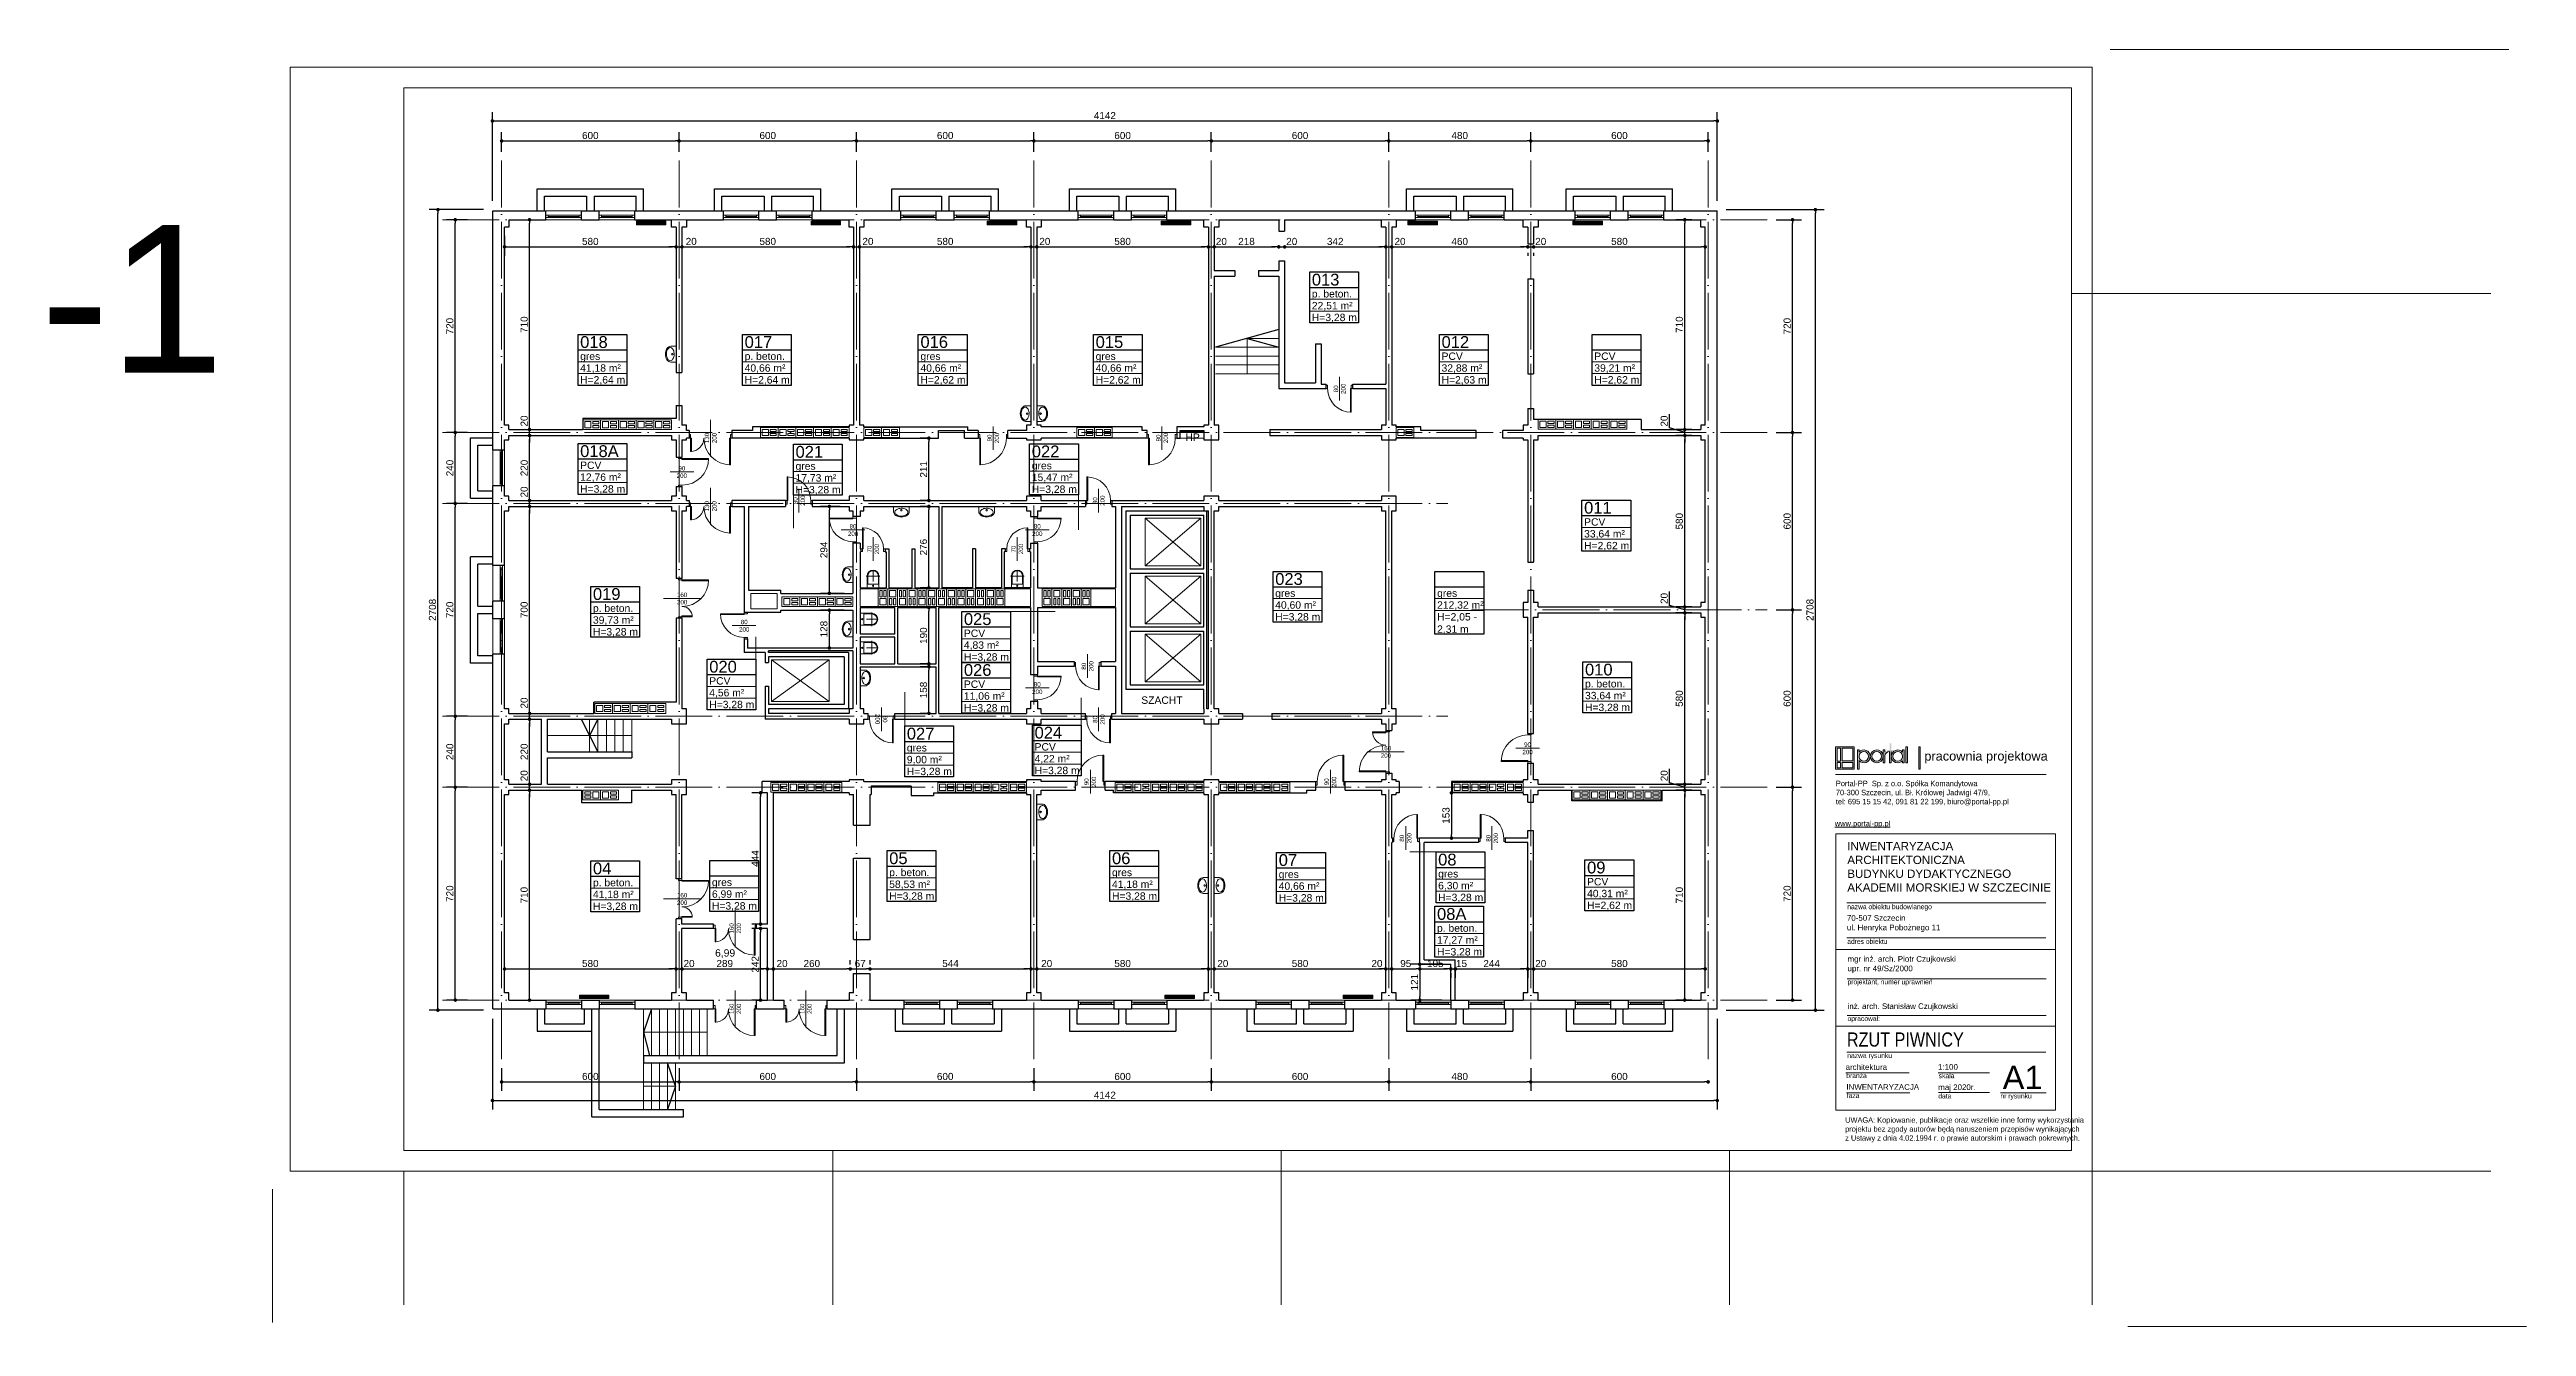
# Model space of a CAD drawing. Header units: millimetres. Extents: x 54 to 8480, y -22812 to 17434.
# Drawn here: x 104 to 8480, y -18386 to -14066 of the extents above; entities that cross this region are included whole.
import ezdxf

# ---------------------------------------------------------------- set-up
doc = ezdxf.new("R2010")
doc.units = ezdxf.units.MM
doc.linetypes.add('ACAD_ISO04W100', pattern=[30, 24, -3, 0, -3])
for name, color, linetype, lineweight in [('000_armatura', 7, 'Continuous', 0), ('osie', 132, 'ACAD_ISO04W100', 0), ('PLATFORMA', 7, 'Continuous', 0), ('STOLARKA', 97, 'Continuous', 0), ('tabelki', 151, 'Continuous', 0), ('wymiary', 150, 'Continuous', 0)]:
    doc.layers.add(name, color=color, linetype=linetype, lineweight=lineweight)
doc.layers.add('grzejniki', color=104, linetype='Continuous')
doc.layers.add('TABELKI PO UWAGACH', color=5, linetype='Continuous')
doc.styles.add('arial narrow', font='ARIALN.TTF', dxfattribs={"height": 15})
doc.styles.get("Standard").update_dxf_attribs({"font": 'arial.ttf'})
doc.dimstyles.new('ISO-25', dxfattribs={"dimtxt": 24, "dimasz": 12, "dimexe": 30, "dimexo": 30, "dimgap": 6, "dimtad": 1, "dimdec": 0, "dimtxsty": 'Standard', "dimblk": 'DOT', "dimcen": 2.5, "dimadec": 0, "dimazin": 0, "dimtfac": 1, "dimtdec": 0, "dimtmove": 0, "dimatfit": 3, "dimldrblk": 'DOT', "dimfxl": 1, "dimarcsym": 0})

msp = doc.modelspace()

# ---------------------------------------------------------------- texts
at = {"lineweight": 30, "insert": (72.9, -14659.1), "char_height": 500, "width": 798.781, "attachment_point": 1}
msp.add_mtext('{\\C252;-1}', dxfattribs=at)
at = {"layer": 'STOLARKA', "lineweight": 0, "char_height": 15, "width": 74.399}
for s, insert, attachment_point, rotation in [('\\pxqc;80\\P200', (4446.4, -15250.5), 1, 90), ('\\pxqc;130\\P200', (2319.5, -15342.5), 3, 90), ('\\pxqc;90\\P200', (3275, -15342.5), 3, 90), ('\\pxqc;90\\P200', (3846, -15342.5), 3, 90), ('\\pxqc;130\\P200', (2319.5, -15573.5), 3, 90), ('\\pxqc;70\\P200', (3396.2, -15792.7), 7, 90), ('\\pxqc;80\\P200', (3594, -16189.1), 1, 90), ('\\pxqc;80\\P200', (2936.7, -16293.5), 1, 270), ('\\pxqc;80\\P200', (3632, -16369), 1, 90), ('\\pxqc;90\\P200', (3643.2, -16580), 7, 90), ('\\pxqc;90\\P200', (4455.2, -16580), 7, 90), ('\\pxqc;80\\P200', (4709.7, -16771), 7, 90), ('\\pxqc;160\\P200', (2402.5, -17001.5), 3, 90), ('\\pxqc;160\\P200', (2402.5, -17273.5), 3, 90), ('\\pxqc;160\\P200', (2641.5, -17273.5), 3, 90)]:
    msp.add_mtext(s, dxfattribs=dict(at, insert=insert, attachment_point=attachment_point, rotation=rotation))
for s, insert, attachment_point in [('\\pxqc;80\\P200', (2858.3, -15671.1), 3), ('\\pxqc;160\\P200', (2280.3, -15902.7), 3), ('\\pxqc;80\\P200', (2490.3, -15994.7), 3), ('\\pxqc;90\\P200', (5064.8, -16409.7), 1), ('\\pxqc;160\\P200', (4660.3, -16421.7), 3), ('\\pxqc;160\\P200', (2280.3, -16919.2), 3)]:
    msp.add_mtext(s, dxfattribs=dict(at, insert=insert, attachment_point=attachment_point))
at = {"layer": 'tabelki', "color": 5, "linetype": 'Continuous', "lineweight": 0, "attachment_point": 1}
for s, insert, char_height, width in [('\\pxql;013', (4372.5, -14824), 40, 47.056), ('\\pxql;p. beton.', (4372.5, -14879.4), 25, 194.396), ('\\pxql;22,51 m²', (4372.5, -14919.4), 25, 160.906), ('\\pxql;H=3,28 m', (4372.5, -14959.4), 25, 182.523), ('\\pxql;018', (1898.2, -15035.1), 40, 47.056), ('\\pxql;017', (2454.5, -15035.1), 40, 47.056), ('\\pxql;016', (3049, -15035.1), 40, 47.056), ('\\pxql;015', (3641.5, -15035.1), 40, 47.056), ('\\pxql;012', (4811.2, -15035.1), 40, 47.056), ('\\pxql;41,18 m²', (1898.2, -15130.5), 25, 160.906), ('\\pxql;gres', (1898.2, -15090.5), 25, 194.396), ('\\pxql;40,66 m²', (2454.5, -15130.5), 25, 160.906), ('\\pxql;p. beton.', (2454.5, -15090.5), 25, 194.396), ('\\pxql;40,66 m²', (3049, -15130.5), 25, 160.906), ('\\pxql;gres', (3049, -15090.5), 25, 194.396), ('\\pxql;40,66 m²', (3641.5, -15130.5), 25, 160.906), ('\\pxql;gres', (3641.5, -15090.5), 25, 194.396), ('\\pxql;32,88 m²', (4811.2, -15130.5), 25, 160.906), ('\\pxql;PCV', (4811.2, -15090.5), 25, 194.396), ('\\pxql;39,21 m²', (5327.6, -15130.5), 25, 160.906), ('\\pxql;PCV', (5327.6, -15090.5), 25, 194.396), ('\\pxql;H=2,64 m', (1898.2, -15170.5), 25, 182.523), ('\\pxql;H=2,64 m', (2454.5, -15170.5), 25, 182.523), ('\\pxql;H=2,62 m', (3049, -15170.5), 25, 182.523), ('\\pxql;H=2,62 m', (3641.5, -15170.5), 25, 182.523), ('\\pxql;H=2,63 m', (4811.2, -15170.5), 25, 182.523), ('\\pxql;H=2,62 m', (5327.6, -15170.5), 25, 182.523), ('\\pxql;018A', (1898.2, -15404.2), 40, 47.056), ('\\pxql;021', (2626.6, -15406.6), 40, 47.056), ('\\pxql;022', (3425.5, -15405.1), 40, 47.056), ('\\pxql;{\\C1;HP}', (3945.2, -15364.5), 25, 194.396), ('\\pxql;PCV', (1898.2, -15459.6), 25, 194.396), ('\\pxql;gres', (2626.6, -15462.1), 25, 194.396), ('\\pxql;gres', (3425.5, -15460.5), 25, 194.396), ('\\pxql;12,76 m²', (1898.2, -15499.6), 25, 160.906), ('\\pxql;H=3,28 m', (1898.2, -15539.6), 25, 182.523), ('\\pxql;17,73 m²', (2626.6, -15502.1), 25, 160.906), ('\\pxql;H=3,28 m', (2626.6, -15542.1), 25, 182.523), ('\\pxql;15,47 m²', (3425.5, -15500.5), 25, 160.906), ('\\pxql;H=3,28 m', (3425.5, -15540.5), 25, 182.523), ('\\pxql;011', (5293.2, -15595.8), 40, 47.056), ('\\pxql;PCV', (5293.2, -15651.3), 25, 194.396), ('\\pxql;33,64 m²', (5293.2, -15691.3), 25, 160.906), ('\\pxql;H=2,62 m', (5293.2, -15731.3), 25, 182.523), ('\\pxql;019', (1941.5, -15887.6), 40, 47.056), ('\\pxql;gres', (4248.6, -15892.2), 25, 194.396), ('\\pxql;023', (4248.6, -15836.8), 40, 47.056), ('\\pxql;gres', (4796.1, -15892.2), 25, 194.396), ('\\pxql;39,73 m²', (1941.5, -15983), 25, 160.906), ('\\pxql;p. beton.', (1941.5, -15943), 25, 194.396), ('\\pxql;025', (3195.9, -15972.5), 40, 47.056), ('\\pxql;40,60 m²', (4248.6, -15932.2), 25, 160.906), ('\\pxql;H=3,28 m', (4248.6, -15972.2), 25, 182.523), ('\\pxql;212,32 m²', (4796.1, -15932.2), 25, 160.906), ('\\pxql;H=2,05 - 2,31 m', (4796.1, -15972.2), 25, 182.523), ('\\pxql;H=3,28 m', (1941.5, -16023), 25, 182.523), ('\\pxql;4,83 m²', (3195.9, -16067.9), 25, 160.906), ('\\pxql;PCV', (3195.9, -16027.9), 25, 194.396), ('\\pxql;020', (2334.8, -16133.5), 40, 47.056), ('\\pxql;026', (3195.9, -16144.6), 40, 47.056), ('\\pxql;H=3,28 m', (3195.9, -16107.9), 25, 182.523), ('\\pxql;010', (5296.2, -16143.2), 40, 47.056), ('\\pxql;4,56 m²', (2334.8, -16228.9), 25, 160.906), ('\\pxql;PCV', (2334.8, -16188.9), 25, 194.396), ('\\pxql;11,06 m²', (3195.9, -16240.1), 25, 160.906), ('\\pxql;PCV', (3195.9, -16200.1), 25, 194.396), ('\\pxql;33,64 m²', (5296.2, -16238.6), 25, 160.906), ('\\pxql;p. beton.', (5296.2, -16198.6), 25, 194.396), ('\\pxql;H=3,28 m', (2334.8, -16268.9), 25, 182.523), ('\\pxql;H=3,28 m', (3195.9, -16280.1), 25, 182.523), ('\\pxqc;SZACHT', (3842.1, -16254.1), 25, 47.056), ('\\pxql;H=3,28 m', (5296.2, -16278.6), 25, 182.523), ('\\pxql;027', (3002.9, -16359.8), 40, 47.056), ('\\pxql;024', (3435, -16356.6), 40, 47.056), ('\\pxql;PCV', (3435, -16412), 25, 194.396), ('\\pxql;gres', (3002.9, -16415.2), 25, 194.396), ('\\pxql;9,00 m²', (3002.9, -16455.2), 25, 160.906), ('\\pxql;H=3,28 m', (3002.9, -16495.2), 25, 182.523), ('\\pxql;4,22 m²', (3435, -16452), 25, 160.906), ('\\pxql;H=3,28 m', (3435, -16492), 25, 182.523), ('\\pxql;04', (1941.5, -16815.9), 40, 47.056), ('\\pxql;05', (2943.3, -16781.4), 40, 47.056), ('\\pxql;06', (3696.8, -16781.5), 40, 47.056), ('\\pxql;07', (4260.5, -16787.6), 40, 47.056), ('\\pxql;08', (4799.6, -16786), 40, 47.056), ('\\pxql;09', (5303.2, -16812.8), 40, 47.056), ('\\pxql;41,18 m²', (1941.5, -16911.3), 25, 160.906), ('\\pxql;p. beton.', (1941.5, -16871.3), 25, 194.396), ('\\pxql;gres', (2343.9, -16870.1), 25, 194.396), ('\\pxql;6,99 m²', (2343.9, -16910.1), 25, 160.906), ('\\pxql;58,53 m²', (2943.3, -16876.9), 25, 160.906), ('\\pxql;p. beton.', (2943.3, -16836.9), 25, 194.396), ('\\pxql;H=3,28 m', (2943.3, -16916.9), 25, 182.523), ('\\pxql;41,18 m²', (3696.8, -16876.9), 25, 160.906), ('\\pxql;gres', (3696.8, -16836.9), 25, 194.396), ('\\pxql;H=3,28 m', (3696.8, -16916.9), 25, 182.523), ('\\pxql;40,66 m²', (4260.5, -16883), 25, 160.906), ('\\pxql;gres', (4260.5, -16843), 25, 194.396), ('\\pxql;gres', (4799.6, -16841.5), 25, 194.396), ('\\pxql;6,30 m²', (4799.6, -16881.5), 25, 160.906), ('\\pxql;40,31 m²', (5303.2, -16908.3), 25, 160.906), ('\\pxql;PCV', (5303.2, -16868.3), 25, 194.396), ('\\pxql;H=3,28 m', (1941.5, -16951.3), 25, 182.523), ('\\pxql;H=3,28 m', (2343.9, -16950.1), 25, 182.523), ('\\pxql;H=3,28 m', (4260.5, -16923), 25, 182.523), ('\\pxql;08A', (4795.8, -16970), 40, 47.056), ('\\pxql;H=3,28 m', (4799.6, -16921.5), 25, 182.523), ('\\pxql;H=2,62 m', (5303.2, -16948.3), 25, 182.523), ('\\pxql;p. beton.', (4795.8, -17025.4), 25, 194.396), ('\\pxql;17,27 m²', (4795.8, -17065.4), 25, 160.906), ('\\pxqc;6,99', (2364.9, -17109.3), 25, 47.056), ('\\pxql;H=3,28 m', (4795.8, -17105.4), 25, 182.523)]:
    msp.add_mtext(s, dxfattribs=dict(at, insert=insert, char_height=char_height, width=width))
at = {"layer": 'tabelki', "color": 7, "lineweight": 0, "ltscale": 100}
for s, insert, char_height, width, attachment_point in [('{\\fArial|b0|i0|c238|p34;\\H2.694x;\\Q0;\\W1;pracownia projektowa}', (6652.3, -16460.4), 11.464, 583.319, 5), ('{\\fArial Narrow|b0|i0|c238|p34;\\H2.105x;RZUT PIWNICY}', (6181.9, -17439.3), 22.701, 880.897, 7), ('{\\H1.579x;A1}', (6776, -17503.6), 49.923, 276.754, 2)]:
    msp.add_mtext(s, dxfattribs=dict(at, insert=insert, char_height=char_height, width=width, attachment_point=attachment_point))
at = {"layer": 'tabelki', "color": 7, "lineweight": 0, "ltscale": 100, "attachment_point": 1, "style": 'arial narrow'}
for s, insert, char_height, width in [('Portal-PP  Sp. z o.o. Spółka Komandytowa \\P70-300 Szczecin, ul. Bł. Królowej Jadwigi 47/9, \\Ptel: 695 15 15 42, 091 81 22 199, biuro@portal-pp.pl', (6144.5, -16539.3), 18.381, 743.265), ('{\\Lwww.portal-pp.pl}', (6141, -16674.8), 18.381, 746.786), ('\\pxi0.043631;{\\fArial|b0|i0|c238|p34;INWENTARYZACJA \\PARCHITEKTONICZNA\\PBUDYNKU DYDAKTYCZNEGO\\PAKADEMII MORSKIEJ W SZCZECINIE}', (6181.9, -16746.4), 28, 849.854), ('{\\fArial|b0|i0|c238|p34;70-507 Szczecin \\Pul. Henryka Pobożnego 11}', (6181.9, -16994), 19.202, 672.271), ('nazwa obiektu budowlanego', (6183, -16957.3), 16.543, 671.18), ('adres obiektu', (6183, -17074.7), 16.543, 671.18), ('{\\fArial|b0|i0|c0|p34;mgr inż. arch. Piotr Czujkowski \\Pupr. nr 49/Sz/2000}', (6184, -17132.6), 19.202, 671.164), ('projektant, numer uprawnień', (6184, -17211.3), 16.543, 671.18), ('opracował:', (6184, -17335.4), 16.54, 671.18), ('{\\fArial|b0|i0|c0|p34;inż. arch. \\fArial|b0|i0|c238|p34;Stanisław\\fArial|b0|i0|c0|p34; Czujkowski }', (6184, -17292.4), 19.202, 671.164), ('{\\fArial|b0|i0|c0|p34;architektura}', (6177.5, -17498.4), 19.202, 193.796), ('nazwa rysunku', (6183, -17460.7), 16.543, 671.18), ('{\\fArial|b0|i0|c0|p34;1:100}', (6490.1, -17497.8), 19.202, 193.796), ('branża', (6179.9, -17528.7), 16.54, 193.796), ('{\\fArial|b0|i0|c238|p34;INWENTARYZACJA}', (6180.2, -17565.7), 19.202, 193.796), ('{\\fArial|b0|i0|c238|p34;maj\\fArial|b0|i0|c0|p34; 20\\fArial|b0|i0|c238|p34;20\\fArial|b0|i0|c0|p34;r.}', (6490.6, -17566.5), 19.202, 348.144), ('{\\fArial Narrow|b0|i0|c238|p34;skala}', (6492.4, -17529), 16.543, 95.837), ('faza', (6181.5, -17596), 16.54, 193.796), ('{\\fArial Narrow|b0|i0|c238|p34;data}', (6490.9, -17597.5), 16.543, 205.795), ('nr rysunku', (6700.9, -17597.5), 16.54, 205.795)]:
    msp.add_mtext(s, dxfattribs=dict(at, insert=insert, char_height=char_height, width=width))
at = {"layer": 'tabelki', "color": 7, "lineweight": 0, "insert": (6176, -17677.9), "char_height": 18.2419, "width": 699.066, "attachment_point": 1, "style": 'arial narrow'}
msp.add_mtext('UWAGA: Kopiowanie, publikacje oraz wszelkie inne formy wykorzystania projektu bez zgody autorów będą naruszeniem przepisów wynikających \\Pz Ustawy z dnia 4.02.1994 r. o prawie autorskim i prawach pokrewnych{\\fArial|b0|i0|c238|p34;.}', dxfattribs=at)

# ---------------------------------------------------------------- blocks, each defined once
blk = doc.blocks.new('A$C13771EA7')
at = {"color": 132, "linetype": 'ACAD_ISO04W100', "lineweight": 0, "ltscale": 8}
for p, q in [((31, -2874), (31, 166)), ((631, -2874), (631, 166)), ((1231, -2874), (1231, 166)), ((1831, -2874), (1831, 166)), ((2431, -2874), (2431, 166)), ((3031, -2874), (3031, 166)), ((3511, -2874), (3511, 166)), ((4111, -2874), (4111, 166)), ((-169, -34), (4311, -34)), ((-169, -754), (4311, -754)), ((-169, -994), (3231, -994)), ((3311, -1354), (4311, -1354)), ((-169, -1714), (3231, -1714)), ((-169, -1954), (4311, -1954)), ((-169, -2674), (4311, -2674))]:
    blk.add_line(p, q, dxfattribs=at)
blk = doc.blocks.new('A$C20DA20AD')
at = {"layer": 'STOLARKA', "lineweight": 0}
blk.add_line((45, -40), (45, 40), dxfattribs=at)
for points in [[(0, -12), (5, -12), (5, 0), (0, 0)], [(5, 0), (8, 0), (8, 80), (5, 80)], [(85, -12), (90, -12), (90, 0), (85, 0)]]:
    blk.add_lwpolyline(points, close=True, dxfattribs=at)
blk.add_arc((5, 0), 80, 0, 90, dxfattribs=at)
at = {"layer": 'STOLARKA', "lineweight": 0, "insert": (25.4, -37.7), "char_height": 15, "width": 74.399, "attachment_point": 1, "rotation": 90}
blk.add_mtext('\\pxqc;80\\P200', dxfattribs=at)
blk = doc.blocks.new('A$C1D836454')
at = {"color": 82, "lineweight": 0}
for points in [[(0, -16.5), (60, -16.5), (60, 16.5), (0, 16.5)], [(6, -10.5), (27, -10.5), (27, 10.5), (6, 10.5)], [(33, 3), (54, 3), (54, 10.5), (33, 10.5)], [(33, -3), (54, -3), (54, -10.5), (33, -10.5)]]:
    blk.add_lwpolyline(points, close=True, dxfattribs=at)
blk = doc.blocks.new('A$C08616DCC')
at = {"layer": 'STOLARKA', "lineweight": 0}
blk.add_line((-72.5, 62.5), (-72.5, -62.5), dxfattribs=at)
for points in [[(-140, 12), (-145, 12), (-145, 0), (-140, 0)], [(-137, 0), (-140, 0), (-140, -45), (-137, -45)], [(-5, 0), (-8, 0), (-8, -90), (-5, -90)], [(0, 12), (-5, 12), (-5, 0), (0, 0)]]:
    blk.add_lwpolyline(points, close=True, dxfattribs=at)
for centre, radius, start, end in [((-140, 0), 45, 270, 0), ((-5, 0), 90, 180, 270)]:
    blk.add_arc(centre, radius, start, end, dxfattribs=at)
blk = doc.blocks.new('A$C72E16341')
at = {"layer": 'STOLARKA', "lineweight": 0}
blk.add_line((40.8, -40), (40.8, 40), dxfattribs=at)
for points in [[(0, -9), (5, -9), (5, 0), (0, 0)], [(5, 0), (7, 0), (7, 71.5), (5, 71.5)], [(76.5, -9), (81.5, -9), (81.5, 0), (76.5, 0)]]:
    blk.add_lwpolyline(points, close=True, dxfattribs=at)
blk.add_arc((5, 0), 71.5, 0, 90, dxfattribs=at)
at = {"layer": 'STOLARKA', "lineweight": 0, "insert": (21.2, -37.7), "char_height": 15, "width": 74.399, "attachment_point": 1, "rotation": 90}
blk.add_mtext('\\pxqc;70\\P200', dxfattribs=at)
blk = doc.blocks.new('A$C326D3F87')
at = {"layer": 'STOLARKA', "lineweight": 0}
blk.add_line((50, -40), (50, 40), dxfattribs=at)
for points in [[(5, 0), (8, 0), (8, 90), (5, 90)], [(0, -12), (5, -12), (5, 0), (0, 0)], [(95, -12), (100, -12), (100, 0), (95, 0)]]:
    blk.add_lwpolyline(points, close=True, dxfattribs=at)
blk.add_arc((5, 0), 90, 0, 90, dxfattribs=at)
at = {"layer": 'STOLARKA', "lineweight": 0, "insert": (30.4, -37.7), "char_height": 15, "width": 74.399, "attachment_point": 1, "rotation": 90}
blk.add_mtext('\\pxqc;90\\P200', dxfattribs=at)
blk = doc.blocks.new('A$C4A7D7A23')
at = {"layer": 'STOLARKA', "lineweight": 0}
blk.add_line((-67.5, 62.5), (-67.5, -62.5), dxfattribs=at)
for points in [[(-130, 12), (-135, 12), (-135, 0), (-130, 0)], [(-127, 0), (-130, 0), (-130, -35), (-127, -35)], [(-5, 0), (-8, 0), (-8, -90), (-5, -90)], [(0, 12), (-5, 12), (-5, 0), (0, 0)]]:
    blk.add_lwpolyline(points, close=True, dxfattribs=at)
for centre, radius, start, end in [((-130, 0), 35, 270, 0), ((-5, 0), 90, 180, 270)]:
    blk.add_arc(centre, radius, start, end, dxfattribs=at)
blk = doc.blocks.new('_Dot')
at = {"color": 0, "linetype": 'ByBlock', "lineweight": -2}
blk.add_line((-0.5, 0), (-1, 0), dxfattribs=at)
at = {"color": 0, "linetype": 'ByBlock', "lineweight": 0, "const_width": 0.5}
blk.add_lwpolyline([(-0.25, 0, 1), (0.25, 0, 1)], format="xyb", close=True, dxfattribs=at)
blk = doc.blocks.new('*D682')
at = {"layer": 'Defpoints', "color": 0, "linetype": 'Continuous', "lineweight": 30}
for p in [(2232.6, -14374.8), (1632.6, -14441.3), (2232.6, -14441.3)]:
    blk.add_point(p, dxfattribs=at)
at = {"layer": 'wymiary', "color": 0, "linetype": 'Continuous', "lineweight": -2}
for p, q in [((1632.6, -14411.3), (1632.6, -14344.8)), ((1644.6, -14374.8), (2220.6, -14374.8)), ((2232.6, -14411.3), (2232.6, -14344.8))]:
    blk.add_line(p, q, dxfattribs=at)
at = {"layer": 'wymiary', "color": 0, "linetype": 'Continuous', "lineweight": -2, "xscale": 12, "yscale": 12, "zscale": 12, "rotation": 180}
blk.add_blockref('_Dot', (1632.6, -14374.8), dxfattribs=at)
at = {"layer": 'wymiary', "color": 0, "linetype": 'Continuous', "lineweight": -2, "xscale": 12, "yscale": 12, "zscale": 12}
blk.add_blockref('_Dot', (2232.6, -14374.8), dxfattribs=at)
at = {"layer": 'wymiary', "color": 0, "linetype": 'Continuous', "lineweight": 0, "insert": (1932.6, -14356.6), "char_height": 24, "attachment_point": 5}
blk.add_mtext('600', dxfattribs=at)
blk = doc.blocks.new('*D683')
at = {"layer": 'Defpoints', "color": 0, "linetype": 'Continuous', "lineweight": 30}
for p in [(2832.6, -14374.8), (2232.6, -14441.3), (2832.6, -14441.3)]:
    blk.add_point(p, dxfattribs=at)
at = {"layer": 'wymiary', "color": 0, "linetype": 'Continuous', "lineweight": -2}
for p, q in [((2232.6, -14411.3), (2232.6, -14344.8)), ((2244.6, -14374.8), (2820.6, -14374.8)), ((2832.6, -14411.3), (2832.6, -14344.8))]:
    blk.add_line(p, q, dxfattribs=at)
at = {"layer": 'wymiary', "color": 0, "linetype": 'Continuous', "lineweight": -2, "xscale": 12, "yscale": 12, "zscale": 12, "rotation": 180}
blk.add_blockref('_Dot', (2232.6, -14374.8), dxfattribs=at)
at = {"layer": 'wymiary', "color": 0, "linetype": 'Continuous', "lineweight": -2, "xscale": 12, "yscale": 12, "zscale": 12}
blk.add_blockref('_Dot', (2832.6, -14374.8), dxfattribs=at)
at = {"layer": 'wymiary', "color": 0, "linetype": 'Continuous', "lineweight": 0, "insert": (2532.6, -14356.6), "char_height": 24, "attachment_point": 5}
blk.add_mtext('600', dxfattribs=at)
blk = doc.blocks.new('*D684')
at = {"layer": 'Defpoints', "color": 0, "linetype": 'Continuous', "lineweight": 30}
for p in [(3432.6, -14374.8), (2832.6, -14441.3), (3432.6, -14441.3)]:
    blk.add_point(p, dxfattribs=at)
at = {"layer": 'wymiary', "color": 0, "linetype": 'Continuous', "lineweight": -2}
for p, q in [((2832.6, -14411.3), (2832.6, -14344.8)), ((2844.6, -14374.8), (3420.6, -14374.8)), ((3432.6, -14411.3), (3432.6, -14344.8))]:
    blk.add_line(p, q, dxfattribs=at)
at = {"layer": 'wymiary', "color": 0, "linetype": 'Continuous', "lineweight": -2, "xscale": 12, "yscale": 12, "zscale": 12, "rotation": 180}
blk.add_blockref('_Dot', (2832.6, -14374.8), dxfattribs=at)
at = {"layer": 'wymiary', "color": 0, "linetype": 'Continuous', "lineweight": -2, "xscale": 12, "yscale": 12, "zscale": 12}
blk.add_blockref('_Dot', (3432.6, -14374.8), dxfattribs=at)
at = {"layer": 'wymiary', "color": 0, "linetype": 'Continuous', "lineweight": 0, "insert": (3132.6, -14356.6), "char_height": 24, "attachment_point": 5}
blk.add_mtext('600', dxfattribs=at)
blk = doc.blocks.new('*D685')
at = {"layer": 'Defpoints', "color": 0, "linetype": 'Continuous', "lineweight": 30}
for p in [(4032.6, -14374.8), (3432.6, -14441.3), (4032.6, -14441.3)]:
    blk.add_point(p, dxfattribs=at)
at = {"layer": 'wymiary', "color": 0, "linetype": 'Continuous', "lineweight": -2}
for p, q in [((3432.6, -14411.3), (3432.6, -14344.8)), ((3444.6, -14374.8), (4020.6, -14374.8)), ((4032.6, -14411.3), (4032.6, -14344.8))]:
    blk.add_line(p, q, dxfattribs=at)
at = {"layer": 'wymiary', "color": 0, "linetype": 'Continuous', "lineweight": -2, "xscale": 12, "yscale": 12, "zscale": 12, "rotation": 180}
blk.add_blockref('_Dot', (3432.6, -14374.8), dxfattribs=at)
at = {"layer": 'wymiary', "color": 0, "linetype": 'Continuous', "lineweight": -2, "xscale": 12, "yscale": 12, "zscale": 12}
blk.add_blockref('_Dot', (4032.6, -14374.8), dxfattribs=at)
at = {"layer": 'wymiary', "color": 0, "linetype": 'Continuous', "lineweight": 0, "insert": (3732.6, -14356.6), "char_height": 24, "attachment_point": 5}
blk.add_mtext('600', dxfattribs=at)
blk = doc.blocks.new('*D686')
at = {"layer": 'Defpoints', "color": 0, "linetype": 'Continuous', "lineweight": 30}
for p in [(4632.6, -14374.8), (4032.6, -14441.3), (4632.6, -14441.3)]:
    blk.add_point(p, dxfattribs=at)
at = {"layer": 'wymiary', "color": 0, "linetype": 'Continuous', "lineweight": -2}
for p, q in [((4032.6, -14411.3), (4032.6, -14344.8)), ((4044.6, -14374.8), (4620.6, -14374.8)), ((4632.6, -14411.3), (4632.6, -14344.8))]:
    blk.add_line(p, q, dxfattribs=at)
at = {"layer": 'wymiary', "color": 0, "linetype": 'Continuous', "lineweight": -2, "xscale": 12, "yscale": 12, "zscale": 12, "rotation": 180}
blk.add_blockref('_Dot', (4032.6, -14374.8), dxfattribs=at)
at = {"layer": 'wymiary', "color": 0, "linetype": 'Continuous', "lineweight": -2, "xscale": 12, "yscale": 12, "zscale": 12}
blk.add_blockref('_Dot', (4632.6, -14374.8), dxfattribs=at)
at = {"layer": 'wymiary', "color": 0, "linetype": 'Continuous', "lineweight": 0, "insert": (4332.6, -14356.6), "char_height": 24, "attachment_point": 5}
blk.add_mtext('600', dxfattribs=at)
blk = doc.blocks.new('*D687')
at = {"layer": 'Defpoints', "color": 0, "linetype": 'Continuous', "lineweight": 30}
for p in [(5112.6, -14374.8), (4632.6, -14441.3), (5112.6, -14441.3)]:
    blk.add_point(p, dxfattribs=at)
at = {"layer": 'wymiary', "color": 0, "linetype": 'Continuous', "lineweight": -2}
for p, q in [((4632.6, -14411.3), (4632.6, -14344.8)), ((4644.6, -14374.8), (5100.6, -14374.8)), ((5112.6, -14411.3), (5112.6, -14344.8))]:
    blk.add_line(p, q, dxfattribs=at)
at = {"layer": 'wymiary', "color": 0, "linetype": 'Continuous', "lineweight": -2, "xscale": 12, "yscale": 12, "zscale": 12, "rotation": 180}
blk.add_blockref('_Dot', (4632.6, -14374.8), dxfattribs=at)
at = {"layer": 'wymiary', "color": 0, "linetype": 'Continuous', "lineweight": -2, "xscale": 12, "yscale": 12, "zscale": 12}
blk.add_blockref('_Dot', (5112.6, -14374.8), dxfattribs=at)
at = {"layer": 'wymiary', "color": 0, "linetype": 'Continuous', "lineweight": 0, "insert": (4872.6, -14356.6), "char_height": 24, "attachment_point": 5}
blk.add_mtext('480', dxfattribs=at)
blk = doc.blocks.new('*D688')
at = {"layer": 'Defpoints', "color": 0, "linetype": 'Continuous', "lineweight": 30}
for p in [(5712.6, -14374.8), (5112.6, -14441.3), (5712.6, -14441.3)]:
    blk.add_point(p, dxfattribs=at)
at = {"layer": 'wymiary', "color": 0, "linetype": 'Continuous', "lineweight": -2}
for p, q in [((5112.6, -14411.3), (5112.6, -14344.8)), ((5124.6, -14374.8), (5700.6, -14374.8)), ((5712.6, -14411.3), (5712.6, -14344.8))]:
    blk.add_line(p, q, dxfattribs=at)
at = {"layer": 'wymiary', "color": 0, "linetype": 'Continuous', "lineweight": -2, "xscale": 12, "yscale": 12, "zscale": 12, "rotation": 180}
blk.add_blockref('_Dot', (5112.6, -14374.8), dxfattribs=at)
at = {"layer": 'wymiary', "color": 0, "linetype": 'Continuous', "lineweight": -2, "xscale": 12, "yscale": 12, "zscale": 12}
blk.add_blockref('_Dot', (5712.6, -14374.8), dxfattribs=at)
at = {"layer": 'wymiary', "color": 0, "linetype": 'Continuous', "lineweight": 0, "insert": (5412.6, -14356.6), "char_height": 24, "attachment_point": 5}
blk.add_mtext('600', dxfattribs=at)
blk = doc.blocks.new('*D689')
at = {"layer": 'Defpoints', "color": 0, "linetype": 'Continuous', "lineweight": 0}
for p in [(1475.9, -16561.3), (1547.6, -16561.3), (1547.6, -17281.3)]:
    blk.add_point(p, dxfattribs=at)
at = {"layer": 'wymiary', "color": 0, "linetype": 'Continuous', "lineweight": -2}
for p, q in [((1517.6, -16561.3), (1445.9, -16561.3)), ((1475.9, -17269.3), (1475.9, -16573.3)), ((1517.6, -17281.3), (1445.9, -17281.3))]:
    blk.add_line(p, q, dxfattribs=at)
at = {"layer": 'wymiary', "color": 0, "linetype": 'Continuous', "lineweight": -2, "xscale": 12, "yscale": 12, "zscale": 12}
for p, rotation in [((1475.9, -16561.3), 90), ((1475.9, -17281.3), 270)]:
    blk.add_blockref('_Dot', p, dxfattribs=dict(at, rotation=rotation))
at = {"layer": 'wymiary', "color": 0, "linetype": 'Continuous', "lineweight": 0, "insert": (1457.6, -16921.3), "char_height": 24, "attachment_point": 5, "rotation": 90}
blk.add_mtext('720', dxfattribs=at)
blk = doc.blocks.new('*D690')
at = {"layer": 'Defpoints', "color": 0, "linetype": 'Continuous', "lineweight": 0}
for p in [(1475.9, -16321.3), (1547.6, -16321.3), (1547.6, -16561.3)]:
    blk.add_point(p, dxfattribs=at)
at = {"layer": 'wymiary', "color": 0, "linetype": 'Continuous', "lineweight": -2}
for p, q in [((1517.6, -16321.3), (1445.9, -16321.3)), ((1475.9, -16549.3), (1475.9, -16333.3)), ((1517.6, -16561.3), (1445.9, -16561.3))]:
    blk.add_line(p, q, dxfattribs=at)
at = {"layer": 'wymiary', "color": 0, "linetype": 'Continuous', "lineweight": -2, "xscale": 12, "yscale": 12, "zscale": 12}
for p, rotation in [((1475.9, -16321.3), 90), ((1475.9, -16561.3), 270)]:
    blk.add_blockref('_Dot', p, dxfattribs=dict(at, rotation=rotation))
at = {"layer": 'wymiary', "color": 0, "linetype": 'Continuous', "lineweight": 0, "insert": (1457.6, -16441.3), "char_height": 24, "attachment_point": 5, "rotation": 90}
blk.add_mtext('240', dxfattribs=at)
blk = doc.blocks.new('*D691')
at = {"layer": 'Defpoints', "color": 0, "linetype": 'Continuous', "lineweight": 0}
for p in [(1475.9, -15601.3), (1547.6, -15601.3), (1547.6, -16321.3)]:
    blk.add_point(p, dxfattribs=at)
at = {"layer": 'wymiary', "color": 0, "linetype": 'Continuous', "lineweight": -2}
for p, q in [((1517.6, -15601.3), (1445.9, -15601.3)), ((1475.9, -16309.3), (1475.9, -15613.3)), ((1517.6, -16321.3), (1445.9, -16321.3))]:
    blk.add_line(p, q, dxfattribs=at)
at = {"layer": 'wymiary', "color": 0, "linetype": 'Continuous', "lineweight": -2, "xscale": 12, "yscale": 12, "zscale": 12}
for p, rotation in [((1475.9, -15601.3), 90), ((1475.9, -16321.3), 270)]:
    blk.add_blockref('_Dot', p, dxfattribs=dict(at, rotation=rotation))
at = {"layer": 'wymiary', "color": 0, "linetype": 'Continuous', "lineweight": 0, "insert": (1457.6, -15961.3), "char_height": 24, "attachment_point": 5, "rotation": 90}
blk.add_mtext('720', dxfattribs=at)
blk = doc.blocks.new('*D692')
at = {"layer": 'Defpoints', "color": 0, "linetype": 'Continuous', "lineweight": 0}
for p in [(1475.9, -15361.3), (1547.6, -15361.3), (1547.6, -15601.3)]:
    blk.add_point(p, dxfattribs=at)
at = {"layer": 'wymiary', "color": 0, "linetype": 'Continuous', "lineweight": -2}
for p, q in [((1517.6, -15361.3), (1445.9, -15361.3)), ((1475.9, -15589.3), (1475.9, -15373.3)), ((1517.6, -15601.3), (1445.9, -15601.3))]:
    blk.add_line(p, q, dxfattribs=at)
at = {"layer": 'wymiary', "color": 0, "linetype": 'Continuous', "lineweight": -2, "xscale": 12, "yscale": 12, "zscale": 12}
for p, rotation in [((1475.9, -15361.3), 90), ((1475.9, -15601.3), 270)]:
    blk.add_blockref('_Dot', p, dxfattribs=dict(at, rotation=rotation))
at = {"layer": 'wymiary', "color": 0, "linetype": 'Continuous', "lineweight": 0, "insert": (1457.6, -15481.3), "char_height": 24, "attachment_point": 5, "rotation": 90}
blk.add_mtext('240', dxfattribs=at)
blk = doc.blocks.new('*D693')
at = {"layer": 'Defpoints', "color": 0, "linetype": 'Continuous', "lineweight": 0}
for p in [(1475.9, -14641.3), (1547.6, -14641.3), (1547.6, -15361.3)]:
    blk.add_point(p, dxfattribs=at)
at = {"layer": 'wymiary', "color": 0, "linetype": 'Continuous', "lineweight": -2}
for p, q in [((1517.6, -14641.3), (1445.9, -14641.3)), ((1475.9, -15349.3), (1475.9, -14653.3)), ((1517.6, -15361.3), (1445.9, -15361.3))]:
    blk.add_line(p, q, dxfattribs=at)
at = {"layer": 'wymiary', "color": 0, "linetype": 'Continuous', "lineweight": -2, "xscale": 12, "yscale": 12, "zscale": 12}
for p, rotation in [((1475.9, -14641.3), 90), ((1475.9, -15361.3), 270)]:
    blk.add_blockref('_Dot', p, dxfattribs=dict(at, rotation=rotation))
at = {"layer": 'wymiary', "color": 0, "linetype": 'Continuous', "lineweight": 0, "insert": (1457.6, -15001.3), "char_height": 24, "attachment_point": 5, "rotation": 90}
blk.add_mtext('720', dxfattribs=at)
blk = doc.blocks.new('*D694')
at = {"layer": 'Defpoints', "color": 0, "linetype": 'Continuous', "lineweight": 30}
for p in [(5912.6, -16561.3), (5998, -16561.3), (5912.6, -17281.3)]:
    blk.add_point(p, dxfattribs=at)
at = {"layer": 'wymiary', "color": 0, "linetype": 'Continuous', "lineweight": -2}
for p, q in [((5942.6, -16561.3), (6028, -16561.3)), ((5998, -17269.3), (5998, -16573.3)), ((5942.6, -17281.3), (6028, -17281.3))]:
    blk.add_line(p, q, dxfattribs=at)
at = {"layer": 'wymiary', "color": 0, "linetype": 'Continuous', "lineweight": -2, "xscale": 12, "yscale": 12, "zscale": 12}
for p, rotation in [((5998, -16561.3), 90), ((5998, -17281.3), 270)]:
    blk.add_blockref('_Dot', p, dxfattribs=dict(at, rotation=rotation))
at = {"layer": 'wymiary', "color": 0, "linetype": 'Continuous', "lineweight": 0, "insert": (5979.7, -16921.3), "char_height": 24, "attachment_point": 5, "rotation": 90}
blk.add_mtext('720', dxfattribs=at)
blk = doc.blocks.new('*D695')
at = {"layer": 'Defpoints', "color": 0, "linetype": 'Continuous', "lineweight": 30}
for p in [(5912.6, -15961.3), (5998, -15961.3), (5912.6, -16561.3)]:
    blk.add_point(p, dxfattribs=at)
at = {"layer": 'wymiary', "color": 0, "linetype": 'Continuous', "lineweight": -2}
for p, q in [((5942.6, -15961.3), (6028, -15961.3)), ((5998, -16549.3), (5998, -15973.3)), ((5942.6, -16561.3), (6028, -16561.3))]:
    blk.add_line(p, q, dxfattribs=at)
at = {"layer": 'wymiary', "color": 0, "linetype": 'Continuous', "lineweight": -2, "xscale": 12, "yscale": 12, "zscale": 12}
for p, rotation in [((5998, -15961.3), 90), ((5998, -16561.3), 270)]:
    blk.add_blockref('_Dot', p, dxfattribs=dict(at, rotation=rotation))
at = {"layer": 'wymiary', "color": 0, "linetype": 'Continuous', "lineweight": 0, "insert": (5979.7, -16261.3), "char_height": 24, "attachment_point": 5, "rotation": 90}
blk.add_mtext('600', dxfattribs=at)
blk = doc.blocks.new('*D696')
at = {"layer": 'Defpoints', "color": 0, "linetype": 'Continuous', "lineweight": 30}
for p in [(5912.6, -15361.3), (5998, -15361.3), (5912.6, -15961.3)]:
    blk.add_point(p, dxfattribs=at)
at = {"layer": 'wymiary', "color": 0, "linetype": 'Continuous', "lineweight": -2}
for p, q in [((5942.6, -15361.3), (6028, -15361.3)), ((5998, -15949.3), (5998, -15373.3)), ((5942.6, -15961.3), (6028, -15961.3))]:
    blk.add_line(p, q, dxfattribs=at)
at = {"layer": 'wymiary', "color": 0, "linetype": 'Continuous', "lineweight": -2, "xscale": 12, "yscale": 12, "zscale": 12}
for p, rotation in [((5998, -15361.3), 90), ((5998, -15961.3), 270)]:
    blk.add_blockref('_Dot', p, dxfattribs=dict(at, rotation=rotation))
at = {"layer": 'wymiary', "color": 0, "linetype": 'Continuous', "lineweight": 0, "insert": (5979.7, -15661.3), "char_height": 24, "attachment_point": 5, "rotation": 90}
blk.add_mtext('600', dxfattribs=at)
blk = doc.blocks.new('*D697')
at = {"layer": 'Defpoints', "color": 0, "linetype": 'Continuous', "lineweight": 30}
for p in [(5912.6, -14641.3), (5998, -14641.3), (5912.6, -15361.3)]:
    blk.add_point(p, dxfattribs=at)
at = {"layer": 'wymiary', "color": 0, "linetype": 'Continuous', "lineweight": -2}
for p, q in [((5942.6, -14641.3), (6028, -14641.3)), ((5998, -15349.3), (5998, -14653.3)), ((5942.6, -15361.3), (6028, -15361.3))]:
    blk.add_line(p, q, dxfattribs=at)
at = {"layer": 'wymiary', "color": 0, "linetype": 'Continuous', "lineweight": -2, "xscale": 12, "yscale": 12, "zscale": 12}
for p, rotation in [((5998, -14641.3), 90), ((5998, -15361.3), 270)]:
    blk.add_blockref('_Dot', p, dxfattribs=dict(at, rotation=rotation))
at = {"layer": 'wymiary', "color": 0, "linetype": 'Continuous', "lineweight": 0, "insert": (5979.7, -15001.3), "char_height": 24, "attachment_point": 5, "rotation": 90}
blk.add_mtext('720', dxfattribs=at)
blk = doc.blocks.new('*D698')
at = {"layer": 'Defpoints', "color": 0, "linetype": 'Continuous', "lineweight": 30}
for p in [(1632.6, -17481.3), (2232.6, -17481.3), (2232.6, -17558.1)]:
    blk.add_point(p, dxfattribs=at)
at = {"layer": 'wymiary', "color": 0, "linetype": 'Continuous', "lineweight": -2}
for p, q in [((1632.6, -17511.3), (1632.6, -17588.1)), ((1644.6, -17558.1), (2220.6, -17558.1)), ((2232.6, -17511.3), (2232.6, -17588.1))]:
    blk.add_line(p, q, dxfattribs=at)
at = {"layer": 'wymiary', "color": 0, "linetype": 'Continuous', "lineweight": -2, "xscale": 12, "yscale": 12, "zscale": 12, "rotation": 180}
blk.add_blockref('_Dot', (1632.6, -17558.1), dxfattribs=at)
at = {"layer": 'wymiary', "color": 0, "linetype": 'Continuous', "lineweight": -2, "xscale": 12, "yscale": 12, "zscale": 12}
blk.add_blockref('_Dot', (2232.6, -17558.1), dxfattribs=at)
at = {"layer": 'wymiary', "color": 0, "linetype": 'Continuous', "lineweight": 0, "insert": (1932.6, -17539.8), "char_height": 24, "attachment_point": 5}
blk.add_mtext('600', dxfattribs=at)
blk = doc.blocks.new('*D699')
at = {"layer": 'Defpoints', "color": 0, "linetype": 'Continuous', "lineweight": 30}
for p in [(2232.6, -17481.3), (2832.6, -17481.3), (2832.6, -17558.1)]:
    blk.add_point(p, dxfattribs=at)
at = {"layer": 'wymiary', "color": 0, "linetype": 'Continuous', "lineweight": -2}
for p, q in [((2232.6, -17511.3), (2232.6, -17588.1)), ((2244.6, -17558.1), (2820.6, -17558.1)), ((2832.6, -17511.3), (2832.6, -17588.1))]:
    blk.add_line(p, q, dxfattribs=at)
at = {"layer": 'wymiary', "color": 0, "linetype": 'Continuous', "lineweight": -2, "xscale": 12, "yscale": 12, "zscale": 12, "rotation": 180}
blk.add_blockref('_Dot', (2232.6, -17558.1), dxfattribs=at)
at = {"layer": 'wymiary', "color": 0, "linetype": 'Continuous', "lineweight": -2, "xscale": 12, "yscale": 12, "zscale": 12}
blk.add_blockref('_Dot', (2832.6, -17558.1), dxfattribs=at)
at = {"layer": 'wymiary', "color": 0, "linetype": 'Continuous', "lineweight": 0, "insert": (2532.6, -17539.8), "char_height": 24, "attachment_point": 5}
blk.add_mtext('600', dxfattribs=at)
blk = doc.blocks.new('*D700')
at = {"layer": 'Defpoints', "color": 0, "linetype": 'Continuous', "lineweight": 30}
for p in [(2832.6, -17481.3), (3432.6, -17481.3), (3432.6, -17558.1)]:
    blk.add_point(p, dxfattribs=at)
at = {"layer": 'wymiary', "color": 0, "linetype": 'Continuous', "lineweight": -2}
for p, q in [((2832.6, -17511.3), (2832.6, -17588.1)), ((2844.6, -17558.1), (3420.6, -17558.1)), ((3432.6, -17511.3), (3432.6, -17588.1))]:
    blk.add_line(p, q, dxfattribs=at)
at = {"layer": 'wymiary', "color": 0, "linetype": 'Continuous', "lineweight": -2, "xscale": 12, "yscale": 12, "zscale": 12, "rotation": 180}
blk.add_blockref('_Dot', (2832.6, -17558.1), dxfattribs=at)
at = {"layer": 'wymiary', "color": 0, "linetype": 'Continuous', "lineweight": -2, "xscale": 12, "yscale": 12, "zscale": 12}
blk.add_blockref('_Dot', (3432.6, -17558.1), dxfattribs=at)
at = {"layer": 'wymiary', "color": 0, "linetype": 'Continuous', "lineweight": 0, "insert": (3132.6, -17539.8), "char_height": 24, "attachment_point": 5}
blk.add_mtext('600', dxfattribs=at)
blk = doc.blocks.new('*D701')
at = {"layer": 'Defpoints', "color": 0, "linetype": 'Continuous', "lineweight": 30}
for p in [(3432.6, -17481.3), (4032.6, -17481.3), (4032.6, -17558.1)]:
    blk.add_point(p, dxfattribs=at)
at = {"layer": 'wymiary', "color": 0, "linetype": 'Continuous', "lineweight": -2}
for p, q in [((3432.6, -17511.3), (3432.6, -17588.1)), ((3444.6, -17558.1), (4020.6, -17558.1)), ((4032.6, -17511.3), (4032.6, -17588.1))]:
    blk.add_line(p, q, dxfattribs=at)
at = {"layer": 'wymiary', "color": 0, "linetype": 'Continuous', "lineweight": -2, "xscale": 12, "yscale": 12, "zscale": 12, "rotation": 180}
blk.add_blockref('_Dot', (3432.6, -17558.1), dxfattribs=at)
at = {"layer": 'wymiary', "color": 0, "linetype": 'Continuous', "lineweight": -2, "xscale": 12, "yscale": 12, "zscale": 12}
blk.add_blockref('_Dot', (4032.6, -17558.1), dxfattribs=at)
at = {"layer": 'wymiary', "color": 0, "linetype": 'Continuous', "lineweight": 0, "insert": (3732.6, -17539.8), "char_height": 24, "attachment_point": 5}
blk.add_mtext('600', dxfattribs=at)
blk = doc.blocks.new('*D702')
at = {"layer": 'Defpoints', "color": 0, "linetype": 'Continuous', "lineweight": 30}
for p in [(4032.6, -17481.3), (4632.6, -17481.3), (4632.6, -17558.1)]:
    blk.add_point(p, dxfattribs=at)
at = {"layer": 'wymiary', "color": 0, "linetype": 'Continuous', "lineweight": -2}
for p, q in [((4032.6, -17511.3), (4032.6, -17588.1)), ((4044.6, -17558.1), (4620.6, -17558.1)), ((4632.6, -17511.3), (4632.6, -17588.1))]:
    blk.add_line(p, q, dxfattribs=at)
at = {"layer": 'wymiary', "color": 0, "linetype": 'Continuous', "lineweight": -2, "xscale": 12, "yscale": 12, "zscale": 12, "rotation": 180}
blk.add_blockref('_Dot', (4032.6, -17558.1), dxfattribs=at)
at = {"layer": 'wymiary', "color": 0, "linetype": 'Continuous', "lineweight": -2, "xscale": 12, "yscale": 12, "zscale": 12}
blk.add_blockref('_Dot', (4632.6, -17558.1), dxfattribs=at)
at = {"layer": 'wymiary', "color": 0, "linetype": 'Continuous', "lineweight": 0, "insert": (4332.6, -17539.8), "char_height": 24, "attachment_point": 5}
blk.add_mtext('600', dxfattribs=at)
blk = doc.blocks.new('*D703')
at = {"layer": 'Defpoints', "color": 0, "linetype": 'Continuous', "lineweight": 30}
for p in [(4632.6, -17481.3), (5112.6, -17481.3), (5112.6, -17558.1)]:
    blk.add_point(p, dxfattribs=at)
at = {"layer": 'wymiary', "color": 0, "linetype": 'Continuous', "lineweight": -2}
for p, q in [((4632.6, -17511.3), (4632.6, -17588.1)), ((4644.6, -17558.1), (5100.6, -17558.1)), ((5112.6, -17511.3), (5112.6, -17588.1))]:
    blk.add_line(p, q, dxfattribs=at)
at = {"layer": 'wymiary', "color": 0, "linetype": 'Continuous', "lineweight": -2, "xscale": 12, "yscale": 12, "zscale": 12, "rotation": 180}
blk.add_blockref('_Dot', (4632.6, -17558.1), dxfattribs=at)
at = {"layer": 'wymiary', "color": 0, "linetype": 'Continuous', "lineweight": -2, "xscale": 12, "yscale": 12, "zscale": 12}
blk.add_blockref('_Dot', (5112.6, -17558.1), dxfattribs=at)
at = {"layer": 'wymiary', "color": 0, "linetype": 'Continuous', "lineweight": 0, "insert": (4872.6, -17539.8), "char_height": 24, "attachment_point": 5}
blk.add_mtext('480', dxfattribs=at)
blk = doc.blocks.new('*D704')
at = {"layer": 'Defpoints', "color": 0, "linetype": 'Continuous', "lineweight": 30}
for p in [(5112.6, -17481.3), (5712.6, -17558.1), (5712.6, -17558.1)]:
    blk.add_point(p, dxfattribs=at)
at = {"layer": 'wymiary', "color": 0, "linetype": 'Continuous', "lineweight": -2}
for p, q in [((5112.6, -17511.3), (5112.6, -17588.1)), ((5124.6, -17558.1), (5700.6, -17558.1))]:
    blk.add_line(p, q, dxfattribs=at)
at = {"layer": 'wymiary', "color": 0, "linetype": 'Continuous', "lineweight": -2, "xscale": 12, "yscale": 12, "zscale": 12, "rotation": 180}
blk.add_blockref('_Dot', (5112.6, -17558.1), dxfattribs=at)
at = {"layer": 'wymiary', "color": 0, "linetype": 'Continuous', "lineweight": -2, "xscale": 12, "yscale": 12, "zscale": 12}
blk.add_blockref('_Dot', (5712.6, -17558.1), dxfattribs=at)
at = {"layer": 'wymiary', "color": 0, "linetype": 'Continuous', "lineweight": 0, "insert": (5412.6, -17539.8), "char_height": 24, "attachment_point": 5}
blk.add_mtext('600', dxfattribs=at)
blk = doc.blocks.new('*D705')
at = {"layer": 'Defpoints', "color": 0, "linetype": 'Continuous', "lineweight": 30}
for p in [(1601.6, -17315.3), (5743.6, -17315.3), (5743.6, -17621)]:
    blk.add_point(p, dxfattribs=at)
at = {"layer": 'wymiary', "color": 0, "linetype": 'Continuous', "lineweight": -2}
for p, q in [((1601.6, -17345.3), (1601.6, -17651)), ((5743.6, -17345.3), (5743.6, -17651)), ((1613.6, -17621), (5731.6, -17621))]:
    blk.add_line(p, q, dxfattribs=at)
at = {"layer": 'wymiary', "color": 0, "linetype": 'Continuous', "lineweight": -2, "xscale": 12, "yscale": 12, "zscale": 12, "rotation": 180}
blk.add_blockref('_Dot', (1601.6, -17621), dxfattribs=at)
at = {"layer": 'wymiary', "color": 0, "linetype": 'Continuous', "lineweight": -2, "xscale": 12, "yscale": 12, "zscale": 12}
blk.add_blockref('_Dot', (5743.6, -17621), dxfattribs=at)
at = {"layer": 'wymiary', "color": 0, "linetype": 'Continuous', "lineweight": 0, "insert": (3672.6, -17602.9), "char_height": 24, "attachment_point": 5}
blk.add_mtext('4142', dxfattribs=at)
blk = doc.blocks.new('*D706')
at = {"layer": 'Defpoints', "color": 0, "linetype": 'Continuous', "lineweight": 30}
for p in [(5743.6, -14607.3), (6075.4, -14607.3), (5743.6, -17315.3)]:
    blk.add_point(p, dxfattribs=at)
at = {"layer": 'wymiary', "color": 0, "linetype": 'Continuous', "lineweight": -2}
for p, q in [((5773.6, -14607.3), (6105.4, -14607.3)), ((6075.4, -17303.3), (6075.4, -14619.3)), ((5773.6, -17315.3), (6105.4, -17315.3))]:
    blk.add_line(p, q, dxfattribs=at)
at = {"layer": 'wymiary', "color": 0, "linetype": 'Continuous', "lineweight": -2, "xscale": 12, "yscale": 12, "zscale": 12}
for p, rotation in [((6075.4, -14607.3), 90), ((6075.4, -17315.3), 270)]:
    blk.add_blockref('_Dot', p, dxfattribs=dict(at, rotation=rotation))
at = {"layer": 'wymiary', "color": 0, "linetype": 'Continuous', "lineweight": 0, "insert": (6057.1, -15961.3), "char_height": 24, "attachment_point": 5, "rotation": 90}
blk.add_mtext('2708', dxfattribs=at)
blk = doc.blocks.new('*D707')
at = {"layer": 'Defpoints', "color": 0, "linetype": 'Continuous', "lineweight": 30}
for p in [(5743.6, -14307.2), (1601.6, -14607.3), (5743.6, -14607.3)]:
    blk.add_point(p, dxfattribs=at)
at = {"layer": 'wymiary', "color": 0, "linetype": 'Continuous', "lineweight": -2}
for p, q in [((1601.6, -14577.3), (1601.6, -14277.2)), ((1613.6, -14307.2), (5731.6, -14307.2)), ((5743.6, -14577.3), (5743.6, -14277.2))]:
    blk.add_line(p, q, dxfattribs=at)
at = {"layer": 'wymiary', "color": 0, "linetype": 'Continuous', "lineweight": -2, "xscale": 12, "yscale": 12, "zscale": 12, "rotation": 180}
blk.add_blockref('_Dot', (1601.6, -14307.2), dxfattribs=at)
at = {"layer": 'wymiary', "color": 0, "linetype": 'Continuous', "lineweight": -2, "xscale": 12, "yscale": 12, "zscale": 12}
blk.add_blockref('_Dot', (5743.6, -14307.2), dxfattribs=at)
at = {"layer": 'wymiary', "color": 0, "linetype": 'Continuous', "lineweight": 0, "insert": (3672.6, -14289.1), "char_height": 24, "attachment_point": 5}
blk.add_mtext('4142', dxfattribs=at)
blk = doc.blocks.new('*D708')
at = {"layer": 'Defpoints', "color": 0, "linetype": 'Continuous', "lineweight": 0}
for p in [(1417.2, -14607.3), (1601.6, -14607.3), (1601.6, -17315.3)]:
    blk.add_point(p, dxfattribs=at)
at = {"layer": 'wymiary', "color": 0, "linetype": 'Continuous', "lineweight": -2}
for p, q in [((1571.6, -14607.3), (1387.2, -14607.3)), ((1417.2, -17303.3), (1417.2, -14619.3)), ((1571.6, -17315.3), (1387.2, -17315.3))]:
    blk.add_line(p, q, dxfattribs=at)
at = {"layer": 'wymiary', "color": 0, "linetype": 'Continuous', "lineweight": -2, "xscale": 12, "yscale": 12, "zscale": 12}
for p, rotation in [((1417.2, -14607.3), 90), ((1417.2, -17315.3), 270)]:
    blk.add_blockref('_Dot', p, dxfattribs=dict(at, rotation=rotation))
at = {"layer": 'wymiary', "color": 0, "linetype": 'Continuous', "lineweight": 0, "insert": (1398.9, -15961.3), "char_height": 24, "attachment_point": 5, "rotation": 90}
blk.add_mtext('2708', dxfattribs=at)
blk = doc.blocks.new('*D709')
at = {"layer": 'Defpoints', "color": 0, "linetype": 'Continuous', "lineweight": 0}
for p in [(2222.6, -17176), (1642.6, -17256.3), (2222.6, -17256.3)]:
    blk.add_point(p, dxfattribs=at)
at = {"layer": 'wymiary', "color": 0, "linetype": 'Continuous', "lineweight": -2}
for p, q in [((1642.6, -17226.3), (1642.6, -17146)), ((2222.6, -17226.3), (2222.6, -17146)), ((1654.6, -17176), (2210.6, -17176))]:
    blk.add_line(p, q, dxfattribs=at)
at = {"layer": 'wymiary', "color": 0, "linetype": 'Continuous', "lineweight": -2, "xscale": 12, "yscale": 12, "zscale": 12, "rotation": 180}
blk.add_blockref('_Dot', (1642.6, -17176), dxfattribs=at)
at = {"layer": 'wymiary', "color": 0, "linetype": 'Continuous', "lineweight": -2, "xscale": 12, "yscale": 12, "zscale": 12}
blk.add_blockref('_Dot', (2222.6, -17176), dxfattribs=at)
at = {"layer": 'wymiary', "color": 0, "linetype": 'Continuous', "lineweight": 0, "insert": (1932.6, -17157.7), "char_height": 24, "attachment_point": 5}
blk.add_mtext('580', dxfattribs=at)
blk = doc.blocks.new('*D710')
at = {"layer": 'Defpoints', "color": 0, "linetype": 'Continuous', "lineweight": 0}
for p in [(2242.6, -17176), (2222.6, -17256.3), (2242.6, -17256.3)]:
    blk.add_point(p, dxfattribs=at)
at = {"layer": 'wymiary', "color": 0, "linetype": 'Continuous', "lineweight": -2}
for p, q in [((2222.6, -17226.3), (2222.6, -17146)), ((2242.6, -17226.3), (2242.6, -17146)), ((2210.6, -17176), (2198.6, -17176)), ((2222.6, -17176), (2242.6, -17176)), ((2254.6, -17176), (2266.6, -17176))]:
    blk.add_line(p, q, dxfattribs=at)
at = {"layer": 'wymiary', "color": 0, "linetype": 'Continuous', "lineweight": -2, "xscale": 12, "yscale": 12, "zscale": 12}
blk.add_blockref('_Dot', (2222.6, -17176), dxfattribs=at)
at = {"layer": 'wymiary', "color": 0, "linetype": 'Continuous', "lineweight": -2, "xscale": 12, "yscale": 12, "zscale": 12, "rotation": 180}
blk.add_blockref('_Dot', (2242.6, -17176), dxfattribs=at)
at = {"layer": 'wymiary', "color": 0, "linetype": 'Continuous', "lineweight": 0, "insert": (2266.6, -17157.7), "char_height": 24, "attachment_point": 5}
blk.add_mtext('20', dxfattribs=at)
blk = doc.blocks.new('*D711')
at = {"layer": 'Defpoints', "color": 0, "linetype": 'Continuous', "lineweight": 0}
for p in [(2531.6, -17176), (2531.6, -17176), (2242.6, -17256.3)]:
    blk.add_point(p, dxfattribs=at)
at = {"layer": 'wymiary', "color": 0, "linetype": 'Continuous', "lineweight": -2}
for p, q in [((2242.6, -17226.3), (2242.6, -17146)), ((2254.6, -17176), (2519.6, -17176))]:
    blk.add_line(p, q, dxfattribs=at)
at = {"layer": 'wymiary', "color": 0, "linetype": 'Continuous', "lineweight": -2, "xscale": 12, "yscale": 12, "zscale": 12, "rotation": 180}
blk.add_blockref('_Dot', (2242.6, -17176), dxfattribs=at)
at = {"layer": 'wymiary', "color": 0, "linetype": 'Continuous', "lineweight": -2, "xscale": 12, "yscale": 12, "zscale": 12}
blk.add_blockref('_Dot', (2531.6, -17176), dxfattribs=at)
at = {"layer": 'wymiary', "color": 0, "linetype": 'Continuous', "lineweight": 0, "insert": (2387.1, -17157.7), "char_height": 24, "attachment_point": 5}
blk.add_mtext('289', dxfattribs=at)
blk = doc.blocks.new('*D712')
at = {"layer": 'Defpoints', "color": 0, "linetype": 'Continuous', "lineweight": 0}
for p in [(2531.6, -17176), (2551.6, -17176), (2551.6, -17176)]:
    blk.add_point(p, dxfattribs=at)
at = {"layer": 'wymiary', "color": 0, "linetype": 'Continuous', "lineweight": -2}
for p, q in [((2519.6, -17176), (2507.6, -17176)), ((2531.6, -17176), (2551.6, -17176)), ((2563.6, -17176), (2575.6, -17176))]:
    blk.add_line(p, q, dxfattribs=at)
at = {"layer": 'wymiary', "color": 0, "linetype": 'Continuous', "lineweight": -2, "xscale": 12, "yscale": 12, "zscale": 12}
blk.add_blockref('_Dot', (2531.6, -17176), dxfattribs=at)
at = {"layer": 'wymiary', "color": 0, "linetype": 'Continuous', "lineweight": -2, "xscale": 12, "yscale": 12, "zscale": 12, "rotation": 180}
blk.add_blockref('_Dot', (2551.6, -17176), dxfattribs=at)
at = {"layer": 'wymiary', "color": 0, "linetype": 'Continuous', "lineweight": 0, "insert": (2581.1, -17157.7), "char_height": 24, "attachment_point": 5}
blk.add_mtext('20', dxfattribs=at)
blk = doc.blocks.new('*D713')
at = {"layer": 'Defpoints', "color": 0, "linetype": 'Continuous', "lineweight": 0}
for p in [(2551.6, -17176), (2811.6, -17176), (2811.6, -17191.3)]:
    blk.add_point(p, dxfattribs=at)
at = {"layer": 'wymiary', "color": 0, "linetype": 'Continuous', "lineweight": -2}
for p, q in [((2811.6, -17161.3), (2811.6, -17146)), ((2563.6, -17176), (2799.6, -17176))]:
    blk.add_line(p, q, dxfattribs=at)
at = {"layer": 'wymiary', "color": 0, "linetype": 'Continuous', "lineweight": -2, "xscale": 12, "yscale": 12, "zscale": 12, "rotation": 180}
blk.add_blockref('_Dot', (2551.6, -17176), dxfattribs=at)
at = {"layer": 'wymiary', "color": 0, "linetype": 'Continuous', "lineweight": -2, "xscale": 12, "yscale": 12, "zscale": 12}
blk.add_blockref('_Dot', (2811.6, -17176), dxfattribs=at)
at = {"layer": 'wymiary', "color": 0, "linetype": 'Continuous', "lineweight": 0, "insert": (2681.6, -17157.7), "char_height": 24, "attachment_point": 5}
blk.add_mtext('260', dxfattribs=at)
blk = doc.blocks.new('*D714')
at = {"layer": 'Defpoints', "color": 0, "linetype": 'Continuous', "lineweight": 0}
for p in [(2811.6, -17191.3), (2878.6, -17176), (2878.6, -17191.3)]:
    blk.add_point(p, dxfattribs=at)
at = {"layer": 'wymiary', "color": 0, "linetype": 'Continuous', "lineweight": -2}
for p, q in [((2811.6, -17161.3), (2811.6, -17146)), ((2878.6, -17161.3), (2878.6, -17146)), ((2823.6, -17176), (2866.6, -17176))]:
    blk.add_line(p, q, dxfattribs=at)
at = {"layer": 'wymiary', "color": 0, "linetype": 'Continuous', "lineweight": -2, "xscale": 12, "yscale": 12, "zscale": 12, "rotation": 180}
blk.add_blockref('_Dot', (2811.6, -17176), dxfattribs=at)
at = {"layer": 'wymiary', "color": 0, "linetype": 'Continuous', "lineweight": -2, "xscale": 12, "yscale": 12, "zscale": 12}
blk.add_blockref('_Dot', (2878.6, -17176), dxfattribs=at)
at = {"layer": 'wymiary', "color": 0, "linetype": 'Continuous', "lineweight": 0, "insert": (2845.1, -17157.7), "char_height": 24, "attachment_point": 5}
blk.add_mtext('67', dxfattribs=at)
blk = doc.blocks.new('*D715')
at = {"layer": 'Defpoints', "color": 0, "linetype": 'Continuous', "lineweight": 0}
for p in [(2878.6, -17191.3), (3422.6, -17176), (3422.6, -17176)]:
    blk.add_point(p, dxfattribs=at)
at = {"layer": 'wymiary', "color": 0, "linetype": 'Continuous', "lineweight": -2}
for p, q in [((2878.6, -17161.3), (2878.6, -17146)), ((2890.6, -17176), (3410.6, -17176))]:
    blk.add_line(p, q, dxfattribs=at)
at = {"layer": 'wymiary', "color": 0, "linetype": 'Continuous', "lineweight": -2, "xscale": 12, "yscale": 12, "zscale": 12, "rotation": 180}
blk.add_blockref('_Dot', (2878.6, -17176), dxfattribs=at)
at = {"layer": 'wymiary', "color": 0, "linetype": 'Continuous', "lineweight": -2, "xscale": 12, "yscale": 12, "zscale": 12}
blk.add_blockref('_Dot', (3422.6, -17176), dxfattribs=at)
at = {"layer": 'wymiary', "color": 0, "linetype": 'Continuous', "lineweight": 0, "insert": (3150.6, -17157.8), "char_height": 24, "attachment_point": 5}
blk.add_mtext('544', dxfattribs=at)
blk = doc.blocks.new('*D716')
at = {"layer": 'Defpoints', "color": 0, "linetype": 'Continuous', "lineweight": 0}
for p in [(3422.6, -17176), (3442.6, -17176), (3442.6, -17176)]:
    blk.add_point(p, dxfattribs=at)
at = {"layer": 'wymiary', "color": 0, "linetype": 'Continuous', "lineweight": -2}
for p, q in [((3410.6, -17176), (3398.6, -17176)), ((3422.6, -17176), (3442.6, -17176)), ((3454.6, -17176), (3466.6, -17176))]:
    blk.add_line(p, q, dxfattribs=at)
at = {"layer": 'wymiary', "color": 0, "linetype": 'Continuous', "lineweight": -2, "xscale": 12, "yscale": 12, "zscale": 12}
blk.add_blockref('_Dot', (3422.6, -17176), dxfattribs=at)
at = {"layer": 'wymiary', "color": 0, "linetype": 'Continuous', "lineweight": -2, "xscale": 12, "yscale": 12, "zscale": 12, "rotation": 180}
blk.add_blockref('_Dot', (3442.6, -17176), dxfattribs=at)
at = {"layer": 'wymiary', "color": 0, "linetype": 'Continuous', "lineweight": 0, "insert": (3476, -17157.7), "char_height": 24, "attachment_point": 5}
blk.add_mtext('20', dxfattribs=at)
blk = doc.blocks.new('*D717')
at = {"layer": 'Defpoints', "color": 0, "linetype": 'Continuous', "lineweight": 0}
for p in [(3442.6, -17176), (4022.6, -17176), (4022.6, -17176)]:
    blk.add_point(p, dxfattribs=at)
at = {"layer": 'wymiary', "color": 0, "linetype": 'Continuous', "lineweight": -2}
blk.add_line((3454.6, -17176), (4010.6, -17176), dxfattribs=at)
at = {"layer": 'wymiary', "color": 0, "linetype": 'Continuous', "lineweight": -2, "xscale": 12, "yscale": 12, "zscale": 12, "rotation": 180}
blk.add_blockref('_Dot', (3442.6, -17176), dxfattribs=at)
at = {"layer": 'wymiary', "color": 0, "linetype": 'Continuous', "lineweight": -2, "xscale": 12, "yscale": 12, "zscale": 12}
blk.add_blockref('_Dot', (4022.6, -17176), dxfattribs=at)
at = {"layer": 'wymiary', "color": 0, "linetype": 'Continuous', "lineweight": 0, "insert": (3732.6, -17157.7), "char_height": 24, "attachment_point": 5}
blk.add_mtext('580', dxfattribs=at)
blk = doc.blocks.new('*D718')
at = {"layer": 'Defpoints', "color": 0, "linetype": 'Continuous', "lineweight": 0}
for p in [(4022.6, -17176), (4042.6, -17176), (4042.6, -17176)]:
    blk.add_point(p, dxfattribs=at)
at = {"layer": 'wymiary', "color": 0, "linetype": 'Continuous', "lineweight": -2}
for p, q in [((4010.6, -17176), (3998.6, -17176)), ((4022.6, -17176), (4042.6, -17176)), ((4054.6, -17176), (4066.6, -17176))]:
    blk.add_line(p, q, dxfattribs=at)
at = {"layer": 'wymiary', "color": 0, "linetype": 'Continuous', "lineweight": -2, "xscale": 12, "yscale": 12, "zscale": 12}
blk.add_blockref('_Dot', (4022.6, -17176), dxfattribs=at)
at = {"layer": 'wymiary', "color": 0, "linetype": 'Continuous', "lineweight": -2, "xscale": 12, "yscale": 12, "zscale": 12, "rotation": 180}
blk.add_blockref('_Dot', (4042.6, -17176), dxfattribs=at)
at = {"layer": 'wymiary', "color": 0, "linetype": 'Continuous', "lineweight": 0, "insert": (4071.5, -17157.7), "char_height": 24, "attachment_point": 5}
blk.add_mtext('20', dxfattribs=at)
blk = doc.blocks.new('*D719')
at = {"layer": 'Defpoints', "color": 0, "linetype": 'Continuous', "lineweight": 0}
for p in [(4042.6, -17176), (4622.6, -17176), (4622.6, -17176)]:
    blk.add_point(p, dxfattribs=at)
at = {"layer": 'wymiary', "color": 0, "linetype": 'Continuous', "lineweight": -2}
blk.add_line((4054.6, -17176), (4610.6, -17176), dxfattribs=at)
at = {"layer": 'wymiary', "color": 0, "linetype": 'Continuous', "lineweight": -2, "xscale": 12, "yscale": 12, "zscale": 12, "rotation": 180}
blk.add_blockref('_Dot', (4042.6, -17176), dxfattribs=at)
at = {"layer": 'wymiary', "color": 0, "linetype": 'Continuous', "lineweight": -2, "xscale": 12, "yscale": 12, "zscale": 12}
blk.add_blockref('_Dot', (4622.6, -17176), dxfattribs=at)
at = {"layer": 'wymiary', "color": 0, "linetype": 'Continuous', "lineweight": 0, "insert": (4332.6, -17157.7), "char_height": 24, "attachment_point": 5}
blk.add_mtext('580', dxfattribs=at)
blk = doc.blocks.new('*D720')
at = {"layer": 'Defpoints', "color": 0, "linetype": 'Continuous', "lineweight": 0}
for p in [(4622.6, -17176), (4642.6, -17176), (4642.6, -17176)]:
    blk.add_point(p, dxfattribs=at)
at = {"layer": 'wymiary', "color": 0, "linetype": 'Continuous', "lineweight": -2}
for p, q in [((4610.6, -17176), (4598.6, -17176)), ((4622.6, -17176), (4642.6, -17176)), ((4654.6, -17176), (4666.6, -17176))]:
    blk.add_line(p, q, dxfattribs=at)
at = {"layer": 'wymiary', "color": 0, "linetype": 'Continuous', "lineweight": -2, "xscale": 12, "yscale": 12, "zscale": 12}
blk.add_blockref('_Dot', (4622.6, -17176), dxfattribs=at)
at = {"layer": 'wymiary', "color": 0, "linetype": 'Continuous', "lineweight": -2, "xscale": 12, "yscale": 12, "zscale": 12, "rotation": 180}
blk.add_blockref('_Dot', (4642.6, -17176), dxfattribs=at)
at = {"layer": 'wymiary', "color": 0, "linetype": 'Continuous', "lineweight": 0, "insert": (4592.7, -17157.7), "char_height": 24, "attachment_point": 5}
blk.add_mtext('20', dxfattribs=at)
blk = doc.blocks.new('*D721')
at = {"layer": 'Defpoints', "color": 0, "linetype": 'Continuous', "lineweight": 0}
for p in [(4737.6, -17160.3), (4642.6, -17176), (4737.6, -17176)]:
    blk.add_point(p, dxfattribs=at)
at = {"layer": 'wymiary', "color": 0, "linetype": 'Continuous', "lineweight": -2}
for p, q in [((4654.6, -17176), (4725.6, -17176)), ((4737.6, -17190.3), (4737.6, -17206))]:
    blk.add_line(p, q, dxfattribs=at)
at = {"layer": 'wymiary', "color": 0, "linetype": 'Continuous', "lineweight": -2, "xscale": 12, "yscale": 12, "zscale": 12, "rotation": 180}
blk.add_blockref('_Dot', (4642.6, -17176), dxfattribs=at)
at = {"layer": 'wymiary', "color": 0, "linetype": 'Continuous', "lineweight": -2, "xscale": 12, "yscale": 12, "zscale": 12}
blk.add_blockref('_Dot', (4737.6, -17176), dxfattribs=at)
at = {"layer": 'wymiary', "color": 0, "linetype": 'Continuous', "lineweight": 0, "insert": (4690.1, -17157.7), "char_height": 24, "attachment_point": 5}
blk.add_mtext('95', dxfattribs=at)
blk = doc.blocks.new('*D722')
at = {"layer": 'Defpoints', "color": 0, "linetype": 'Continuous', "lineweight": 0}
for p in [(4737.6, -17160.3), (4842.6, -17160.3), (4842.6, -17176)]:
    blk.add_point(p, dxfattribs=at)
at = {"layer": 'wymiary', "color": 0, "linetype": 'Continuous', "lineweight": -2}
for p, q in [((4737.6, -17190.3), (4737.6, -17206)), ((4749.6, -17176), (4830.6, -17176)), ((4842.6, -17190.3), (4842.6, -17206))]:
    blk.add_line(p, q, dxfattribs=at)
at = {"layer": 'wymiary', "color": 0, "linetype": 'Continuous', "lineweight": -2, "xscale": 12, "yscale": 12, "zscale": 12, "rotation": 180}
blk.add_blockref('_Dot', (4737.6, -17176), dxfattribs=at)
at = {"layer": 'wymiary', "color": 0, "linetype": 'Continuous', "lineweight": -2, "xscale": 12, "yscale": 12, "zscale": 12}
blk.add_blockref('_Dot', (4842.6, -17176), dxfattribs=at)
at = {"layer": 'wymiary', "color": 0, "linetype": 'Continuous', "lineweight": 0, "insert": (4790.1, -17157.7), "char_height": 24, "attachment_point": 5}
blk.add_mtext('105', dxfattribs=at)
blk = doc.blocks.new('*D723')
at = {"layer": 'Defpoints', "color": 0, "linetype": 'Continuous', "lineweight": 0}
for p in [(4842.6, -17160.3), (4857.6, -17145.3), (4857.6, -17176)]:
    blk.add_point(p, dxfattribs=at)
at = {"layer": 'wymiary', "color": 0, "linetype": 'Continuous', "lineweight": -2}
for p, q in [((4830.6, -17176), (4818.6, -17176)), ((4842.6, -17176), (4857.6, -17176)), ((4842.6, -17190.3), (4842.6, -17206)), ((4857.6, -17175.3), (4857.6, -17206)), ((4869.6, -17176), (4881.6, -17176))]:
    blk.add_line(p, q, dxfattribs=at)
at = {"layer": 'wymiary', "color": 0, "linetype": 'Continuous', "lineweight": -2, "xscale": 12, "yscale": 12, "zscale": 12}
blk.add_blockref('_Dot', (4842.6, -17176), dxfattribs=at)
at = {"layer": 'wymiary', "color": 0, "linetype": 'Continuous', "lineweight": -2, "xscale": 12, "yscale": 12, "zscale": 12, "rotation": 180}
blk.add_blockref('_Dot', (4857.6, -17176), dxfattribs=at)
at = {"layer": 'wymiary', "color": 0, "linetype": 'Continuous', "lineweight": 0, "insert": (4878.6, -17157.7), "char_height": 24, "attachment_point": 5}
blk.add_mtext('15', dxfattribs=at)
blk = doc.blocks.new('*D724')
at = {"layer": 'Defpoints', "color": 0, "linetype": 'Continuous', "lineweight": 0}
for p in [(5102.6, -17145.3), (4858.4, -17175.9), (5102.6, -17175.9)]:
    blk.add_point(p, dxfattribs=at)
at = {"layer": 'wymiary', "color": 0, "linetype": 'Continuous', "lineweight": -2}
for p, q in [((4870.4, -17175.9), (5090.6, -17175.9)), ((5102.6, -17175.3), (5102.6, -17205.9))]:
    blk.add_line(p, q, dxfattribs=at)
at = {"layer": 'wymiary', "color": 0, "linetype": 'Continuous', "lineweight": -2, "xscale": 12, "yscale": 12, "zscale": 12, "rotation": 180}
blk.add_blockref('_Dot', (4858.4, -17175.9), dxfattribs=at)
at = {"layer": 'wymiary', "color": 0, "linetype": 'Continuous', "lineweight": -2, "xscale": 12, "yscale": 12, "zscale": 12}
blk.add_blockref('_Dot', (5102.6, -17175.9), dxfattribs=at)
at = {"layer": 'wymiary', "color": 0, "linetype": 'Continuous', "lineweight": 0, "insert": (4980.5, -17157.8), "char_height": 24, "attachment_point": 5}
blk.add_mtext('244', dxfattribs=at)
blk = doc.blocks.new('*D725')
at = {"layer": 'Defpoints', "color": 0, "linetype": 'Continuous', "lineweight": 0}
for p in [(5102.6, -17176), (5122.6, -17176), (5122.6, -17176)]:
    blk.add_point(p, dxfattribs=at)
at = {"layer": 'wymiary', "color": 0, "linetype": 'Continuous', "lineweight": -2}
for p, q in [((5090.6, -17176), (5078.6, -17176)), ((5102.6, -17176), (5122.6, -17176)), ((5134.6, -17176), (5146.6, -17176))]:
    blk.add_line(p, q, dxfattribs=at)
at = {"layer": 'wymiary', "color": 0, "linetype": 'Continuous', "lineweight": -2, "xscale": 12, "yscale": 12, "zscale": 12}
blk.add_blockref('_Dot', (5102.6, -17176), dxfattribs=at)
at = {"layer": 'wymiary', "color": 0, "linetype": 'Continuous', "lineweight": -2, "xscale": 12, "yscale": 12, "zscale": 12, "rotation": 180}
blk.add_blockref('_Dot', (5122.6, -17176), dxfattribs=at)
at = {"layer": 'wymiary', "color": 0, "linetype": 'Continuous', "lineweight": 0, "insert": (5146.6, -17157.7), "char_height": 24, "attachment_point": 5}
blk.add_mtext('20', dxfattribs=at)
blk = doc.blocks.new('*D726')
at = {"layer": 'Defpoints', "color": 0, "linetype": 'Continuous', "lineweight": 0}
for p in [(5122.6, -17176), (5702.6, -17176), (5702.6, -17176)]:
    blk.add_point(p, dxfattribs=at)
at = {"layer": 'wymiary', "color": 0, "linetype": 'Continuous', "lineweight": -2}
blk.add_line((5134.6, -17176), (5690.6, -17176), dxfattribs=at)
at = {"layer": 'wymiary', "color": 0, "linetype": 'Continuous', "lineweight": -2, "xscale": 12, "yscale": 12, "zscale": 12, "rotation": 180}
blk.add_blockref('_Dot', (5122.6, -17176), dxfattribs=at)
at = {"layer": 'wymiary', "color": 0, "linetype": 'Continuous', "lineweight": -2, "xscale": 12, "yscale": 12, "zscale": 12}
blk.add_blockref('_Dot', (5702.6, -17176), dxfattribs=at)
at = {"layer": 'wymiary', "color": 0, "linetype": 'Continuous', "lineweight": 0, "insert": (5412.6, -17157.7), "char_height": 24, "attachment_point": 5}
blk.add_mtext('580', dxfattribs=at)
blk = doc.blocks.new('*D727')
at = {"layer": 'Defpoints', "color": 0, "linetype": 'Continuous', "lineweight": 0}
for p in [(1642.6, -14666.3), (2222.6, -14666.3), (2222.6, -14733.2)]:
    blk.add_point(p, dxfattribs=at)
at = {"layer": 'wymiary', "color": 0, "linetype": 'Continuous', "lineweight": -2}
for p, q in [((1642.6, -14696.3), (1642.6, -14763.2)), ((1654.6, -14733.2), (2210.6, -14733.2)), ((2222.6, -14696.3), (2222.6, -14763.2))]:
    blk.add_line(p, q, dxfattribs=at)
at = {"layer": 'wymiary', "color": 0, "linetype": 'Continuous', "lineweight": -2, "xscale": 12, "yscale": 12, "zscale": 12, "rotation": 180}
blk.add_blockref('_Dot', (1642.6, -14733.2), dxfattribs=at)
at = {"layer": 'wymiary', "color": 0, "linetype": 'Continuous', "lineweight": -2, "xscale": 12, "yscale": 12, "zscale": 12}
blk.add_blockref('_Dot', (2222.6, -14733.2), dxfattribs=at)
at = {"layer": 'wymiary', "color": 0, "linetype": 'Continuous', "lineweight": 0, "insert": (1932.6, -14714.9), "char_height": 24, "attachment_point": 5}
blk.add_mtext('580', dxfattribs=at)
blk = doc.blocks.new('*D728')
at = {"layer": 'Defpoints', "color": 0, "linetype": 'Continuous', "lineweight": 0}
for p in [(2222.6, -14666.3), (2242.6, -14666.3), (2242.6, -14733.2)]:
    blk.add_point(p, dxfattribs=at)
at = {"layer": 'wymiary', "color": 0, "linetype": 'Continuous', "lineweight": -2}
for p, q in [((2210.6, -14733.2), (2198.6, -14733.2)), ((2222.6, -14696.3), (2222.6, -14763.2)), ((2222.6, -14733.2), (2242.6, -14733.2)), ((2242.6, -14696.3), (2242.6, -14763.2)), ((2254.6, -14733.2), (2266.6, -14733.2))]:
    blk.add_line(p, q, dxfattribs=at)
at = {"layer": 'wymiary', "color": 0, "linetype": 'Continuous', "lineweight": -2, "xscale": 12, "yscale": 12, "zscale": 12}
blk.add_blockref('_Dot', (2222.6, -14733.2), dxfattribs=at)
at = {"layer": 'wymiary', "color": 0, "linetype": 'Continuous', "lineweight": -2, "xscale": 12, "yscale": 12, "zscale": 12, "rotation": 180}
blk.add_blockref('_Dot', (2242.6, -14733.2), dxfattribs=at)
at = {"layer": 'wymiary', "color": 0, "linetype": 'Continuous', "lineweight": 0, "insert": (2273.8, -14714.9), "char_height": 24, "attachment_point": 5}
blk.add_mtext('20', dxfattribs=at)
blk = doc.blocks.new('*D729')
at = {"layer": 'Defpoints', "color": 0, "linetype": 'Continuous', "lineweight": 0}
for p in [(2242.6, -14666.3), (2822.6, -14666.3), (2822.6, -14733.2)]:
    blk.add_point(p, dxfattribs=at)
at = {"layer": 'wymiary', "color": 0, "linetype": 'Continuous', "lineweight": -2}
for p, q in [((2242.6, -14696.3), (2242.6, -14763.2)), ((2254.6, -14733.2), (2810.6, -14733.2)), ((2822.6, -14696.3), (2822.6, -14763.2))]:
    blk.add_line(p, q, dxfattribs=at)
at = {"layer": 'wymiary', "color": 0, "linetype": 'Continuous', "lineweight": -2, "xscale": 12, "yscale": 12, "zscale": 12, "rotation": 180}
blk.add_blockref('_Dot', (2242.6, -14733.2), dxfattribs=at)
at = {"layer": 'wymiary', "color": 0, "linetype": 'Continuous', "lineweight": -2, "xscale": 12, "yscale": 12, "zscale": 12}
blk.add_blockref('_Dot', (2822.6, -14733.2), dxfattribs=at)
at = {"layer": 'wymiary', "color": 0, "linetype": 'Continuous', "lineweight": 0, "insert": (2532.6, -14714.9), "char_height": 24, "attachment_point": 5}
blk.add_mtext('580', dxfattribs=at)
blk = doc.blocks.new('*D730')
at = {"layer": 'Defpoints', "color": 0, "linetype": 'Continuous', "lineweight": 0}
for p in [(2822.6, -14666.3), (2842.6, -14666.3), (2842.6, -14733.2)]:
    blk.add_point(p, dxfattribs=at)
at = {"layer": 'wymiary', "color": 0, "linetype": 'Continuous', "lineweight": -2}
for p, q in [((2810.6, -14733.2), (2798.6, -14733.2)), ((2822.6, -14696.3), (2822.6, -14763.2)), ((2822.6, -14733.2), (2842.6, -14733.2)), ((2842.6, -14696.3), (2842.6, -14763.2)), ((2854.6, -14733.2), (2866.6, -14733.2))]:
    blk.add_line(p, q, dxfattribs=at)
at = {"layer": 'wymiary', "color": 0, "linetype": 'Continuous', "lineweight": -2, "xscale": 12, "yscale": 12, "zscale": 12}
blk.add_blockref('_Dot', (2822.6, -14733.2), dxfattribs=at)
at = {"layer": 'wymiary', "color": 0, "linetype": 'Continuous', "lineweight": -2, "xscale": 12, "yscale": 12, "zscale": 12, "rotation": 180}
blk.add_blockref('_Dot', (2842.6, -14733.2), dxfattribs=at)
at = {"layer": 'wymiary', "color": 0, "linetype": 'Continuous', "lineweight": 0, "insert": (2871.5, -14714.9), "char_height": 24, "attachment_point": 5}
blk.add_mtext('20', dxfattribs=at)
blk = doc.blocks.new('*D731')
at = {"layer": 'Defpoints', "color": 0, "linetype": 'Continuous', "lineweight": 0}
for p in [(2842.6, -14666.3), (3422.6, -14666.3), (3422.6, -14733.2)]:
    blk.add_point(p, dxfattribs=at)
at = {"layer": 'wymiary', "color": 0, "linetype": 'Continuous', "lineweight": -2}
for p, q in [((2842.6, -14696.3), (2842.6, -14763.2)), ((2854.6, -14733.2), (3410.6, -14733.2)), ((3422.6, -14696.3), (3422.6, -14763.2))]:
    blk.add_line(p, q, dxfattribs=at)
at = {"layer": 'wymiary', "color": 0, "linetype": 'Continuous', "lineweight": -2, "xscale": 12, "yscale": 12, "zscale": 12, "rotation": 180}
blk.add_blockref('_Dot', (2842.6, -14733.2), dxfattribs=at)
at = {"layer": 'wymiary', "color": 0, "linetype": 'Continuous', "lineweight": -2, "xscale": 12, "yscale": 12, "zscale": 12}
blk.add_blockref('_Dot', (3422.6, -14733.2), dxfattribs=at)
at = {"layer": 'wymiary', "color": 0, "linetype": 'Continuous', "lineweight": 0, "insert": (3132.6, -14714.9), "char_height": 24, "attachment_point": 5}
blk.add_mtext('580', dxfattribs=at)
blk = doc.blocks.new('*D732')
at = {"layer": 'Defpoints', "color": 0, "linetype": 'Continuous', "lineweight": 0}
for p in [(3422.6, -14666.3), (3442.6, -14666.3), (3442.6, -14733.2)]:
    blk.add_point(p, dxfattribs=at)
at = {"layer": 'wymiary', "color": 0, "linetype": 'Continuous', "lineweight": -2}
for p, q in [((3410.6, -14733.2), (3398.6, -14733.2)), ((3422.6, -14696.3), (3422.6, -14763.2)), ((3422.6, -14733.2), (3442.6, -14733.2)), ((3442.6, -14696.3), (3442.6, -14763.2)), ((3454.6, -14733.2), (3466.6, -14733.2))]:
    blk.add_line(p, q, dxfattribs=at)
at = {"layer": 'wymiary', "color": 0, "linetype": 'Continuous', "lineweight": -2, "xscale": 12, "yscale": 12, "zscale": 12}
blk.add_blockref('_Dot', (3422.6, -14733.2), dxfattribs=at)
at = {"layer": 'wymiary', "color": 0, "linetype": 'Continuous', "lineweight": -2, "xscale": 12, "yscale": 12, "zscale": 12, "rotation": 180}
blk.add_blockref('_Dot', (3442.6, -14733.2), dxfattribs=at)
at = {"layer": 'wymiary', "color": 0, "linetype": 'Continuous', "lineweight": 0, "insert": (3469.6, -14714.9), "char_height": 24, "attachment_point": 5}
blk.add_mtext('20', dxfattribs=at)
blk = doc.blocks.new('*D733')
at = {"layer": 'Defpoints', "color": 0, "linetype": 'Continuous', "lineweight": 0}
for p in [(3442.6, -14666.3), (4022.6, -14666.3), (4022.6, -14733.2)]:
    blk.add_point(p, dxfattribs=at)
at = {"layer": 'wymiary', "color": 0, "linetype": 'Continuous', "lineweight": -2}
for p, q in [((3442.6, -14696.3), (3442.6, -14763.2)), ((3454.6, -14733.2), (4010.6, -14733.2)), ((4022.6, -14696.3), (4022.6, -14763.2))]:
    blk.add_line(p, q, dxfattribs=at)
at = {"layer": 'wymiary', "color": 0, "linetype": 'Continuous', "lineweight": -2, "xscale": 12, "yscale": 12, "zscale": 12, "rotation": 180}
blk.add_blockref('_Dot', (3442.6, -14733.2), dxfattribs=at)
at = {"layer": 'wymiary', "color": 0, "linetype": 'Continuous', "lineweight": -2, "xscale": 12, "yscale": 12, "zscale": 12}
blk.add_blockref('_Dot', (4022.6, -14733.2), dxfattribs=at)
at = {"layer": 'wymiary', "color": 0, "linetype": 'Continuous', "lineweight": 0, "insert": (3732.6, -14714.9), "char_height": 24, "attachment_point": 5}
blk.add_mtext('580', dxfattribs=at)
blk = doc.blocks.new('*D734')
at = {"layer": 'Defpoints', "color": 0, "linetype": 'Continuous', "lineweight": 0}
for p in [(4022.6, -14666.3), (4042.6, -14666.3), (4042.6, -14733.2)]:
    blk.add_point(p, dxfattribs=at)
at = {"layer": 'wymiary', "color": 0, "linetype": 'Continuous', "lineweight": -2}
for p, q in [((4010.6, -14733.2), (3998.6, -14733.2)), ((4022.6, -14696.3), (4022.6, -14763.2)), ((4022.6, -14733.2), (4042.6, -14733.2)), ((4042.6, -14696.3), (4042.6, -14763.2)), ((4054.6, -14733.2), (4066.6, -14733.2))]:
    blk.add_line(p, q, dxfattribs=at)
at = {"layer": 'wymiary', "color": 0, "linetype": 'Continuous', "lineweight": -2, "xscale": 12, "yscale": 12, "zscale": 12}
blk.add_blockref('_Dot', (4022.6, -14733.2), dxfattribs=at)
at = {"layer": 'wymiary', "color": 0, "linetype": 'Continuous', "lineweight": -2, "xscale": 12, "yscale": 12, "zscale": 12, "rotation": 180}
blk.add_blockref('_Dot', (4042.6, -14733.2), dxfattribs=at)
at = {"layer": 'wymiary', "color": 0, "linetype": 'Continuous', "lineweight": 0, "insert": (4066.6, -14714.9), "char_height": 24, "attachment_point": 5}
blk.add_mtext('20', dxfattribs=at)
blk = doc.blocks.new('*D735')
at = {"layer": 'Defpoints', "color": 0, "linetype": 'Continuous', "lineweight": 0}
for p in [(4042.6, -14666.3), (4260.6, -14733.2), (4260.6, -14733.2)]:
    blk.add_point(p, dxfattribs=at)
at = {"layer": 'wymiary', "color": 0, "linetype": 'Continuous', "lineweight": -2}
for p, q in [((4042.6, -14696.3), (4042.6, -14763.2)), ((4054.6, -14733.2), (4248.6, -14733.2))]:
    blk.add_line(p, q, dxfattribs=at)
at = {"layer": 'wymiary', "color": 0, "linetype": 'Continuous', "lineweight": -2, "xscale": 12, "yscale": 12, "zscale": 12, "rotation": 180}
blk.add_blockref('_Dot', (4042.6, -14733.2), dxfattribs=at)
at = {"layer": 'wymiary', "color": 0, "linetype": 'Continuous', "lineweight": -2, "xscale": 12, "yscale": 12, "zscale": 12}
blk.add_blockref('_Dot', (4260.6, -14733.2), dxfattribs=at)
at = {"layer": 'wymiary', "color": 0, "linetype": 'Continuous', "lineweight": 0, "insert": (4151.6, -14714.9), "char_height": 24, "attachment_point": 5}
blk.add_mtext('218', dxfattribs=at)
blk = doc.blocks.new('*D736')
at = {"layer": 'Defpoints', "color": 0, "linetype": 'Continuous', "lineweight": 0}
for p in [(4260.6, -14733.2), (4280.6, -14733.2), (4280.6, -14733.2)]:
    blk.add_point(p, dxfattribs=at)
at = {"layer": 'wymiary', "color": 0, "linetype": 'Continuous', "lineweight": -2}
for p, q in [((4248.6, -14733.2), (4236.6, -14733.2)), ((4260.6, -14733.2), (4280.6, -14733.2)), ((4292.6, -14733.2), (4304.6, -14733.2))]:
    blk.add_line(p, q, dxfattribs=at)
at = {"layer": 'wymiary', "color": 0, "linetype": 'Continuous', "lineweight": -2, "xscale": 12, "yscale": 12, "zscale": 12}
blk.add_blockref('_Dot', (4260.6, -14733.2), dxfattribs=at)
at = {"layer": 'wymiary', "color": 0, "linetype": 'Continuous', "lineweight": -2, "xscale": 12, "yscale": 12, "zscale": 12, "rotation": 180}
blk.add_blockref('_Dot', (4280.6, -14733.2), dxfattribs=at)
at = {"layer": 'wymiary', "color": 0, "linetype": 'Continuous', "lineweight": 0, "insert": (4304.6, -14714.9), "char_height": 24, "attachment_point": 5}
blk.add_mtext('20', dxfattribs=at)
blk = doc.blocks.new('*D737')
at = {"layer": 'Defpoints', "color": 0, "linetype": 'Continuous', "lineweight": 0}
for p in [(4280.6, -14733.2), (4622.6, -14733.2), (4622.6, -14733.2)]:
    blk.add_point(p, dxfattribs=at)
at = {"layer": 'wymiary', "color": 0, "linetype": 'Continuous', "lineweight": -2}
blk.add_line((4292.6, -14733.2), (4610.6, -14733.2), dxfattribs=at)
at = {"layer": 'wymiary', "color": 0, "linetype": 'Continuous', "lineweight": -2, "xscale": 12, "yscale": 12, "zscale": 12, "rotation": 180}
blk.add_blockref('_Dot', (4280.6, -14733.2), dxfattribs=at)
at = {"layer": 'wymiary', "color": 0, "linetype": 'Continuous', "lineweight": -2, "xscale": 12, "yscale": 12, "zscale": 12}
blk.add_blockref('_Dot', (4622.6, -14733.2), dxfattribs=at)
at = {"layer": 'wymiary', "color": 0, "linetype": 'Continuous', "lineweight": 0, "insert": (4451.6, -14714.9), "char_height": 24, "attachment_point": 5}
blk.add_mtext('342', dxfattribs=at)
blk = doc.blocks.new('*D738')
at = {"layer": 'Defpoints', "color": 0, "linetype": 'Continuous', "lineweight": 0}
for p in [(4622.6, -14733.2), (4642.6, -14733.2), (4642.6, -14733.2)]:
    blk.add_point(p, dxfattribs=at)
at = {"layer": 'wymiary', "color": 0, "linetype": 'Continuous', "lineweight": -2}
for p, q in [((4610.6, -14733.2), (4598.6, -14733.2)), ((4622.6, -14733.2), (4642.6, -14733.2)), ((4654.6, -14733.2), (4666.6, -14733.2))]:
    blk.add_line(p, q, dxfattribs=at)
at = {"layer": 'wymiary', "color": 0, "linetype": 'Continuous', "lineweight": -2, "xscale": 12, "yscale": 12, "zscale": 12}
blk.add_blockref('_Dot', (4622.6, -14733.2), dxfattribs=at)
at = {"layer": 'wymiary', "color": 0, "linetype": 'Continuous', "lineweight": -2, "xscale": 12, "yscale": 12, "zscale": 12, "rotation": 180}
blk.add_blockref('_Dot', (4642.6, -14733.2), dxfattribs=at)
at = {"layer": 'wymiary', "color": 0, "linetype": 'Continuous', "lineweight": 0, "insert": (4670.7, -14714.9), "char_height": 24, "attachment_point": 5}
blk.add_mtext('20', dxfattribs=at)
blk = doc.blocks.new('*D739')
at = {"layer": 'Defpoints', "color": 0, "linetype": 'Continuous', "lineweight": 0}
for p in [(4642.6, -14733.2), (5102.6, -14723.3), (5102.6, -14733.2)]:
    blk.add_point(p, dxfattribs=at)
at = {"layer": 'wymiary', "color": 0, "linetype": 'Continuous', "lineweight": -2}
for p, q in [((4654.6, -14733.2), (5090.6, -14733.2)), ((5102.6, -14753.3), (5102.6, -14763.2))]:
    blk.add_line(p, q, dxfattribs=at)
at = {"layer": 'wymiary', "color": 0, "linetype": 'Continuous', "lineweight": -2, "xscale": 12, "yscale": 12, "zscale": 12, "rotation": 180}
blk.add_blockref('_Dot', (4642.6, -14733.2), dxfattribs=at)
at = {"layer": 'wymiary', "color": 0, "linetype": 'Continuous', "lineweight": -2, "xscale": 12, "yscale": 12, "zscale": 12}
blk.add_blockref('_Dot', (5102.6, -14733.2), dxfattribs=at)
at = {"layer": 'wymiary', "color": 0, "linetype": 'Continuous', "lineweight": 0, "insert": (4872.6, -14714.9), "char_height": 24, "attachment_point": 5}
blk.add_mtext('460', dxfattribs=at)
blk = doc.blocks.new('*D740')
at = {"layer": 'Defpoints', "color": 0, "linetype": 'Continuous', "lineweight": 0}
for p in [(5102.6, -14723.3), (5122.6, -14723.3), (5122.6, -14733.2)]:
    blk.add_point(p, dxfattribs=at)
at = {"layer": 'wymiary', "color": 0, "linetype": 'Continuous', "lineweight": -2}
for p, q in [((5090.6, -14733.2), (5078.6, -14733.2)), ((5102.6, -14733.2), (5122.6, -14733.2)), ((5134.6, -14733.2), (5146.6, -14733.2)), ((5102.6, -14753.3), (5102.6, -14763.2)), ((5122.6, -14753.3), (5122.6, -14763.2))]:
    blk.add_line(p, q, dxfattribs=at)
at = {"layer": 'wymiary', "color": 0, "linetype": 'Continuous', "lineweight": -2, "xscale": 12, "yscale": 12, "zscale": 12}
blk.add_blockref('_Dot', (5102.6, -14733.2), dxfattribs=at)
at = {"layer": 'wymiary', "color": 0, "linetype": 'Continuous', "lineweight": -2, "xscale": 12, "yscale": 12, "zscale": 12, "rotation": 180}
blk.add_blockref('_Dot', (5122.6, -14733.2), dxfattribs=at)
at = {"layer": 'wymiary', "color": 0, "linetype": 'Continuous', "lineweight": 0, "insert": (5146.6, -14714.9), "char_height": 24, "attachment_point": 5}
blk.add_mtext('20', dxfattribs=at)
blk = doc.blocks.new('*D741')
at = {"layer": 'Defpoints', "color": 0, "linetype": 'Continuous', "lineweight": 0}
for p in [(5122.6, -14723.3), (5702.6, -14733.2), (5702.6, -14733.2)]:
    blk.add_point(p, dxfattribs=at)
at = {"layer": 'wymiary', "color": 0, "linetype": 'Continuous', "lineweight": -2}
for p, q in [((5134.6, -14733.2), (5690.6, -14733.2)), ((5122.6, -14753.3), (5122.6, -14763.2))]:
    blk.add_line(p, q, dxfattribs=at)
at = {"layer": 'wymiary', "color": 0, "linetype": 'Continuous', "lineweight": -2, "xscale": 12, "yscale": 12, "zscale": 12, "rotation": 180}
blk.add_blockref('_Dot', (5122.6, -14733.2), dxfattribs=at)
at = {"layer": 'wymiary', "color": 0, "linetype": 'Continuous', "lineweight": -2, "xscale": 12, "yscale": 12, "zscale": 12}
blk.add_blockref('_Dot', (5702.6, -14733.2), dxfattribs=at)
at = {"layer": 'wymiary', "color": 0, "linetype": 'Continuous', "lineweight": 0, "insert": (5412.6, -14714.9), "char_height": 24, "attachment_point": 5}
blk.add_mtext('580', dxfattribs=at)
blk = doc.blocks.new('*D742')
at = {"layer": 'Defpoints', "color": 0, "linetype": 'Continuous', "lineweight": 0}
for p in [(1657.6, -16571.3), (1727.1, -16571.3), (1657.6, -17281.3)]:
    blk.add_point(p, dxfattribs=at)
at = {"layer": 'wymiary', "color": 0, "linetype": 'Continuous', "lineweight": -2}
for p, q in [((1687.6, -16571.3), (1757.1, -16571.3)), ((1727.1, -17269.3), (1727.1, -16583.3)), ((1687.6, -17281.3), (1757.1, -17281.3))]:
    blk.add_line(p, q, dxfattribs=at)
at = {"layer": 'wymiary', "color": 0, "linetype": 'Continuous', "lineweight": -2, "xscale": 12, "yscale": 12, "zscale": 12}
for p, rotation in [((1727.1, -16571.3), 90), ((1727.1, -17281.3), 270)]:
    blk.add_blockref('_Dot', p, dxfattribs=dict(at, rotation=rotation))
at = {"layer": 'wymiary', "color": 0, "linetype": 'Continuous', "lineweight": 0, "insert": (1708.9, -16926.3), "char_height": 24, "attachment_point": 5, "rotation": 90}
blk.add_mtext('710', dxfattribs=at)
blk = doc.blocks.new('*D743')
at = {"layer": 'Defpoints', "color": 0, "linetype": 'Continuous', "lineweight": 0}
for p in [(1657.6, -16551.3), (1657.6, -16571.3), (1727.1, -16551.3)]:
    blk.add_point(p, dxfattribs=at)
at = {"layer": 'wymiary', "color": 0, "linetype": 'Continuous', "lineweight": -2}
for p, q in [((1687.6, -16551.3), (1757.1, -16551.3)), ((1687.6, -16571.3), (1757.1, -16571.3)), ((1727.1, -16539.3), (1727.1, -16527.3)), ((1727.1, -16571.3), (1727.1, -16551.3)), ((1727.1, -16583.3), (1727.1, -16595.3))]:
    blk.add_line(p, q, dxfattribs=at)
at = {"layer": 'wymiary', "color": 0, "linetype": 'Continuous', "lineweight": -2, "xscale": 12, "yscale": 12, "zscale": 12}
for p, rotation in [((1727.1, -16551.3), 270), ((1727.1, -16571.3), 90)]:
    blk.add_blockref('_Dot', p, dxfattribs=dict(at, rotation=rotation))
at = {"layer": 'wymiary', "color": 0, "linetype": 'Continuous', "lineweight": 0, "insert": (1708.9, -16522.5), "char_height": 24, "attachment_point": 5, "rotation": 90}
blk.add_mtext('20', dxfattribs=at)
blk = doc.blocks.new('*D744')
at = {"layer": 'Defpoints', "color": 0, "linetype": 'Continuous', "lineweight": 0}
for p in [(1657.6, -16331.3), (1727.1, -16331.3), (1657.6, -16551.3)]:
    blk.add_point(p, dxfattribs=at)
at = {"layer": 'wymiary', "color": 0, "linetype": 'Continuous', "lineweight": -2}
for p, q in [((1687.6, -16331.3), (1757.1, -16331.3)), ((1727.1, -16539.3), (1727.1, -16343.3)), ((1687.6, -16551.3), (1757.1, -16551.3))]:
    blk.add_line(p, q, dxfattribs=at)
at = {"layer": 'wymiary', "color": 0, "linetype": 'Continuous', "lineweight": -2, "xscale": 12, "yscale": 12, "zscale": 12}
for p, rotation in [((1727.1, -16331.3), 90), ((1727.1, -16551.3), 270)]:
    blk.add_blockref('_Dot', p, dxfattribs=dict(at, rotation=rotation))
at = {"layer": 'wymiary', "color": 0, "linetype": 'Continuous', "lineweight": 0, "insert": (1708.9, -16441.3), "char_height": 24, "attachment_point": 5, "rotation": 90}
blk.add_mtext('220', dxfattribs=at)
blk = doc.blocks.new('*D745')
at = {"layer": 'Defpoints', "color": 0, "linetype": 'Continuous', "lineweight": 0}
for p in [(1657.6, -16311.3), (1657.6, -16331.3), (1727.1, -16311.3)]:
    blk.add_point(p, dxfattribs=at)
at = {"layer": 'wymiary', "color": 0, "linetype": 'Continuous', "lineweight": -2}
for p, q in [((1687.6, -16311.3), (1757.1, -16311.3)), ((1687.6, -16331.3), (1757.1, -16331.3)), ((1727.1, -16299.3), (1727.1, -16287.3)), ((1727.1, -16331.3), (1727.1, -16311.3)), ((1727.1, -16343.3), (1727.1, -16355.3))]:
    blk.add_line(p, q, dxfattribs=at)
at = {"layer": 'wymiary', "color": 0, "linetype": 'Continuous', "lineweight": -2, "xscale": 12, "yscale": 12, "zscale": 12}
for p, rotation in [((1727.1, -16311.3), 270), ((1727.1, -16331.3), 90)]:
    blk.add_blockref('_Dot', p, dxfattribs=dict(at, rotation=rotation))
at = {"layer": 'wymiary', "color": 0, "linetype": 'Continuous', "lineweight": 0, "insert": (1708.9, -16276.3), "char_height": 24, "attachment_point": 5, "rotation": 90}
blk.add_mtext('20', dxfattribs=at)
blk = doc.blocks.new('*D746')
at = {"layer": 'Defpoints', "color": 0, "linetype": 'Continuous', "lineweight": 0}
for p in [(1657.6, -15611.3), (1727.1, -15611.3), (1657.6, -16311.3)]:
    blk.add_point(p, dxfattribs=at)
at = {"layer": 'wymiary', "color": 0, "linetype": 'Continuous', "lineweight": -2}
for p, q in [((1687.6, -15611.3), (1757.1, -15611.3)), ((1727.1, -16299.3), (1727.1, -15623.3)), ((1687.6, -16311.3), (1757.1, -16311.3))]:
    blk.add_line(p, q, dxfattribs=at)
at = {"layer": 'wymiary', "color": 0, "linetype": 'Continuous', "lineweight": -2, "xscale": 12, "yscale": 12, "zscale": 12}
for p, rotation in [((1727.1, -15611.3), 90), ((1727.1, -16311.3), 270)]:
    blk.add_blockref('_Dot', p, dxfattribs=dict(at, rotation=rotation))
at = {"layer": 'wymiary', "color": 0, "linetype": 'Continuous', "lineweight": 0, "insert": (1708.9, -15961.3), "char_height": 24, "attachment_point": 5, "rotation": 90}
blk.add_mtext('700', dxfattribs=at)
blk = doc.blocks.new('*D747')
at = {"layer": 'Defpoints', "color": 0, "linetype": 'Continuous', "lineweight": 0}
for p in [(1657.6, -15591.3), (1657.6, -15611.3), (1727.1, -15591.3)]:
    blk.add_point(p, dxfattribs=at)
at = {"layer": 'wymiary', "color": 0, "linetype": 'Continuous', "lineweight": -2}
for p, q in [((1727.1, -15579.3), (1727.1, -15567.3)), ((1687.6, -15591.3), (1757.1, -15591.3)), ((1687.6, -15611.3), (1757.1, -15611.3)), ((1727.1, -15611.3), (1727.1, -15591.3)), ((1727.1, -15623.3), (1727.1, -15635.3))]:
    blk.add_line(p, q, dxfattribs=at)
at = {"layer": 'wymiary', "color": 0, "linetype": 'Continuous', "lineweight": -2, "xscale": 12, "yscale": 12, "zscale": 12}
for p, rotation in [((1727.1, -15591.3), 270), ((1727.1, -15611.3), 90)]:
    blk.add_blockref('_Dot', p, dxfattribs=dict(at, rotation=rotation))
at = {"layer": 'wymiary', "color": 0, "linetype": 'Continuous', "lineweight": 0, "insert": (1708.9, -15562.3), "char_height": 24, "attachment_point": 5, "rotation": 90}
blk.add_mtext('20', dxfattribs=at)
blk = doc.blocks.new('*D748')
at = {"layer": 'Defpoints', "color": 0, "linetype": 'Continuous', "lineweight": 0}
for p in [(1657.6, -15371.3), (1727.1, -15371.3), (1657.6, -15591.3)]:
    blk.add_point(p, dxfattribs=at)
at = {"layer": 'wymiary', "color": 0, "linetype": 'Continuous', "lineweight": -2}
for p, q in [((1687.6, -15371.3), (1757.1, -15371.3)), ((1727.1, -15579.3), (1727.1, -15383.3)), ((1687.6, -15591.3), (1757.1, -15591.3))]:
    blk.add_line(p, q, dxfattribs=at)
at = {"layer": 'wymiary', "color": 0, "linetype": 'Continuous', "lineweight": -2, "xscale": 12, "yscale": 12, "zscale": 12}
for p, rotation in [((1727.1, -15371.3), 90), ((1727.1, -15591.3), 270)]:
    blk.add_blockref('_Dot', p, dxfattribs=dict(at, rotation=rotation))
at = {"layer": 'wymiary', "color": 0, "linetype": 'Continuous', "lineweight": 0, "insert": (1708.9, -15481.3), "char_height": 24, "attachment_point": 5, "rotation": 90}
blk.add_mtext('220', dxfattribs=at)
blk = doc.blocks.new('*D749')
at = {"layer": 'Defpoints', "color": 0, "linetype": 'Continuous', "lineweight": 0}
for p in [(1657.6, -15351.3), (1657.6, -15371.3), (1727.1, -15351.3)]:
    blk.add_point(p, dxfattribs=at)
at = {"layer": 'wymiary', "color": 0, "linetype": 'Continuous', "lineweight": -2}
for p, q in [((1727.1, -15339.3), (1727.1, -15327.3)), ((1687.6, -15351.3), (1757.1, -15351.3)), ((1687.6, -15371.3), (1757.1, -15371.3)), ((1727.1, -15371.3), (1727.1, -15351.3)), ((1727.1, -15383.3), (1727.1, -15395.3))]:
    blk.add_line(p, q, dxfattribs=at)
at = {"layer": 'wymiary', "color": 0, "linetype": 'Continuous', "lineweight": -2, "xscale": 12, "yscale": 12, "zscale": 12}
for p, rotation in [((1727.1, -15351.3), 270), ((1727.1, -15371.3), 90)]:
    blk.add_blockref('_Dot', p, dxfattribs=dict(at, rotation=rotation))
at = {"layer": 'wymiary', "color": 0, "linetype": 'Continuous', "lineweight": 0, "insert": (1708.9, -15322.2), "char_height": 24, "attachment_point": 5, "rotation": 90}
blk.add_mtext('20', dxfattribs=at)
blk = doc.blocks.new('*D750')
at = {"layer": 'Defpoints', "color": 0, "linetype": 'Continuous', "lineweight": 0}
for p in [(1657.6, -14641.3), (1727.1, -14641.3), (1657.6, -15351.3)]:
    blk.add_point(p, dxfattribs=at)
at = {"layer": 'wymiary', "color": 0, "linetype": 'Continuous', "lineweight": -2}
for p, q in [((1687.6, -14641.3), (1757.1, -14641.3)), ((1727.1, -15339.3), (1727.1, -14653.3)), ((1687.6, -15351.3), (1757.1, -15351.3))]:
    blk.add_line(p, q, dxfattribs=at)
at = {"layer": 'wymiary', "color": 0, "linetype": 'Continuous', "lineweight": -2, "xscale": 12, "yscale": 12, "zscale": 12}
for p, rotation in [((1727.1, -14641.3), 90), ((1727.1, -15351.3), 270)]:
    blk.add_blockref('_Dot', p, dxfattribs=dict(at, rotation=rotation))
at = {"layer": 'wymiary', "color": 0, "linetype": 'Continuous', "lineweight": 0, "insert": (1708.9, -14996.3), "char_height": 24, "attachment_point": 5, "rotation": 90}
blk.add_mtext('710', dxfattribs=at)
blk = doc.blocks.new('*D751')
at = {"layer": 'Defpoints', "color": 0, "linetype": 'Continuous', "lineweight": 0}
for p in [(5633.5, -16571.3), (5687.6, -16571.3), (5687.6, -17281.3)]:
    blk.add_point(p, dxfattribs=at)
at = {"layer": 'wymiary', "color": 0, "linetype": 'Continuous', "lineweight": -2}
for p, q in [((5657.6, -16571.3), (5603.5, -16571.3)), ((5633.5, -17269.3), (5633.5, -16583.3)), ((5657.6, -17281.3), (5603.5, -17281.3))]:
    blk.add_line(p, q, dxfattribs=at)
at = {"layer": 'wymiary', "color": 0, "linetype": 'Continuous', "lineweight": -2, "xscale": 12, "yscale": 12, "zscale": 12}
for p, rotation in [((5633.5, -16571.3), 90), ((5633.5, -17281.3), 270)]:
    blk.add_blockref('_Dot', p, dxfattribs=dict(at, rotation=rotation))
at = {"layer": 'wymiary', "color": 0, "linetype": 'Continuous', "lineweight": 0, "insert": (5615.2, -16926.3), "char_height": 24, "attachment_point": 5, "rotation": 90}
blk.add_mtext('710', dxfattribs=at)
blk = doc.blocks.new('*D752')
at = {"layer": 'Defpoints', "color": 0, "linetype": 'Continuous', "lineweight": 0}
for p in [(5633.5, -16551.3), (5687.6, -16551.3), (5687.6, -16571.3)]:
    blk.add_point(p, dxfattribs=at)
at = {"layer": 'wymiary', "color": 0, "linetype": 'Continuous', "lineweight": -2}
for p, q in [((5582.2, -16545.9), (5582.2, -16499.2)), ((5633.5, -16561.3), (5582.2, -16545.9)), ((5657.6, -16551.3), (5603.5, -16551.3)), ((5657.6, -16571.3), (5603.5, -16571.3)), ((5633.5, -16539.3), (5633.5, -16527.3)), ((5633.5, -16571.3), (5633.5, -16551.3)), ((5633.5, -16571.3), (5633.5, -16551.3)), ((5633.5, -16583.3), (5633.5, -16595.3))]:
    blk.add_line(p, q, dxfattribs=at)
at = {"layer": 'wymiary', "color": 0, "linetype": 'Continuous', "lineweight": -2, "xscale": 12, "yscale": 12, "zscale": 12}
for p, rotation in [((5633.5, -16551.3), 270), ((5633.5, -16571.3), 90)]:
    blk.add_blockref('_Dot', p, dxfattribs=dict(at, rotation=rotation))
at = {"layer": 'wymiary', "color": 0, "linetype": 'Continuous', "lineweight": 0, "insert": (5564, -16522.5), "char_height": 24, "attachment_point": 5, "rotation": 90}
blk.add_mtext('20', dxfattribs=at)
blk = doc.blocks.new('*D753')
at = {"layer": 'Defpoints', "color": 0, "linetype": 'Continuous', "lineweight": 0}
for p in [(5633.5, -15971.3), (5687.6, -15971.3), (5687.6, -16551.3)]:
    blk.add_point(p, dxfattribs=at)
at = {"layer": 'wymiary', "color": 0, "linetype": 'Continuous', "lineweight": -2}
for p, q in [((5657.6, -15971.3), (5603.5, -15971.3)), ((5633.5, -16539.3), (5633.5, -15983.3)), ((5657.6, -16551.3), (5603.5, -16551.3))]:
    blk.add_line(p, q, dxfattribs=at)
at = {"layer": 'wymiary', "color": 0, "linetype": 'Continuous', "lineweight": -2, "xscale": 12, "yscale": 12, "zscale": 12}
for p, rotation in [((5633.5, -15971.3), 90), ((5633.5, -16551.3), 270)]:
    blk.add_blockref('_Dot', p, dxfattribs=dict(at, rotation=rotation))
at = {"layer": 'wymiary', "color": 0, "linetype": 'Continuous', "lineweight": 0, "insert": (5615.2, -16261.3), "char_height": 24, "attachment_point": 5, "rotation": 90}
blk.add_mtext('580', dxfattribs=at)
blk = doc.blocks.new('*D754')
at = {"layer": 'Defpoints', "color": 0, "linetype": 'Continuous', "lineweight": 0}
for p in [(5633.5, -15951.3), (5687.6, -15951.3), (5687.6, -15971.3)]:
    blk.add_point(p, dxfattribs=at)
at = {"layer": 'wymiary', "color": 0, "linetype": 'Continuous', "lineweight": -2}
for p, q in [((5582.2, -15945.9), (5582.2, -15899.2)), ((5633.5, -15961.3), (5582.2, -15945.9)), ((5657.6, -15951.3), (5603.5, -15951.3)), ((5657.6, -15971.3), (5603.5, -15971.3)), ((5633.5, -15939.3), (5633.5, -15927.3)), ((5633.5, -15971.3), (5633.5, -15951.3)), ((5633.5, -15971.3), (5633.5, -15951.3)), ((5633.5, -15983.3), (5633.5, -15995.3))]:
    blk.add_line(p, q, dxfattribs=at)
at = {"layer": 'wymiary', "color": 0, "linetype": 'Continuous', "lineweight": -2, "xscale": 12, "yscale": 12, "zscale": 12}
for p, rotation in [((5633.5, -15951.3), 270), ((5633.5, -15971.3), 90)]:
    blk.add_blockref('_Dot', p, dxfattribs=dict(at, rotation=rotation))
at = {"layer": 'wymiary', "color": 0, "linetype": 'Continuous', "lineweight": 0, "insert": (5564, -15922.5), "char_height": 24, "attachment_point": 5, "rotation": 90}
blk.add_mtext('20', dxfattribs=at)
blk = doc.blocks.new('*D755')
at = {"layer": 'Defpoints', "color": 0, "linetype": 'Continuous', "lineweight": 0}
for p in [(5633.5, -15371.3), (5687.6, -15371.3), (5687.6, -15951.3)]:
    blk.add_point(p, dxfattribs=at)
at = {"layer": 'wymiary', "color": 0, "linetype": 'Continuous', "lineweight": -2}
for p, q in [((5657.6, -15371.3), (5603.5, -15371.3)), ((5633.5, -15939.3), (5633.5, -15383.3)), ((5657.6, -15951.3), (5603.5, -15951.3))]:
    blk.add_line(p, q, dxfattribs=at)
at = {"layer": 'wymiary', "color": 0, "linetype": 'Continuous', "lineweight": -2, "xscale": 12, "yscale": 12, "zscale": 12}
for p, rotation in [((5633.5, -15371.3), 90), ((5633.5, -15951.3), 270)]:
    blk.add_blockref('_Dot', p, dxfattribs=dict(at, rotation=rotation))
at = {"layer": 'wymiary', "color": 0, "linetype": 'Continuous', "lineweight": 0, "insert": (5615.2, -15661.3), "char_height": 24, "attachment_point": 5, "rotation": 90}
blk.add_mtext('580', dxfattribs=at)
blk = doc.blocks.new('*D756')
at = {"layer": 'Defpoints', "color": 0, "linetype": 'Continuous', "lineweight": 0}
for p in [(5633.5, -15351.3), (5687.6, -15351.3), (5687.6, -15371.3)]:
    blk.add_point(p, dxfattribs=at)
at = {"layer": 'wymiary', "color": 0, "linetype": 'Continuous', "lineweight": -2}
for p, q in [((5582.2, -15345.9), (5582.2, -15299.2)), ((5633.5, -15339.3), (5633.5, -15327.3)), ((5633.5, -15361.3), (5582.2, -15345.9)), ((5657.6, -15351.3), (5603.5, -15351.3)), ((5657.6, -15371.3), (5603.5, -15371.3)), ((5633.5, -15371.3), (5633.5, -15351.3)), ((5633.5, -15371.3), (5633.5, -15351.3)), ((5633.5, -15383.3), (5633.5, -15395.3))]:
    blk.add_line(p, q, dxfattribs=at)
at = {"layer": 'wymiary', "color": 0, "linetype": 'Continuous', "lineweight": -2, "xscale": 12, "yscale": 12, "zscale": 12}
for p, rotation in [((5633.5, -15351.3), 270), ((5633.5, -15371.3), 90)]:
    blk.add_blockref('_Dot', p, dxfattribs=dict(at, rotation=rotation))
at = {"layer": 'wymiary', "color": 0, "linetype": 'Continuous', "lineweight": 0, "insert": (5564, -15322.5), "char_height": 24, "attachment_point": 5, "rotation": 90}
blk.add_mtext('20', dxfattribs=at)
blk = doc.blocks.new('*D757')
at = {"layer": 'Defpoints', "color": 0, "linetype": 'Continuous', "lineweight": 0}
for p in [(5633.5, -14641.3), (5687.6, -14641.3), (5687.6, -15351.3)]:
    blk.add_point(p, dxfattribs=at)
at = {"layer": 'wymiary', "color": 0, "linetype": 'Continuous', "lineweight": -2}
for p, q in [((5657.6, -14641.3), (5603.5, -14641.3)), ((5633.5, -15339.3), (5633.5, -14653.3)), ((5657.6, -15351.3), (5603.5, -15351.3))]:
    blk.add_line(p, q, dxfattribs=at)
at = {"layer": 'wymiary', "color": 0, "linetype": 'Continuous', "lineweight": -2, "xscale": 12, "yscale": 12, "zscale": 12}
for p, rotation in [((5633.5, -14641.3), 90), ((5633.5, -15351.3), 270)]:
    blk.add_blockref('_Dot', p, dxfattribs=dict(at, rotation=rotation))
at = {"layer": 'wymiary', "color": 0, "linetype": 'Continuous', "lineweight": 0, "insert": (5615.2, -14996.3), "char_height": 24, "attachment_point": 5, "rotation": 90}
blk.add_mtext('710', dxfattribs=at)
blk = doc.blocks.new('A$C6D0F178D')
at = {"lineweight": 30}
for p, q in [((-150, 0), (-150, -30)), ((-30, 0), (30, 0)), ((-30, 0), (-30, -30)), ((30, 0), (30, -30)), ((150, 0), (150, -30)), ((-180, -30), (-180, -105)), ((-155, -30), (-155, -80)), ((-155, -80), (-12.5, -80)), ((-30, -30), (30, -30)), ((-12.5, -80), (-12.5, -30)), ((12.5, -80), (12.5, -30)), ((12.5, -80), (155, -80)), ((155, -30), (155, -80)), ((180, -30), (180, -105)), ((-180, -105), (180, -105))]:
    blk.add_line(p, q, dxfattribs=at)
at = {"layer": 'STOLARKA', "color": 7, "lineweight": 0}
for p, q in [((-150, 0), (-30, 0)), ((150, 0), (30, 0)), ((-150, -30), (-30, -30)), ((-142, -11), (-38, -11)), ((150, -30), (30, -30)), ((142, -11), (38, -11))]:
    blk.add_line(p, q, dxfattribs=at)
for points in [[(-150, -7), (-30, -7), (-30, -15), (-150, -15)], [(-150, -7), (-142, -7), (-142, -15), (-150, -15)], [(-30, -7), (-38, -7), (-38, -15), (-30, -15)], [(150, -7), (30, -7), (30, -15), (150, -15)], [(30, -7), (38, -7), (38, -15), (30, -15)], [(150, -7), (142, -7), (142, -15), (150, -15)]]:
    blk.add_lwpolyline(points, close=True, dxfattribs=at)
blk = doc.blocks.new('A$C508466D2')
at = {"layer": 'grzejniki', "linetype": 'Continuous', "lineweight": 0}
blk.add_hatch(color=256, dxfattribs=at).paths.add_polyline_path([(-50, -12), (50, -12), (50, 0), (-50, 0)])
blk.add_lwpolyline([(-50, -12), (50, -12), (50, 0), (-50, 0)], close=True, dxfattribs=at)
blk = doc.blocks.new('*D771')
at = {"layer": 'Defpoints', "color": 0, "linetype": 'Continuous', "lineweight": 0}
for p in [(2740.9, -15962.3), (2820.6, -15962.3), (2820.6, -16090.3)]:
    blk.add_point(p, dxfattribs=at)
at = {"layer": 'wymiary', "color": 0, "linetype": 'Continuous', "lineweight": -2}
for p, q in [((2790.6, -15962.3), (2710.9, -15962.3)), ((2740.9, -16078.3), (2740.9, -15974.3)), ((2790.6, -16090.3), (2710.9, -16090.3))]:
    blk.add_line(p, q, dxfattribs=at)
at = {"layer": 'wymiary', "color": 0, "linetype": 'Continuous', "lineweight": -2, "xscale": 12, "yscale": 12, "zscale": 12}
for p, rotation in [((2740.9, -15962.3), 90), ((2740.9, -16090.3), 270)]:
    blk.add_blockref('_Dot', p, dxfattribs=dict(at, rotation=rotation))
at = {"layer": 'wymiary', "color": 0, "linetype": 'Continuous', "lineweight": 0, "insert": (2722.6, -16026.3), "char_height": 24, "attachment_point": 5, "rotation": 90}
blk.add_mtext('128', dxfattribs=at)
blk = doc.blocks.new('*D772')
at = {"layer": 'Defpoints', "color": 0, "linetype": 'Continuous', "lineweight": 0}
for p in [(2740.9, -15611.3), (2807.6, -15611.3), (2820.6, -15905.3)]:
    blk.add_point(p, dxfattribs=at)
at = {"layer": 'wymiary', "color": 0, "linetype": 'Continuous', "lineweight": -2}
for p, q in [((2777.6, -15611.3), (2710.9, -15611.3)), ((2740.9, -15893.3), (2740.9, -15623.3)), ((2790.6, -15905.3), (2710.9, -15905.3))]:
    blk.add_line(p, q, dxfattribs=at)
at = {"layer": 'wymiary', "color": 0, "linetype": 'Continuous', "lineweight": -2, "xscale": 12, "yscale": 12, "zscale": 12}
for p, rotation in [((2740.9, -15611.3), 90), ((2740.9, -15905.3), 270)]:
    blk.add_blockref('_Dot', p, dxfattribs=dict(at, rotation=rotation))
at = {"layer": 'wymiary', "color": 0, "linetype": 'Continuous', "lineweight": 0, "insert": (2722.6, -15758.3), "char_height": 24, "attachment_point": 5, "rotation": 90}
blk.add_mtext('294', dxfattribs=at)
blk = doc.blocks.new('*D773')
at = {"layer": 'Defpoints', "color": 0, "linetype": 'Continuous', "lineweight": 0}
for p in [(3077.6, -16153.6), (3101.6, -16153.6), (3101.6, -16311.3)]:
    blk.add_point(p, dxfattribs=at)
at = {"layer": 'wymiary', "color": 0, "linetype": 'Continuous', "lineweight": -2}
for p, q in [((3071.6, -16153.6), (3047.6, -16153.6)), ((3077.6, -16299.3), (3077.6, -16165.6)), ((3071.6, -16311.3), (3047.6, -16311.3))]:
    blk.add_line(p, q, dxfattribs=at)
at = {"layer": 'wymiary', "color": 0, "linetype": 'Continuous', "lineweight": -2, "xscale": 12, "yscale": 12, "zscale": 12}
for p, rotation in [((3077.6, -16153.6), 90), ((3077.6, -16311.3), 270)]:
    blk.add_blockref('_Dot', p, dxfattribs=dict(at, rotation=rotation))
at = {"layer": 'wymiary', "color": 0, "linetype": 'Continuous', "lineweight": 0, "insert": (3059.4, -16232.4), "char_height": 24, "attachment_point": 5, "rotation": 90}
blk.add_mtext('158', dxfattribs=at)
blk = doc.blocks.new('*D774')
at = {"layer": 'Defpoints', "color": 0, "linetype": 'Continuous', "lineweight": 0}
for p in [(3077.6, -15953.3), (3101.6, -15953.3), (3101.6, -16143.6)]:
    blk.add_point(p, dxfattribs=at)
at = {"layer": 'wymiary', "color": 0, "linetype": 'Continuous', "lineweight": -2}
for p, q in [((3071.6, -15953.3), (3047.6, -15953.3)), ((3077.6, -16131.6), (3077.6, -15965.3)), ((3071.6, -16143.6), (3047.6, -16143.6))]:
    blk.add_line(p, q, dxfattribs=at)
at = {"layer": 'wymiary', "color": 0, "linetype": 'Continuous', "lineweight": -2, "xscale": 12, "yscale": 12, "zscale": 12}
for p, rotation in [((3077.6, -15953.3), 90), ((3077.6, -16143.6), 270)]:
    blk.add_blockref('_Dot', p, dxfattribs=dict(at, rotation=rotation))
at = {"layer": 'wymiary', "color": 0, "linetype": 'Continuous', "lineweight": 0, "insert": (3059.4, -16048.4), "char_height": 24, "attachment_point": 5, "rotation": 90}
blk.add_mtext('190', dxfattribs=at)
blk = doc.blocks.new('*D775')
at = {"layer": 'Defpoints', "color": 0, "linetype": 'Continuous', "lineweight": 0}
for p in [(3077.6, -15611.3), (3111.6, -15611.3), (3101.6, -15886.8)]:
    blk.add_point(p, dxfattribs=at)
at = {"layer": 'wymiary', "color": 0, "linetype": 'Continuous', "lineweight": -2}
for p, q in [((3081.6, -15611.3), (3047.6, -15611.3)), ((3077.6, -15874.8), (3077.6, -15623.3)), ((3071.6, -15886.8), (3047.6, -15886.8))]:
    blk.add_line(p, q, dxfattribs=at)
at = {"layer": 'wymiary', "color": 0, "linetype": 'Continuous', "lineweight": -2, "xscale": 12, "yscale": 12, "zscale": 12}
for p, rotation in [((3077.6, -15611.3), 90), ((3077.6, -15886.8), 270)]:
    blk.add_blockref('_Dot', p, dxfattribs=dict(at, rotation=rotation))
at = {"layer": 'wymiary', "color": 0, "linetype": 'Continuous', "lineweight": 0, "insert": (3059.4, -15749), "char_height": 24, "attachment_point": 5, "rotation": 90}
blk.add_mtext('276', dxfattribs=at)
blk = doc.blocks.new('*D776')
at = {"layer": 'Defpoints', "color": 0, "linetype": 'Continuous', "lineweight": 0}
for p in [(3077.6, -15380.3), (3109.6, -15380.3), (3111.6, -15591.3)]:
    blk.add_point(p, dxfattribs=at)
at = {"layer": 'wymiary', "color": 0, "linetype": 'Continuous', "lineweight": -2}
for p, q in [((3079.6, -15380.3), (3047.6, -15380.3)), ((3077.6, -15579.3), (3077.6, -15392.3)), ((3081.6, -15591.3), (3047.6, -15591.3))]:
    blk.add_line(p, q, dxfattribs=at)
at = {"layer": 'wymiary', "color": 0, "linetype": 'Continuous', "lineweight": -2, "xscale": 12, "yscale": 12, "zscale": 12}
for p, rotation in [((3077.6, -15380.3), 90), ((3077.6, -15591.3), 270)]:
    blk.add_blockref('_Dot', p, dxfattribs=dict(at, rotation=rotation))
at = {"layer": 'wymiary', "color": 0, "linetype": 'Continuous', "lineweight": 0, "insert": (3059.6, -15485.8), "char_height": 24, "attachment_point": 5, "rotation": 90}
blk.add_mtext('211', dxfattribs=at)
blk = doc.blocks.new('*D777')
at = {"layer": 'Defpoints', "color": 0, "linetype": 'Continuous', "lineweight": 0}
for p in [(2508.3, -17039.3), (2531.6, -17039.3), (2531.6, -17281.3)]:
    blk.add_point(p, dxfattribs=at)
at = {"layer": 'wymiary', "color": 0, "linetype": 'Continuous', "lineweight": -2}
for p, q in [((2501.6, -17039.3), (2478.3, -17039.3)), ((2508.3, -17269.3), (2508.3, -17051.3)), ((2501.6, -17281.3), (2478.3, -17281.3))]:
    blk.add_line(p, q, dxfattribs=at)
at = {"layer": 'wymiary', "color": 0, "linetype": 'Continuous', "lineweight": -2, "xscale": 12, "yscale": 12, "zscale": 12}
for p, rotation in [((2508.3, -17039.3), 90), ((2508.3, -17281.3), 270)]:
    blk.add_blockref('_Dot', p, dxfattribs=dict(at, rotation=rotation))
at = {"layer": 'wymiary', "color": 0, "linetype": 'Continuous', "lineweight": 0, "insert": (2490.2, -17160.3), "char_height": 24, "attachment_point": 5, "rotation": 90}
blk.add_mtext('242', dxfattribs=at)
blk = doc.blocks.new('*D778')
at = {"layer": 'Defpoints', "color": 0, "linetype": 'Continuous', "lineweight": 0}
for p in [(2508.3, -16580.3), (2531.6, -16580.3), (2531.6, -17024.3)]:
    blk.add_point(p, dxfattribs=at)
at = {"layer": 'wymiary', "color": 0, "linetype": 'Continuous', "lineweight": -2}
for p, q in [((2501.6, -16580.3), (2478.3, -16580.3)), ((2508.3, -17012.3), (2508.3, -16592.3)), ((2501.6, -17024.3), (2478.3, -17024.3))]:
    blk.add_line(p, q, dxfattribs=at)
at = {"layer": 'wymiary', "color": 0, "linetype": 'Continuous', "lineweight": -2, "xscale": 12, "yscale": 12, "zscale": 12}
for p, rotation in [((2508.3, -16580.3), 90), ((2508.3, -17024.3), 270)]:
    blk.add_blockref('_Dot', p, dxfattribs=dict(at, rotation=rotation))
at = {"layer": 'wymiary', "color": 0, "linetype": 'Continuous', "lineweight": 0, "insert": (2490.3, -16802.3), "char_height": 24, "attachment_point": 5, "rotation": 90}
blk.add_mtext('444', dxfattribs=at)
blk = doc.blocks.new('*D779')
at = {"layer": 'Defpoints', "color": 0, "linetype": 'Continuous', "lineweight": 0}
for p in [(4842.6, -17160.3), (4737.6, -17281.3), (4842.6, -17281.3)]:
    blk.add_point(p, dxfattribs=at)
at = {"layer": 'wymiary', "color": 0, "linetype": 'Continuous', "lineweight": -2}
for p, q in [((4812.6, -17160.3), (4707.6, -17160.3)), ((4737.6, -17172.3), (4737.6, -17269.3)), ((4812.6, -17281.3), (4707.6, -17281.3))]:
    blk.add_line(p, q, dxfattribs=at)
at = {"layer": 'wymiary', "color": 0, "linetype": 'Continuous', "lineweight": -2, "xscale": 12, "yscale": 12, "zscale": 12}
for p, rotation in [((4737.6, -17160.3), 90), ((4737.6, -17281.3), 270)]:
    blk.add_blockref('_Dot', p, dxfattribs=dict(at, rotation=rotation))
at = {"layer": 'wymiary', "color": 0, "linetype": 'Continuous', "lineweight": 0, "insert": (4719.5, -17220.8), "char_height": 24, "attachment_point": 5, "rotation": 90}
blk.add_mtext('121', dxfattribs=at)
blk = doc.blocks.new('*D780')
at = {"layer": 'Defpoints', "color": 0, "linetype": 'Continuous', "lineweight": 0}
for p in [(4844.6, -16580.3), (4844.6, -16733.3), (4844.6, -16733.3)]:
    blk.add_point(p, dxfattribs=at)
at = {"layer": 'wymiary', "color": 0, "linetype": 'Continuous', "lineweight": -2}
blk.add_line((4844.6, -16592.3), (4844.6, -16721.3), dxfattribs=at)
at = {"layer": 'wymiary', "color": 0, "linetype": 'Continuous', "lineweight": -2, "xscale": 12, "yscale": 12, "zscale": 12}
for p, rotation in [((4844.6, -16580.3), 90), ((4844.6, -16733.3), 270)]:
    blk.add_blockref('_Dot', p, dxfattribs=dict(at, rotation=rotation))
at = {"layer": 'wymiary', "color": 0, "linetype": 'Continuous', "lineweight": 0, "insert": (4826.3, -16656.8), "char_height": 24, "attachment_point": 5, "rotation": 90}
blk.add_mtext('153', dxfattribs=at)
blk = doc.blocks.new('wc_1')
for p, q in [((43, 40), (-3, 40)), ((20, 22), (20, 60))]:
    blk.add_line(p, q)
for points in [[(40, 40), (40, 0), (0, 0), (0, 40)], [(2, 13), (2, 40)], [(38, 40), (38, 13)]]:
    blk.add_lwpolyline(points)
blk.add_lwpolyline([(0, 0), (0, 13), (40, 13), (40, 0)], close=True)
blk.add_circle((20, 7), 2)
for radius in [20, 18]:
    blk.add_arc((20, 40), radius, 0, 180)
blk = doc.blocks.new('A$C4F134952')
for p, q in [((0, 26.6), (-18, 26.6)), ((0, -26.6), (0, 26.6)), ((-18, -26.6), (0, -26.6))]:
    blk.add_line(p, q)
blk.add_lwpolyline([(-18, 26.6, 0.138474), (-24.4, 24.8, 0.107069), (-30.7, 18.8, 0.080452), (-34.5, 10.6, 0.068264), (-35.9, 0, 0.068264), (-34.5, -10.6, 0.080452), (-30.7, -18.8, 0.107069), (-24.4, -24.8, 0.138474), (-18, -26.6, 0.138474)], format="xyb")
at = {"flags": 128}
blk.add_lwpolyline([(-19.5, -22.2), (-17, -21.8), (-14.6, -20.6), (-12.4, -18.6), (-10.4, -16), (-8.8, -12.9), (-7.5, -9.2), (-6.7, -5.2), (-6.3, -1), (-6.4, 3.2), (-7, 7.3), (-8.1, 11.1), (-9.5, 14.5), (-11.4, 17.4), (-13.5, 19.7), (-15.8, 21.3), (-18.3, 22.1), (-20.8, 22.1), (-23.3, 21.3), (-25.6, 19.7), (-27.7, 17.4), (-29.6, 14.5), (-31, 11.1), (-32.1, 7.3), (-32.7, 3.2), (-32.8, -1), (-32.4, -5.2), (-31.6, -9.2), (-30.3, -12.9), (-28.7, -16), (-26.7, -18.6), (-24.5, -20.6), (-22.1, -21.8)], close=True, dxfattribs=at)
blk.add_circle((-12.6, 0), 2.66)

# ---------------------------------------------------------------- dimensions: what is measured, and where the dimension line sits
at = {"layer": 'wymiary', "linetype": 'Continuous', "lineweight": 0}
for base, p1, p2, picture, middle in [((5743.6, -14307.2), (1601.6, -14607.3), (5743.6, -14607.3), '*D707', (3672.6, -14289.1)), ((2232.6, -14374.8), (1632.6, -14441.3), (2232.6, -14441.3), '*D682', (1932.6, -14356.6)), ((2222.6, -14733.2), (1642.6, -14666.3), (2222.6, -14666.3), '*D727', (1932.6, -14714.9)), ((2222.6, -17176), (1642.6, -17256.3), (2222.6, -17256.3), '*D709', (1932.6, -17157.7)), ((5743.6, -17621), (1601.6, -17315.3), (5743.6, -17315.3), '*D705', (3672.6, -17602.9)), ((2232.6, -17558.1), (1632.6, -17481.3), (2232.6, -17481.3), '*D698', (1932.6, -17539.8))]:
    dim = msp.add_linear_dim(base=base, p1=p1, p2=p2, dimstyle='ISO-25', dxfattribs=at)
    dim.commit()
    dim.dimension.update_dxf_attribs({"geometry": picture, "text_midpoint": middle})
for base, p1, p2, picture, middle in [((2832.6, -14374.8), (2232.6, -14441.3), (2832.6, -14441.3), '*D683', (2532.6, -14356.6)), ((3432.6, -14374.8), (2832.6, -14441.3), (3432.6, -14441.3), '*D684', (3132.6, -14356.6)), ((4032.6, -14374.8), (3432.6, -14441.3), (4032.6, -14441.3), '*D685', (3732.6, -14356.6)), ((4632.6, -14374.8), (4032.6, -14441.3), (4632.6, -14441.3), '*D686', (4332.6, -14356.6)), ((5112.6, -14374.8), (4632.6, -14441.3), (5112.6, -14441.3), '*D687', (4872.6, -14356.6)), ((5712.6, -14374.8), (5112.6, -14441.3), (5712.6, -14441.3), '*D688', (5412.6, -14356.6)), ((2822.6, -14733.2), (2242.6, -14666.3), (2822.6, -14666.3), '*D729', (2532.6, -14714.9)), ((3422.6, -14733.2), (2842.6, -14666.3), (3422.6, -14666.3), '*D731', (3132.6, -14714.9)), ((4022.6, -14733.2), (3442.6, -14666.3), (4022.6, -14666.3), '*D733', (3732.6, -14714.9)), ((4260.6, -14733.2), (4042.6, -14666.3), (4260.6, -14733.2), '*D735', (4151.6, -14714.9)), ((4622.6, -14733.2), (4280.6, -14733.2), (4622.6, -14733.2), '*D737', (4451.6, -14714.9)), ((5102.6, -14733.2), (4642.6, -14733.2), (5102.6, -14723.3), '*D739', (4872.6, -14714.9)), ((5702.6, -14733.2), (5122.6, -14723.3), (5702.6, -14733.2), '*D741', (5412.6, -14714.9)), ((2531.6, -17176), (2242.6, -17256.3), (2531.6, -17176), '*D711', (2387.1, -17157.7)), ((2811.6, -17176), (2551.6, -17176), (2811.6, -17191.3), '*D713', (2681.6, -17157.7)), ((2878.6, -17176), (2811.6, -17191.3), (2878.6, -17191.3), '*D714', (2845.1, -17157.7)), ((3422.6, -17176), (2878.6, -17191.3), (3422.6, -17176), '*D715', (3150.6, -17157.8)), ((4022.6, -17176), (3442.6, -17176), (4022.6, -17176), '*D717', (3732.6, -17157.7)), ((4622.6, -17176), (4042.6, -17176), (4622.6, -17176), '*D719', (4332.6, -17157.7)), ((4737.6, -17176), (4642.6, -17176), (4737.6, -17160.3), '*D721', (4690.1, -17157.7)), ((4842.6, -17176), (4737.6, -17160.3), (4842.6, -17160.3), '*D722', (4790.1, -17157.7)), ((5102.6, -17175.9), (4858.4, -17175.9), (5102.6, -17145.3), '*D724', (4980.5, -17157.8)), ((5702.6, -17176), (5122.6, -17176), (5702.6, -17176), '*D726', (5412.6, -17157.7)), ((2832.6, -17558.1), (2232.6, -17481.3), (2832.6, -17481.3), '*D699', (2532.6, -17539.8)), ((3432.6, -17558.1), (2832.6, -17481.3), (3432.6, -17481.3), '*D700', (3132.6, -17539.8)), ((4032.6, -17558.1), (3432.6, -17481.3), (4032.6, -17481.3), '*D701', (3732.6, -17539.8)), ((4632.6, -17558.1), (4032.6, -17481.3), (4632.6, -17481.3), '*D702', (4332.6, -17539.8)), ((5112.6, -17558.1), (4632.6, -17481.3), (5112.6, -17481.3), '*D703', (4872.6, -17539.8)), ((5712.6, -17558.1), (5112.6, -17481.3), (5712.6, -17558.1), '*D704', (5412.6, -17539.8))]:
    dim = msp.add_linear_dim(base=base, p1=p1, p2=p2, dimstyle='ISO-25', override={"dimtmove": 1}, dxfattribs=at)
    dim.commit()
    dim.dimension.update_dxf_attribs({"geometry": picture, "text_midpoint": middle})
for base, p1, p2, picture, middle in [((1417.2, -14607.3), (1601.6, -17315.3), (1601.6, -14607.3), '*D708', (1398.9, -15961.3)), ((6075.4, -14607.3), (5743.6, -17315.3), (5743.6, -14607.3), '*D706', (6057.1, -15961.3)), ((2740.9, -15962.3), (2820.6, -16090.3), (2820.6, -15962.3), '*D771', (2722.6, -16026.3)), ((3077.6, -16153.6), (3101.6, -16311.3), (3101.6, -16153.6), '*D773', (3059.4, -16232.4)), ((1475.9, -16561.3), (1547.6, -17281.3), (1547.6, -16561.3), '*D689', (1457.6, -16921.3)), ((1727.1, -16571.3), (1657.6, -17281.3), (1657.6, -16571.3), '*D742', (1708.9, -16926.3)), ((2508.3, -16580.3), (2531.6, -17024.3), (2531.6, -16580.3), '*D778', (2490.3, -16802.3)), ((4844.6, -16733.3), (4844.6, -16580.3), (4844.6, -16733.3), '*D780', (4826.3, -16656.8)), ((5633.5, -16571.3), (5687.6, -17281.3), (5687.6, -16571.3), '*D751', (5615.2, -16926.3)), ((5998, -16561.3), (5912.6, -17281.3), (5912.6, -16561.3), '*D694', (5979.7, -16921.3)), ((2508.3, -17039.3), (2531.6, -17281.3), (2531.6, -17039.3), '*D777', (2490.2, -17160.3)), ((4737.6, -17281.3), (4842.6, -17160.3), (4842.6, -17281.3), '*D779', (4719.5, -17220.8))]:
    dim = msp.add_linear_dim(base=base, p1=p1, p2=p2, angle=90, dimstyle='ISO-25', dxfattribs=at)
    dim.commit()
    dim.dimension.update_dxf_attribs({"geometry": picture, "text_midpoint": middle})
for base, p1, p2, picture, middle in [((1475.9, -14641.3), (1547.6, -15361.3), (1547.6, -14641.3), '*D693', (1457.6, -15001.3)), ((1727.1, -14641.3), (1657.6, -15351.3), (1657.6, -14641.3), '*D750', (1708.9, -14996.3)), ((5633.5, -14641.3), (5687.6, -15351.3), (5687.6, -14641.3), '*D757', (5615.2, -14996.3)), ((5998, -14641.3), (5912.6, -15361.3), (5912.6, -14641.3), '*D697', (5979.7, -15001.3)), ((5633.5, -15351.3), (5687.6, -15371.3), (5687.6, -15351.3), '*D756', (5564, -15339.9)), ((1475.9, -15361.3), (1547.6, -15601.3), (1547.6, -15361.3), '*D692', (1457.6, -15481.3)), ((1727.1, -15371.3), (1657.6, -15591.3), (1657.6, -15371.3), '*D748', (1708.9, -15481.3)), ((3077.6, -15380.3), (3111.6, -15591.3), (3109.6, -15380.3), '*D776', (3059.6, -15485.8)), ((5633.5, -15371.3), (5687.6, -15951.3), (5687.6, -15371.3), '*D755', (5615.2, -15661.3)), ((5998, -15361.3), (5912.6, -15961.3), (5912.6, -15361.3), '*D696', (5979.7, -15661.3)), ((1475.9, -15601.3), (1547.6, -16321.3), (1547.6, -15601.3), '*D691', (1457.6, -15961.3)), ((1727.1, -15611.3), (1657.6, -16311.3), (1657.6, -15611.3), '*D746', (1708.9, -15961.3)), ((2740.9, -15611.3), (2820.6, -15905.3), (2807.6, -15611.3), '*D772', (2722.6, -15758.3)), ((3077.6460324, -15611.2781943), (3101.5896651, -15886.7781943), (3111.5896651, -15611.2781943), '*D775', (3059.3922807, -15749.0281943)), ((5633.5, -15951.3), (5687.6, -15971.3), (5687.6, -15951.3), '*D754', (5564, -15939.9)), ((3077.6, -15953.3), (3101.6, -16143.6), (3101.6, -15953.3), '*D774', (3059.4, -16048.4)), ((5633.5, -15971.3), (5687.6, -16551.3), (5687.6, -15971.3), '*D753', (5615.2, -16261.3)), ((5998, -15961.3), (5912.6, -16561.3), (5912.6, -15961.3), '*D695', (5979.7, -16261.3)), ((1475.9, -16321.3), (1547.6, -16561.3), (1547.6, -16321.3), '*D690', (1457.6, -16441.3)), ((1727.1, -16331.3), (1657.6, -16551.3), (1657.6, -16331.3), '*D744', (1708.9, -16441.3)), ((5633.5, -16551.3), (5687.6, -16571.3), (5687.6, -16551.3), '*D752', (5564, -16539.9))]:
    dim = msp.add_linear_dim(base=base, p1=p1, p2=p2, angle=90, dimstyle='ISO-25', override={"dimtmove": 1}, dxfattribs=at)
    dim.commit()
    dim.dimension.update_dxf_attribs({"geometry": picture, "text_midpoint": middle})
for base, p1, p2, picture, middle in [((2242.6, -14733.2), (2222.6, -14666.3), (2242.6, -14666.3), '*D728', (2273.8, -14733.2)), ((2842.6, -14733.2), (2822.6, -14666.3), (2842.6, -14666.3), '*D730', (2871.5, -14733.2)), ((3442.6, -14733.2), (3422.6, -14666.3), (3442.6, -14666.3), '*D732', (3469.6, -14733.2)), ((4042.6, -14733.2), (4022.6, -14666.3), (4042.6, -14666.3), '*D734', (4066.6, -14733.2)), ((4280.6, -14733.2), (4260.6, -14733.2), (4280.6, -14733.2), '*D736', (4304.6, -14733.2)), ((4642.6, -14733.2), (4622.6, -14733.2), (4642.6, -14733.2), '*D738', (4670.7, -14733.2)), ((5122.6, -14733.2), (5102.6, -14723.3), (5122.6, -14723.3), '*D740', (5146.6, -14733.2)), ((2242.6, -17176), (2222.6, -17256.3), (2242.6, -17256.3), '*D710', (2266.6, -17176)), ((2551.6, -17176), (2531.6, -17176), (2551.6, -17176), '*D712', (2581.1, -17176)), ((3442.6, -17176), (3422.6, -17176), (3442.6, -17176), '*D716', (3476, -17176)), ((4042.6, -17176), (4022.6, -17176), (4042.6, -17176), '*D718', (4071.5, -17176)), ((4642.6, -17176), (4622.6, -17176), (4642.6, -17176), '*D720', (4592.7, -17176)), ((4857.6, -17176), (4842.6, -17160.3), (4857.6, -17145.3), '*D723', (4878.6, -17176)), ((5122.6, -17176), (5102.6, -17176), (5122.6, -17176), '*D725', (5146.6, -17176))]:
    dim = msp.add_linear_dim(base=base, p1=p1, p2=p2, dimstyle='ISO-25', override={"dimtmove": 1}, dxfattribs=at)
    dim.commit()
    dim.dimension.update_dxf_attribs({"geometry": picture, "text_midpoint": middle, "dimtype": 160})
for base, p1, p2, picture, middle in [((1727.1, -15351.3), (1657.6, -15371.3), (1657.6, -15351.3), '*D749', (1727.1, -15322.2)), ((1727.1, -15591.3), (1657.6, -15611.3), (1657.6, -15591.3), '*D747', (1727.1, -15562.3)), ((1727.1, -16311.3), (1657.6, -16331.3), (1657.6, -16311.3), '*D745', (1727.1, -16276.3)), ((1727.1, -16551.3), (1657.6, -16571.3), (1657.6, -16551.3), '*D743', (1727.1, -16522.5))]:
    dim = msp.add_linear_dim(base=base, p1=p1, p2=p2, angle=90, dimstyle='ISO-25', override={"dimtmove": 1}, dxfattribs=at)
    dim.commit()
    dim.dimension.update_dxf_attribs({"geometry": picture, "text_midpoint": middle, "dimtype": 160})

# ---------------------------------------------------------------- hatches: boundary and pattern name
at = {"layer": 'tabelki', "linetype": 'Continuous', "lineweight": 0}
h = msp.add_hatch(color=7, dxfattribs=at)
h.paths.add_polyline_path([(6206.4, -16424.1), (6143.7, -16424.1), (6143.7, -16500.4), (6206.4, -16500.4)])
h.paths.add_polyline_path([(6201.6, -16477.3), (6201.6, -16495.6), (6165.3, -16495.6), (6165.3, -16477.3)], flags=16)
h.paths.add_polyline_path([(6165.3, -16472.4), (6165.3, -16428.9), (6201.6, -16428.9), (6201.6, -16472.4)], flags=16)
h.paths.add_polyline_path([(6160.5, -16477.3), (6160.5, -16495.6), (6148.5, -16495.6), (6148.5, -16477.3)], flags=16)
h.paths.add_polyline_path([(6160.5, -16472.4), (6148.5, -16472.4), (6148.5, -16428.9), (6160.5, -16428.9)], flags=16)
h.paths.add_polyline_path([(6222.8, -16471.2, 2.649257), (6222.8, -16442.4), (6222.8, -16435), (6217.3, -16435), (6217.3, -16500.4), (6222.8, -16500.4)])
h.paths.add_polyline_path([(6222.8, -16457.9, 28.870743), (6222.8, -16455.7)], flags=16)
h.paths.add_polyline_path([(6304.6, -16458.4), (6304.6, -16455.2, 27.081887)])
h.paths.add_polyline_path([(6266.5, -16456.8, -1), (6299.2, -16456.8, -1)], flags=16)
h.paths.add_polyline_path([(6326.4, -16440.5), (6326.4, -16478.6), (6331.8, -16478.6), (6331.8, -16440.5), (6337.3, -16440.5), (6337.3, -16435), (6331.8, -16435), (6331.8, -16413.2), (6326.4, -16413.2), (6326.4, -16435, 0.215507), (6310, -16442.4), (6310, -16435), (6304.6, -16435), (6304.6, -16478.6), (6310, -16478.6), (6310, -16455.3, -0.388248)])
h.paths.add_polyline_path([(6370, -16471.4), (6370, -16478.6), (6375.5, -16478.6), (6375.5, -16435), (6370, -16435), (6370, -16442.2, 2.599688)])
h.paths.add_polyline_path([(6370, -16454.5), (6370, -16459.1, -13.959982)], flags=16)
h.paths.add_polyline_path([(6386.4, -16424.1), (6380.9, -16424.1), (6380.9, -16478.6), (6386.4, -16478.6)])
h.paths.add_polyline_path([(6429.9, -16424.1), (6425.1, -16424.1), (6425.1, -16500.4), (6429.9, -16500.4)])

# ---------------------------------------------------------------- linework, layer by layer
at = {"lineweight": 30}
for p, q in [((1602.6, -14611.3), (1782.6, -14611.3)), ((1602.6, -15421.3), (1602.6, -14611.3)), ((1657.6, -14641.3), (1782.6, -14641.3)), ((2082.6, -14611.3), (2382.6, -14611.3)), ((2082.6, -14641.3), (2207.6, -14641.3)), ((2257.6, -14641.3), (2382.6, -14641.3)), ((2682.6, -14611.3), (2982.6, -14611.3)), ((2682.6, -14641.3), (2807.6, -14641.3)), ((2857.6, -14641.3), (2982.6, -14641.3)), ((3282.6, -14611.3), (3582.6, -14611.3)), ((3282.6, -14641.3), (3407.6, -14641.3)), ((3457.6, -14641.3), (3582.6, -14641.3)), ((3882.6, -14611.3), (4722.6, -14611.3)), ((3882.6, -14641.3), (4007.6, -14641.3)), ((4057.6, -14641.3), (4260.6, -14641.3)), ((4280.6, -14641.3), (4607.6, -14641.3)), ((4657.6, -14641.3), (4722.6, -14641.3)), ((5022.6, -14611.3), (5262.6, -14611.3)), ((5022.6, -14641.3), (5087.6, -14641.3)), ((5137.6, -14641.3), (5262.6, -14641.3)), ((5562.6, -14611.3), (5742.6, -14611.3)), ((5562.6, -14641.3), (5687.6, -14641.3)), ((5742.6, -17311.3), (5742.6, -14611.3)), ((1642.6, -15336.3), (1642.6, -14666.3)), ((5702.6, -15336.3), (5702.6, -14666.3)), ((4260.6, -15012.8), (4046.6, -15072.8)), ((4153.6, -15042.8), (4260.6, -15072.8)), ((2222.6, -15313.8), (1907.6, -15313.8)), ((5486.6, -15317.3), (5486.6, -15351.3)), ((1527.6, -15583.8), (1527.6, -15378.8)), ((1527.6, -15378.8), (1602.6, -15378.8)), ((1552.6, -15558.8), (1552.6, -15403.8)), ((1552.6, -15403.8), (1602.6, -15403.8)), ((1642.6, -15421.3), (1642.6, -15386.3)), ((2266.6, -15354.3), (2257.6, -15354.3)), ((2266.6, -15380.3), (2257.6, -15380.3)), ((2480.6, -15354.3), (2411.6, -15354.3)), ((2807.6, -15380.3), (2411.6, -15380.3)), ((2807.6, -15342.3), (2480.6, -15342.3)), ((2480.6, -15342.3), (2480.6, -15354.3)), ((2857.6, -15342.3), (3209.6, -15342.3)), ((2857.6, -15380.3), (3109.6, -15380.3)), ((3109.6, -15380.3), (3109.6, -15354.3)), ((3109.6, -15354.3), (3197.6, -15354.3)), ((3197.6, -15380.3), (3197.6, -15354.3)), ((3209.6, -15354.3), (3209.6, -15342.3)), ((3244.6, -15354.3), (3209.6, -15354.3)), ((3407.6, -15354.3), (3344.6, -15354.3)), ((3344.6, -15380.3), (3407.6, -15380.3)), ((3798.6, -15342.3), (3457.6, -15342.3)), ((3815.6, -15380.3), (3457.6, -15380.3)), ((3798.6, -15354.3), (3798.6, -15342.3)), ((3815.6, -15354.3), (3798.6, -15354.3)), ((3815.6, -15380.3), (3815.6, -15354.3)), ((3915.6, -15342.3), (3915.6, -15380.3)), ((4740.6, -15342.3), (4657.6, -15342.3)), ((4928.6, -15380.3), (4657.6, -15380.3)), ((4740.6, -15354.3), (4740.6, -15342.3)), ((4928.6, -15354.3), (4740.6, -15354.3)), ((4928.6, -15380.3), (4928.6, -15354.3)), ((5018.6, -15380.3), (5018.6, -15354.3)), ((5087.6, -15354.3), (5018.6, -15354.3)), ((5087.6, -15380.3), (5018.6, -15380.3)), ((5702.6, -15936.3), (5702.6, -15386.3)), ((1642.6, -15421.3), (1602.6, -15421.3)), ((1552.6, -15558.8), (1602.6, -15558.8)), ((1602.6, -15811.3), (1602.6, -15541.3)), ((1642.6, -15541.3), (1602.6, -15541.3)), ((1642.6, -15576.3), (1642.6, -15541.3)), ((1527.6, -15583.8), (1602.6, -15583.8)), ((1642.6, -15811.3), (1642.6, -15626.3)), ((2266.6, -15611.3), (2257.6, -15611.3)), ((2411.6, -15591.3), (2411.6, -15611.3)), ((2593.1, -15591.3), (2411.6, -15591.3)), ((2411.6, -15611.3), (2452.6, -15611.3)), ((2452.6, -15611.3), (2452.6, -15969.3)), ((2467.6, -15611.3), (2467.6, -15894.3)), ((2467.6, -15611.3), (2593.1, -15611.3)), ((2593.1, -15591.3), (2593.1, -15591.3)), ((2593.1, -15591.3), (2593.1, -15611.3)), ((2593.1, -15603.3), (2593.1, -15603.3)), ((2807.6, -15591.3), (2683.1, -15591.3)), ((2683.1, -15591.3), (2683.1, -15611.3)), ((2683.1, -15611.3), (2807.6, -15611.3)), ((2820.6, -15626.3), (2820.6, -15645.6)), ((2844.6, -15645.6), (2820.6, -15645.6)), ((2844.6, -15626.3), (2844.6, -15645.6)), ((2857.6, -15591.3), (3407.6, -15591.3)), ((2857.6, -15611.3), (3111.6, -15611.3)), ((3111.6, -15611.3), (3111.6, -15886.8)), ((3121.6, -15611.3), (3407.6, -15611.3)), ((3121.6, -15611.3), (3121.6, -15886.8)), ((3420.6, -15626.3), (3420.6, -15645.6)), ((3420.6, -15645.6), (3444.6, -15645.6)), ((3444.6, -15626.3), (3444.6, -15645.6)), ((3457.6, -15591.3), (3606.6, -15591.3)), ((3457.6, -15611.3), (3606.6, -15611.3)), ((3606.6, -15591.3), (3606.6, -15611.3)), ((3696.6, -15591.3), (4007.6, -15591.3)), ((3696.6, -15591.3), (3696.6, -15611.3)), ((3696.6, -15611.3), (3708.6, -15611.3)), ((3708.6, -15611.3), (3708.6, -15886.8)), ((3728.6, -15611.3), (3728.6, -16311.3)), ((3728.6, -15611.3), (4007.6, -15611.3)), ((3743.6, -15626.3), (3743.6, -16229.3)), ((3743.6, -15626.3), (4017.6, -15626.3)), ((3758.6, -15641.3), (3758.6, -15822.3)), ((3758.6, -15641.3), (4007.6, -15641.3)), ((4007.6, -15822.3), (4007.6, -15641.3)), ((4017.6, -16296.3), (4017.6, -15626.3)), ((2844.6, -15735.6), (2820.6, -15735.6)), ((2820.6, -15735.6), (2820.6, -15905.3)), ((2844.6, -15735.6), (2844.6, -15755)), ((3420.6, -15735.6), (3420.6, -15755)), ((3420.6, -15735.6), (3444.6, -15735.6)), ((3444.6, -15735.6), (3444.6, -15886.8)), ((1527.6, -16141.3), (1527.6, -15781.3)), ((1602.6, -15781.3), (1527.6, -15781.3)), ((1552.6, -15948.8), (1552.6, -15806.3)), ((1602.6, -15806.3), (1552.6, -15806.3)), ((1642.6, -15811.3), (1602.6, -15811.3)), ((2844.6, -15755), (2847.8, -15755)), ((2844.6, -15765), (2844.6, -15886.8)), ((2844.6, -15765), (2847.8, -15765)), ((2929.3, -15755), (2942.6, -15755)), ((2929.3, -15765), (2932.6, -15765)), ((2932.6, -15765), (2932.6, -15886.8)), ((2942.6, -15755), (2942.6, -15886.8)), ((3020.3, -15755), (3030.3, -15755)), ((3235.1, -15755), (3225.1, -15755)), ((3322.6, -15755), (3322.6, -15886.8)), ((3335.8, -15755), (3322.6, -15755)), ((3332.6, -15765), (3332.6, -15886.8)), ((3335.8, -15765), (3332.6, -15765)), ((3420.6, -15755), (3417.3, -15755)), ((3420.6, -15765), (3417.3, -15765)), ((3420.6, -15765), (3420.6, -15886.8)), ((3758.6, -15822.3), (4007.6, -15822.3)), ((2242.6, -15854.8), (2222.6, -15854.8)), ((2467.6, -15894.3), (2576.6, -15894.3)), ((2467.6, -15894.3), (2576.6, -15894.3)), ((2576.6, -15905.3), (2576.6, -15894.3)), ((2576.6, -15905.3), (2576.6, -15894.3)), ((2576.6, -15905.3), (2820.6, -15905.3)), ((2576.6, -15905.3), (2820.6, -15905.3)), ((2844.6, -15886.8), (2932.6, -15886.8)), ((2942.6, -15886.8), (3020.3, -15886.8)), ((3030.3, -15886.8), (3111.6, -15886.8)), ((3225.1, -15886.8), (3121.6, -15886.8)), ((3322.6, -15886.8), (3235.1, -15886.8)), ((3420.6, -15886.8), (3332.6, -15886.8)), ((3444.6, -15886.8), (3708.6, -15886.8)), ((3758.6, -15837.3), (3758.6, -16018.3)), ((3758.6, -15837.3), (4007.6, -15837.3)), ((4007.6, -16018.3), (4007.6, -15837.3)), ((1552.6, -15948.8), (1602.6, -15948.8)), ((1552.6, -16116.3), (1552.6, -15973.8)), ((1552.6, -15973.8), (1602.6, -15973.8)), ((1602.6, -15991.3), (1602.6, -15931.3)), ((1642.6, -15931.3), (1602.6, -15931.3)), ((1642.6, -15991.3), (1602.6, -15991.3)), ((1642.6, -15991.3), (1642.6, -15931.3)), ((2242.6, -15989.8), (2222.6, -15989.8)), ((2452.6, -15969.3), (2523.6, -15969.3)), ((2452.6, -15969.3), (2523.6, -15969.3)), ((2523.6, -15969.3), (2523.6, -15969.3)), ((2523.6, -15969.3), (2535.6, -15969.3)), ((2523.6, -15969.3), (2523.6, -15969.3)), ((2523.6, -15969.3), (2535.6, -15969.3)), ((2535.6, -15969.3), (2535.6, -15969.3)), ((2535.6, -15969.3), (2576.6, -15969.3)), ((2535.6, -15969.3), (2535.6, -15969.3)), ((2535.6, -15969.3), (2576.6, -15969.3)), ((2576.6, -15962.3), (2820.6, -15962.3)), ((2576.6, -15969.3), (2576.6, -15962.3)), ((2576.6, -15962.3), (2820.6, -15962.3)), ((2576.6, -15969.3), (2576.6, -15962.3)), ((2820.6, -15962.3), (2820.6, -16090.3)), ((2844.6, -15953.3), (2844.6, -16043.4)), ((2844.6, -15953.3), (2962.6, -15953.3)), ((2962.6, -16043.4), (2962.6, -15953.3)), ((2972.6, -15953.3), (3101.6, -15953.3)), ((2972.6, -16143.6), (2972.6, -15953.3)), ((3101.6, -16143.6), (3101.6, -15953.3)), ((3111.6, -15953.3), (3420.6, -15953.3)), ((3111.6, -16311.3), (3111.6, -15953.3)), ((3420.6, -15953.3), (3420.6, -16180.3)), ((3444.6, -15953.3), (3708.6, -15953.3)), ((3444.6, -15953.3), (3444.6, -16136.4)), ((3708.6, -15953.3), (3708.6, -16136.4)), ((5702.6, -16536.3), (5702.6, -15986.3)), ((2452.6, -16059.3), (2452.6, -16105.3)), ((2452.6, -16059.3), (2464.6, -16059.3)), ((2464.6, -16059.3), (2464.6, -16090.3)), ((2962.6, -16043.4), (2844.6, -16043.4)), ((2844.6, -16053.4), (2844.6, -16143.6)), ((2962.6, -16053.4), (2844.6, -16053.4)), ((2962.6, -16143.6), (2962.6, -16053.4)), ((3758.6, -16018.3), (4007.6, -16018.3)), ((3758.6, -16033.3), (3758.6, -16214.3)), ((3758.6, -16033.3), (4007.6, -16033.3)), ((4007.6, -16214.3), (4007.6, -16033.3)), ((1602.6, -16141.3), (1527.6, -16141.3)), ((1602.6, -16116.3), (1552.6, -16116.3)), ((1602.6, -17311.3), (1602.6, -16111.3)), ((1642.6, -16111.3), (1602.6, -16111.3)), ((1642.6, -16296.3), (1642.6, -16111.3)), ((2523.6, -16105.3), (2452.6, -16105.3)), ((2820.6, -16090.3), (2464.6, -16090.3)), ((2523.6, -16105.3), (2523.6, -16139.3)), ((2523.6, -16139.3), (2535.6, -16139.3)), ((2820.6, -16100.3), (2535.6, -16100.3)), ((2535.6, -16105.3), (2535.6, -16100.3)), ((2805.6, -16105.3), (2535.6, -16105.3)), ((2535.6, -16120.3), (2535.6, -16139.3)), ((2790.6, -16120.3), (2535.6, -16120.3)), ((2790.6, -16120.3), (2790.6, -16281.3)), ((2805.6, -16105.3), (2805.6, -16296.3)), ((2820.6, -16100.3), (2820.6, -16296.3)), ((2844.6, -16143.6), (2962.6, -16143.6)), ((2844.6, -16153.6), (2844.6, -16296.3)), ((2844.6, -16153.6), (3101.6, -16153.6)), ((2972.6, -16143.6), (3101.6, -16143.6)), ((3101.6, -16311.3), (3101.6, -16153.6)), ((3444.6, -16136.4), (3568.6, -16136.4)), ((3444.6, -16151.4), (3568.6, -16151.4)), ((3444.6, -16151.4), (3444.6, -16180.3)), ((3568.6, -16136.4), (3568.6, -16151.4)), ((3658.6, -16136.4), (3658.6, -16151.4)), ((3658.6, -16136.4), (3708.6, -16136.4)), ((3658.6, -16151.4), (3708.6, -16151.4)), ((3708.6, -16151.4), (3708.6, -16311.3)), ((2523.6, -16219.3), (2523.6, -16331.3)), ((2523.6, -16219.3), (2535.6, -16219.3)), ((2535.6, -16219.3), (2535.6, -16281.3)), ((3743.6, -16229.3), (4007.6, -16229.3)), ((3758.6, -16214.3), (4007.6, -16214.3)), ((4007.6, -16296.3), (4007.6, -16229.3)), ((1657.6, -16311.3), (1944.6, -16311.3)), ((1657.6, -16331.3), (1767.6, -16331.3)), ((1787.6, -16331.3), (2207.6, -16331.3)), ((1901.6, -16331.3), (1958.6, -16441.3)), ((1958.6, -16331.3), (1930.1, -16386.3)), ((1944.6, -16311.3), (1944.6, -16273.8)), ((2222.6, -16273.8), (1944.6, -16273.8)), ((2807.6, -16331.3), (2523.6, -16331.3)), ((2790.6, -16281.3), (2535.6, -16281.3)), ((2805.6, -16296.3), (2535.6, -16296.3)), ((2535.6, -16296.3), (2535.6, -16311.3)), ((2807.6, -16311.3), (2535.6, -16311.3)), ((2857.6, -16311.3), (2872.1, -16311.3)), ((2857.6, -16331.3), (2872.1, -16331.3)), ((2872.1, -16331.3), (2872.1, -16311.3)), ((2962.1, -16311.3), (3101.6, -16311.3)), ((2962.1, -16331.3), (2962.1, -16311.3)), ((2962.1, -16331.3), (3407.6, -16331.3)), ((3111.6, -16311.3), (3407.6, -16311.3)), ((3420.6, -16270.3), (3420.6, -16296.3)), ((3444.6, -16270.3), (3444.6, -16296.3)), ((3457.6, -16311.3), (3606.6, -16311.3)), ((3457.6, -16331.3), (3606.6, -16331.3)), ((3606.6, -16331.3), (3606.6, -16311.3)), ((3696.6, -16311.3), (3708.6, -16311.3)), ((3696.6, -16331.3), (3696.6, -16311.3)), ((3696.6, -16331.3), (4007.6, -16331.3)), ((3728.6, -16311.3), (4007.6, -16311.3)), ((1642.6, -16536.3), (1642.6, -16346.3)), ((1787.6, -16441.3), (2072.6, -16441.3)), ((1787.6, -16461.3), (2072.6, -16461.3)), ((1657.6, -16551.3), (1767.6, -16551.3)), ((1657.6, -16571.3), (1903.6, -16571.3)), ((1787.6, -16551.3), (2207.6, -16551.3)), ((1903.6, -16614.3), (1903.6, -16571.3)), ((2071.6, -16571.3), (2207.6, -16571.3)), ((2807.6, -16542.3), (2513.6, -16542.3)), ((2531.6, -16580.3), (2513.6, -16580.3)), ((2807.6, -16580.3), (2551.6, -16580.3)), ((2857.6, -16542.3), (3407.6, -16542.3)), ((2882.1, -16557.3), (2882.1, -16586.3)), ((3017.1, -16557.3), (2882.1, -16557.3)), ((3017.1, -16557.3), (3017.1, -16589.3)), ((3093.1, -16580.3), (3407.6, -16580.3)), ((3093.1, -16580.3), (3093.1, -16589.3)), ((3573.6, -16542.3), (3457.6, -16542.3)), ((3457.6, -16571.3), (3573.6, -16571.3)), ((4007.6, -16542.3), (3673.6, -16542.3)), ((3673.6, -16571.3), (3701.6, -16571.3)), ((4007.6, -16580.3), (3701.6, -16580.3)), ((4057.6, -16542.3), (4385.6, -16542.3)), ((4057.6, -16580.3), (4355.6, -16580.3)), ((4355.6, -16571.3), (4385.6, -16571.3)), ((4485.6, -16542.3), (4607.6, -16542.3)), ((4485.6, -16571.3), (4607.6, -16571.3)), ((4667.6, -16542.3), (4667.6, -16580.3)), ((5087.6, -16542.3), (4844.6, -16542.3)), ((4844.6, -16542.3), (4844.6, -16580.3)), ((5087.6, -16580.3), (4844.6, -16580.3)), ((5137.6, -16551.3), (5687.6, -16551.3)), ((5137.6, -16571.3), (5251.6, -16571.3)), ((5251.6, -16607.3), (5251.6, -16571.3)), ((5557.6, -16607.3), (5557.6, -16571.3)), ((5557.6, -16571.3), (5687.6, -16571.3)), ((1642.6, -17256.3), (1642.6, -16586.3)), ((2071.6, -16614.3), (1903.6, -16614.3)), ((2878.6, -16586.3), (2882.1, -16586.3)), ((3017.1, -16589.3), (3093.1, -16589.3)), ((5557.6, -16607.3), (5251.6, -16607.3)), ((5702.6, -17256.3), (5702.6, -16586.3)), ((4645.1, -16733.3), (4642.6, -16733.3)), ((4645.1, -16748.3), (4642.6, -16748.3)), ((4936.6, -16733.3), (4735.1, -16733.3)), ((4737.6, -16748.3), (4735.1, -16748.3)), ((4936.6, -16748.3), (4752.6, -16748.3)), ((5102.6, -16733.3), (5026.6, -16733.3)), ((5102.6, -16748.3), (5026.6, -16748.3)), ((2242.6, -16871.3), (2222.6, -16871.3)), ((2242.6, -17006.3), (2222.6, -17006.3)), ((2349.6, -17024.3), (2242.6, -17024.3)), ((2349.6, -17039.3), (2242.6, -17039.3)), ((2531.6, -17024.3), (2494.6, -17024.3)), ((2531.6, -17039.3), (2494.6, -17039.3)), ((4737.6, -17160.3), (4842.6, -17160.3)), ((4752.6, -17145.3), (4857.6, -17145.3)), ((1602.6, -17311.3), (1782.6, -17311.3)), ((1657.6, -17281.3), (1782.6, -17281.3)), ((1752.6, -17311.3), (1752.6, -17386.3)), ((1777.6, -17311.3), (1777.6, -17361.3)), ((1782.6, -17281.3), (1782.6, -17311.3)), ((1902.6, -17281.3), (1902.6, -17311.3)), ((1902.6, -17281.3), (1962.6, -17281.3)), ((1902.6, -17311.3), (1962.6, -17311.3)), ((1912.6, -17361.3), (1912.6, -17311.3)), ((1937.6, -17361.3), (1937.6, -17311.3)), ((1937.6, -17676.3), (1937.6, -17311.3)), ((1962.6, -17281.3), (1962.6, -17311.3)), ((1962.6, -17651.3), (1962.6, -17311.3)), ((2082.6, -17281.3), (2082.6, -17311.3)), ((2082.6, -17281.3), (2207.6, -17281.3)), ((2082.6, -17311.3), (2349.6, -17311.3)), ((2139.6, -17311.3), (2112.6, -17390)), ((2257.6, -17281.3), (2349.6, -17281.3)), ((2494.6, -17281.3), (2531.6, -17281.3)), ((2494.6, -17311.3), (2588.6, -17311.3)), ((2551.6, -17281.3), (2588.6, -17281.3)), ((2733.6, -17281.3), (2807.6, -17281.3)), ((2733.6, -17311.3), (2993.1, -17311.3)), ((2767.6, -17468.8), (2767.6, -17311.3)), ((2792.6, -17493.8), (2792.6, -17311.3)), ((2878.6, -17281.3), (2993.1, -17281.3)), ((3293.1, -17281.3), (3407.6, -17281.3)), ((3293.1, -17311.3), (3582.6, -17311.3)), ((3457.6, -17281.3), (3582.6, -17281.3)), ((3882.6, -17281.3), (4007.6, -17281.3)), ((3882.6, -17311.3), (4182.6, -17311.3)), ((4057.6, -17281.3), (4182.6, -17281.3)), ((4482.6, -17281.3), (4607.6, -17281.3)), ((4482.6, -17311.3), (4722.6, -17311.3)), ((4657.6, -17281.3), (4722.6, -17281.3)), ((5022.6, -17281.3), (5087.6, -17281.3)), ((5022.6, -17311.3), (5262.6, -17311.3)), ((5137.6, -17281.3), (5262.6, -17281.3)), ((5562.6, -17281.3), (5687.6, -17281.3)), ((5562.6, -17311.3), (5742.6, -17311.3)), ((1752.6, -17386.3), (1937.6, -17386.3)), ((1777.6, -17361.3), (1912.6, -17361.3)), ((2112.6, -17390), (2132.2, -17468.8)), ((2112.6, -17468.8), (2767.6, -17468.8)), ((2112.6, -17468.8), (2112.6, -17493.8)), ((2112.6, -17493.8), (2792.6, -17493.8)), ((2220.6, -17572.5), (2193.6, -17493.8)), ((2220.6, -17572.5), (2193.6, -17651.3)), ((1962.6, -17651.3), (2247.6, -17651.3)), ((2247.6, -17676.3), (2247.6, -17651.3)), ((1937.6, -17676.3), (2247.6, -17676.3))]:
    msp.add_line(p, q, dxfattribs=at)
at = {"linetype": 'Continuous', "lineweight": 30}
for p, q in [((4260.6, -14641.3), (4260.6, -14680.2)), ((4280.6, -14641.3), (4280.6, -14680.2)), ((2222.6, -14666.3), (2222.6, -15157.9)), ((2242.6, -14666.3), (2242.6, -15157.9)), ((2822.6, -14666.3), (2822.6, -15336.3)), ((2842.6, -14666.3), (2842.6, -15336.3)), ((3422.6, -14666.3), (3422.6, -15336.3)), ((3442.6, -14666.3), (3442.6, -15336.3)), ((4022.6, -14666.3), (4022.6, -15336.3)), ((4042.6, -14666.3), (4042.6, -14812.8)), ((4260.6, -14680.2), (4280.6, -14680.2)), ((4622.6, -14666.3), (4622.6, -15197.8)), ((4642.6, -14666.3), (4642.6, -15336.3)), ((5102.6, -14666.3), (5102.6, -14723.3)), ((5102.6, -14723.3), (5122.6, -14723.3)), ((5122.6, -14666.3), (5122.6, -14723.3)), ((4042.6, -14812.8), (4111.6, -14812.8)), ((4111.6, -14812.8), (4111.6, -14832.8)), ((4191.6, -14812.8), (4191.6, -14832.8)), ((4191.6, -14812.8), (4260.6, -14812.8)), ((4260.6, -14780.2), (4280.6, -14780.2)), ((4260.6, -14780.2), (4260.6, -14812.8)), ((4280.6, -14780.2), (4280.6, -15192.8)), ((4042.6, -14832.8), (4111.6, -14832.8)), ((4042.6, -14832.8), (4042.6, -15336.3)), ((4191.6, -14832.8), (4260.6, -14832.8)), ((4260.6, -14832.8), (4260.6, -15212.8)), ((5102.6, -14841.3), (5122.6, -14841.3)), ((5102.6, -14841.3), (5102.6, -15162.3)), ((5122.6, -14841.3), (5122.6, -15162.3)), ((4384.6, -15060.8), (4404.6, -15060.8)), ((4384.6, -15060.8), (4384.6, -15192.8)), ((4404.6, -15060.8), (4404.6, -15197.8)), ((2222.6, -15157.9), (2242.6, -15157.9)), ((4260.6, -15212.8), (4421, -15212.8)), ((4280.6, -15192.8), (4384.6, -15192.8)), ((4404.6, -15197.8), (4421, -15197.8)), ((4421, -15212.8), (4421, -15197.8)), ((4511, -15212.8), (4511, -15197.8)), ((4511, -15197.8), (4622.6, -15197.8)), ((4511, -15212.8), (4622.6, -15212.8)), ((4622.6, -15212.8), (4622.6, -15336.3)), ((5102.6, -15162.3), (5122.6, -15162.3)), ((2222.6, -15269.9), (2242.6, -15269.9)), ((2222.6, -15269.9), (2222.6, -15313.8)), ((2242.6, -15269.9), (2242.6, -15336.3)), ((5102.6, -15280.3), (5122.6, -15280.3)), ((5102.6, -15280.3), (5102.6, -15336.3)), ((5122.6, -15280.3), (5122.6, -15317.3)), ((5486.6, -15317.3), (5122.6, -15317.3)), ((1657.6, -15351.3), (1907.6, -15351.3)), ((1657.6, -15371.3), (2207.6, -15371.3)), ((2222.6, -15386.3), (2222.6, -15444.3)), ((2242.6, -15386.3), (2242.6, -15444.3)), ((4230.6, -15351.3), (4607.6, -15351.3)), ((4230.6, -15351.3), (4230.6, -15371.3)), ((4230.6, -15371.3), (4607.6, -15371.3)), ((5102.6, -15386.3), (5102.6, -15799.3)), ((5122.6, -15386.3), (5122.6, -15799.3)), ((5137.6, -15371.3), (5687.6, -15371.3)), ((5486.6, -15351.3), (5687.6, -15351.3)), ((2222.6, -15444.3), (2242.6, -15444.3)), ((2222.6, -15544.3), (2242.6, -15544.3)), ((2222.6, -15544.3), (2222.6, -15576.3)), ((2242.6, -15544.3), (2242.6, -15576.3)), ((1657.6, -15591.3), (2207.6, -15591.3)), ((1657.6, -15611.3), (2207.6, -15611.3)), ((2222.6, -15626.3), (2222.6, -15854.8)), ((2242.6, -15626.3), (2242.6, -15854.8)), ((4022.6, -16296.3), (4022.6, -15626.3)), ((4042.6, -16296.3), (4042.6, -15626.3)), ((4057.6, -15591.3), (4607.6, -15591.3)), ((4057.6, -15611.3), (4607.6, -15611.3)), ((4622.6, -16296.3), (4622.6, -15626.3)), ((4642.6, -16296.3), (4642.6, -15626.3)), ((2847.8, -15755), (2847.8, -15765)), ((2929.3, -15755), (2929.3, -15765)), ((3020.3, -15755), (3020.3, -15886.8)), ((3030.3, -15755), (3030.3, -15886.8)), ((3225.1, -15755), (3225.1, -15886.8)), ((3235.1, -15755), (3235.1, -15886.8)), ((3335.8, -15755), (3335.8, -15765)), ((3417.3, -15755), (3417.3, -15765)), ((5102.6, -15799.3), (5122.6, -15799.3)), ((5102.6, -15894.3), (5122.6, -15894.3)), ((5102.6, -15894.3), (5102.6, -15936.3)), ((5122.6, -15894.3), (5122.6, -15936.3)), ((2222.6, -15989.8), (2222.6, -16273.8)), ((2242.6, -15989.8), (2242.6, -16296.3)), ((5102.6, -16379.3), (5102.6, -15986.3)), ((5122.6, -16379.3), (5122.6, -15986.3)), ((5137.6, -15951.3), (5687.6, -15951.3)), ((5137.6, -15971.3), (5687.6, -15971.3)), ((3420.6, -16180.3), (3444.6, -16180.3)), ((1767.6, -16551.3), (1767.6, -16331.3)), ((1787.6, -16441.3), (1787.6, -16331.3)), ((3420.6, -16270.3), (3444.6, -16270.3)), ((4057.6, -16311.3), (4137.6, -16311.3)), ((4057.6, -16331.3), (4137.6, -16331.3)), ((4137.6, -16311.3), (4137.6, -16331.3)), ((4237.6, -16311.3), (4237.6, -16331.3)), ((4237.6, -16311.3), (4607.6, -16311.3)), ((4237.6, -16331.3), (4607.6, -16331.3)), ((4622.6, -16346.3), (4622.6, -16368.8)), ((4622.6, -16368.8), (4642.6, -16368.8)), ((4642.6, -16346.3), (4642.6, -16368.8)), ((5102.6, -16379.3), (5122.6, -16379.3)), ((1787.6, -16551.3), (1787.6, -16461.3)), ((2072.6, -16441.3), (2072.6, -16461.3)), ((5102.6, -16536.3), (5102.6, -16479.3)), ((5102.6, -16479.3), (5122.6, -16479.3)), ((5122.6, -16536.3), (5122.6, -16479.3)), ((2071.6, -16571.3), (2071.6, -16614.3)), ((2513.6, -16580.3), (2513.6, -16542.3)), ((2531.6, -17024.3), (2531.6, -16580.3)), ((2551.6, -17281.3), (2551.6, -16580.3)), ((3573.6, -16571.3), (3573.6, -16542.3)), ((3673.6, -16571.3), (3673.6, -16542.3)), ((3701.6, -16580.3), (3701.6, -16571.3)), ((4355.6, -16580.3), (4355.6, -16571.3)), ((4385.6, -16571.3), (4385.6, -16542.3)), ((4485.6, -16571.3), (4485.6, -16542.3)), ((4622.6, -16513.8), (4642.6, -16513.8)), ((4622.6, -16513.8), (4622.6, -16536.3)), ((4642.6, -16513.8), (4642.6, -16536.3)), ((4667.6, -16542.3), (4657.6, -16542.3)), ((4667.6, -16580.3), (4657.6, -16580.3)), ((2222.6, -16871.3), (2222.6, -16586.3)), ((2242.6, -16871.3), (2242.6, -16586.3)), ((2822.6, -16689.3), (2822.6, -16586.3)), ((2878.6, -16689.3), (2878.6, -16586.3)), ((3422.6, -17256.3), (3422.6, -16586.3)), ((3442.6, -17256.3), (3442.6, -16586.3)), ((4022.6, -17256.3), (4022.6, -16586.3)), ((4042.6, -17256.3), (4042.6, -16586.3)), ((4622.6, -17256.3), (4622.6, -16586.3)), ((4642.6, -16733.3), (4642.6, -16586.3)), ((5102.6, -16612.3), (5102.6, -16586.3)), ((5102.6, -16612.3), (5122.6, -16612.3)), ((5122.6, -16612.3), (5122.6, -16586.3)), ((2822.6, -16689.3), (2878.6, -16689.3)), ((4642.6, -17256.3), (4642.6, -16748.3)), ((4645.1, -16733.3), (4645.1, -16748.3)), ((4735.1, -16733.3), (4735.1, -16748.3)), ((4737.6, -17160.3), (4737.6, -16748.3)), ((4752.6, -17145.3), (4752.6, -16748.3)), ((4936.6, -16733.3), (4936.6, -16748.3)), ((5026.6, -16733.3), (5026.6, -16748.3)), ((5102.6, -16733.3), (5102.6, -16707.3)), ((5102.6, -16707.3), (5122.6, -16707.3)), ((5102.6, -17256.3), (5102.6, -16748.3)), ((5122.6, -17256.3), (5122.6, -16707.3)), ((2822.6, -16801.3), (2878.6, -16801.3)), ((2822.6, -17076.3), (2822.6, -16801.3)), ((2878.6, -17076.3), (2878.6, -16801.3)), ((2222.6, -17256.3), (2222.6, -17006.3)), ((2242.6, -17024.3), (2242.6, -17006.3)), ((2242.6, -17256.3), (2242.6, -17039.3)), ((2349.6, -17039.3), (2349.6, -17024.3)), ((2494.6, -17039.3), (2494.6, -17024.3)), ((2531.6, -17281.3), (2531.6, -17039.3)), ((2822.6, -17076.3), (2878.6, -17076.3)), ((4842.6, -17281.3), (4842.6, -17160.3)), ((4857.6, -17281.3), (4857.6, -17145.3)), ((2822.6, -17256.3), (2822.6, -17191.3)), ((2822.6, -17191.3), (2878.6, -17191.3)), ((2878.6, -17281.3), (2878.6, -17191.3)), ((2349.6, -17311.3), (2349.6, -17281.3)), ((2494.6, -17311.3), (2494.6, -17281.3)), ((2588.6, -17311.3), (2588.6, -17281.3)), ((2733.6, -17311.3), (2733.6, -17281.3))]:
    msp.add_line(p, q, dxfattribs=at)
at = {"lineweight": 0}
for p, q in [((4260.6, -15072.8), (4046.6, -15072.8)), ((4260.6, -15042.8), (4153.6, -15042.8)), ((4153.6, -15162.8), (4153.6, -15042.8)), ((4280.6, -15007.2), (4280.6, -15162.8)), ((4260.6, -15102.8), (4046.6, -15102.8)), ((4046.6, -15132.8), (4260.6, -15132.8)), ((4046.6, -15162.8), (4260.6, -15162.8)), ((3808.6, -15651.3), (3997.6, -15812.3)), ((3808.6, -15812.3), (3997.6, -15651.3)), ((3808.6, -15847.3), (3997.6, -16008.3)), ((3808.6, -16008.3), (3997.6, -15847.3)), ((3808.6, -16043.3), (3997.6, -16204.3)), ((3808.6, -16204.3), (3997.6, -16043.3)), ((2545.6, -16271.3), (2740.6, -16130.3)), ((2740.6, -16271.3), (2545.6, -16130.3)), ((1930.1, -16331.3), (1930.1, -16441.3)), ((1958.6, -16331.3), (1958.6, -16441.3)), ((1987.1, -16331.3), (1987.1, -16441.3)), ((2015.6, -16331.3), (2015.6, -16441.3)), ((2044.1, -16331.3), (2044.1, -16441.3)), ((2072.6, -16331.3), (2072.6, -16461.3)), ((2072.6, -16386.3), (1787.6, -16386.3)), ((2112.6, -17468.8), (2112.6, -17311.3)), ((2139.6, -17468.8), (2139.6, -17311.3)), ((2166.6, -17468.8), (2166.6, -17311.3)), ((2193.6, -17468.8), (2193.6, -17311.3)), ((2220.6, -17468.8), (2220.6, -17311.3)), ((2247.6, -17468.8), (2247.6, -17311.3)), ((2274.6, -17468.8), (2274.6, -17311.3)), ((2301.6, -17468.8), (2301.6, -17311.3)), ((2327.6, -17468.8), (2327.6, -17311.3)), ((2112.6, -17651.3), (2112.6, -17493.8)), ((2139.6, -17651.3), (2139.6, -17493.8)), ((2166.6, -17651.3), (2166.6, -17493.8)), ((2193.6, -17651.3), (2193.6, -17493.8)), ((2220.6, -17651.3), (2220.6, -17493.8))]:
    msp.add_line(p, q, dxfattribs=at)
at = {"color": 7, "lineweight": 30}
for p, q in [((1907.6, -15313.8), (1907.6, -15351.3)), ((3197.6, -15380.3), (3244.6, -15380.3)), ((3244.6, -15354.3), (3244.6, -15380.3)), ((3344.6, -15380.3), (3344.6, -15354.3)), ((2535.6, -16105.3), (2535.6, -16100.3))]:
    msp.add_line(p, q, dxfattribs=at)
at = {"linetype": 'Continuous', "lineweight": 0}
for p, q in [((2327.6, -17390), (2112.6, -17390)), ((2112.6, -17572.5), (2220.6, -17572.5))]:
    msp.add_line(p, q, dxfattribs=at)
at = {"lineweight": 30}
for points in [[(1657.6, -14641.3), (1657.6, -14666.3), (1642.6, -14666.3)], [(2222.6, -14666.3), (2207.6, -14666.3), (2207.6, -14641.3)], [(2257.6, -14641.3), (2257.6, -14666.3), (2242.6, -14666.3)], [(2822.6, -14666.3), (2807.6, -14666.3), (2807.6, -14641.3)], [(2857.6, -14641.3), (2857.6, -14666.3), (2842.6, -14666.3)], [(3422.6, -14666.3), (3407.6, -14666.3), (3407.6, -14641.3)], [(3457.6, -14641.3), (3457.6, -14666.3), (3442.6, -14666.3)], [(4022.6, -14666.3), (4007.6, -14666.3), (4007.6, -14641.3)], [(4057.6, -14641.3), (4057.6, -14666.3), (4042.6, -14666.3)], [(4622.6, -14666.3), (4607.6, -14666.3), (4607.6, -14641.3)], [(4657.6, -14641.3), (4657.6, -14666.3), (4642.6, -14666.3)], [(5102.6, -14666.3), (5087.6, -14666.3), (5087.6, -14641.3)], [(5137.6, -14641.3), (5137.6, -14666.3), (5122.6, -14666.3)], [(5702.6, -14666.3), (5687.6, -14666.3), (5687.6, -14641.3)], [(1657.6, -15351.3), (1657.6, -15336.3), (1642.6, -15336.3)], [(1642.6, -15386.3), (1657.6, -15386.3), (1657.6, -15371.3)], [(2207.6, -15371.3), (2207.6, -15386.3), (2222.6, -15386.3)], [(2257.6, -15354.3), (2257.6, -15336.3), (2242.6, -15336.3)], [(2242.6, -15386.3), (2257.6, -15386.3), (2257.6, -15380.3)], [(2266.6, -15354.3), (2266.6, -15380.3)], [(2411.6, -15354.3), (2411.6, -15380.3)], [(2822.6, -15336.3), (2807.6, -15336.3), (2807.6, -15342.3)], [(2807.6, -15380.3), (2807.6, -15386.3), (2857.6, -15386.3), (2857.6, -15380.3)], [(2857.6, -15342.3), (2857.6, -15336.3), (2842.6, -15336.3)], [(3422.6, -15336.3), (3407.6, -15336.3), (3407.6, -15354.3)], [(3407.6, -15380.3), (3407.6, -15386.3), (3457.6, -15386.3), (3457.6, -15380.3)], [(3457.6, -15342.3), (3457.6, -15336.3), (3442.6, -15336.3)], [(4022.6, -15336.3), (4007.6, -15336.3), (4007.6, -15342.3), (3915.6, -15342.3)], [(3915.6, -15380.3), (3927.6, -15380.3), (3927.6, -15354.3), (4007.6, -15354.3), (4007.6, -15386.3), (4057.6, -15386.3), (4057.6, -15336.3), (4042.6, -15336.3)], [(4622.6, -15336.3), (4607.6, -15336.3), (4607.6, -15351.3)], [(4607.6, -15371.3), (4607.6, -15386.3), (4657.6, -15386.3), (4657.6, -15380.3)], [(4657.6, -15342.3), (4657.6, -15336.3), (4642.6, -15336.3)], [(5102.6, -15336.3), (5087.6, -15336.3), (5087.6, -15354.3)], [(5087.6, -15380.3), (5087.6, -15386.3), (5102.6, -15386.3)], [(5122.6, -15386.3), (5137.6, -15386.3), (5137.6, -15371.3)], [(5702.6, -15336.3), (5687.6, -15336.3), (5687.6, -15351.3)], [(5687.6, -15371.3), (5687.6, -15386.3), (5702.6, -15386.3)], [(1657.6, -15591.3), (1657.6, -15576.3), (1642.6, -15576.3)], [(2222.6, -15576.3), (2207.6, -15576.3), (2207.6, -15591.3)], [(2257.6, -15591.3), (2257.6, -15576.3), (2242.6, -15576.3)], [(2857.6, -15591.3), (2857.6, -15576.3), (2807.6, -15576.3), (2807.6, -15591.3)], [(3457.6, -15591.3), (3457.6, -15576.3), (3407.6, -15576.3), (3407.6, -15591.3)], [(4057.6, -15591.3), (4057.6, -15576.3), (4007.6, -15576.3), (4007.6, -15591.3)], [(4642.6, -15626.3), (4657.6, -15626.3), (4657.6, -15576.3), (4607.6, -15576.3), (4607.6, -15591.3)], [(1642.6, -15626.3), (1657.6, -15626.3), (1657.6, -15611.3)], [(2207.6, -15611.3), (2207.6, -15626.3), (2222.6, -15626.3)], [(2242.6, -15626.3), (2257.6, -15626.3), (2257.6, -15611.3)], [(2257.6, -15591.3), (2266.6, -15591.3), (2266.6, -15611.3)], [(2807.6, -15611.3), (2807.6, -15626.3), (2820.6, -15626.3)], [(2844.6, -15626.3), (2857.6, -15626.3), (2857.6, -15611.3)], [(3407.6, -15611.3), (3407.6, -15626.3), (3420.6, -15626.3)], [(3444.6, -15626.3), (3457.6, -15626.3), (3457.6, -15611.3)], [(4007.6, -15611.3), (4007.6, -15626.3), (4022.6, -15626.3)], [(4042.6, -15626.3), (4057.6, -15626.3), (4057.6, -15611.3)], [(4607.6, -15611.3), (4607.6, -15626.3), (4622.6, -15626.3)], [(5102.6, -15936.3), (5087.6, -15936.3), (5087.6, -15986.3), (5102.6, -15986.3)], [(5137.6, -15951.3), (5137.6, -15936.3), (5122.6, -15936.3)], [(5122.6, -15986.3), (5137.6, -15986.3), (5137.6, -15971.3)], [(5702.6, -15936.3), (5687.6, -15936.3), (5687.6, -15951.3)], [(5687.6, -15971.3), (5687.6, -15986.3), (5702.6, -15986.3)], [(1657.6, -16311.3), (1657.6, -16296.3), (1642.6, -16296.3)], [(1642.6, -16346.3), (1657.6, -16346.3), (1657.6, -16331.3)], [(2207.6, -16331.3), (2207.6, -16346.3), (2257.6, -16346.3), (2257.6, -16296.3), (2242.6, -16296.3)], [(2820.6, -16296.3), (2807.6, -16296.3), (2807.6, -16311.3)], [(2820.6, -16296.3), (2807.6, -16296.3), (2807.6, -16311.3)], [(2807.6, -16331.3), (2807.6, -16346.3), (2857.6, -16346.3), (2857.6, -16331.3)], [(2857.6, -16311.3), (2857.6, -16296.3), (2844.6, -16296.3)], [(3420.6, -16296.3), (3407.6, -16296.3), (3407.6, -16311.3)], [(3407.6, -16331.3), (3407.6, -16346.3), (3457.6, -16346.3), (3457.6, -16331.3)], [(3457.6, -16311.3), (3457.6, -16296.3), (3444.6, -16296.3)], [(4007.6, -16296.3), (4007.6, -16311.3)], [(4007.6, -16331.3), (4007.6, -16346.3), (4057.6, -16346.3), (4057.6, -16331.3)], [(4022.6, -16296.3), (4017.6, -16296.3)], [(4057.6, -16311.3), (4057.6, -16296.3), (4042.6, -16296.3)], [(4622.6, -16296.3), (4607.6, -16296.3), (4607.6, -16311.3)], [(4607.6, -16331.3), (4607.6, -16346.3), (4622.6, -16346.3)], [(4642.6, -16346.3), (4657.6, -16346.3), (4657.6, -16296.3), (4642.6, -16296.3)], [(1657.6, -16551.3), (1657.6, -16536.3), (1642.6, -16536.3)], [(1642.6, -16586.3), (1657.6, -16586.3), (1657.6, -16571.3)], [(2242.6, -16586.3), (2257.6, -16586.3), (2257.6, -16536.3), (2207.6, -16536.3), (2207.6, -16551.3)], [(2207.6, -16571.3), (2207.6, -16586.3), (2222.6, -16586.3)], [(2857.6, -16542.3), (2857.6, -16536.3), (2807.6, -16536.3), (2807.6, -16542.3)], [(2807.6, -16580.3), (2807.6, -16586.3), (2822.6, -16586.3)], [(3457.6, -16542.3), (3457.6, -16536.3), (3407.6, -16536.3), (3407.6, -16542.3)], [(3407.6, -16580.3), (3407.6, -16586.3), (3422.6, -16586.3)], [(3442.6, -16586.3), (3457.6, -16586.3), (3457.6, -16571.3)], [(4057.6, -16542.3), (4057.6, -16536.3), (4007.6, -16536.3), (4007.6, -16542.3)], [(4007.6, -16580.3), (4007.6, -16586.3), (4022.6, -16586.3)], [(4042.6, -16586.3), (4057.6, -16586.3), (4057.6, -16580.3)], [(4622.6, -16536.3), (4607.6, -16536.3), (4607.6, -16542.3)], [(4607.6, -16571.3), (4607.6, -16586.3), (4622.6, -16586.3)], [(4657.6, -16542.3), (4657.6, -16536.3), (4642.6, -16536.3)], [(4642.6, -16586.3), (4657.6, -16586.3), (4657.6, -16580.3)], [(5102.6, -16536.3), (5087.6, -16536.3), (5087.6, -16542.3)], [(5087.6, -16580.3), (5087.6, -16586.3), (5102.6, -16586.3)], [(5137.6, -16551.3), (5137.6, -16536.3), (5122.6, -16536.3)], [(5122.6, -16586.3), (5137.6, -16586.3), (5137.6, -16571.3)], [(5702.6, -16536.3), (5687.6, -16536.3), (5687.6, -16551.3)], [(5687.6, -16571.3), (5687.6, -16586.3), (5702.6, -16586.3)], [(1657.6, -17281.3), (1657.6, -17256.3), (1642.6, -17256.3)], [(2222.6, -17256.3), (2207.6, -17256.3), (2207.6, -17281.3)], [(2257.6, -17281.3), (2257.6, -17256.3), (2242.6, -17256.3)], [(2822.6, -17256.3), (2807.6, -17256.3), (2807.6, -17281.3)], [(3422.6, -17256.3), (3407.6, -17256.3), (3407.6, -17281.3)], [(3457.6, -17281.3), (3457.6, -17256.3), (3442.6, -17256.3)], [(4022.6, -17256.3), (4007.6, -17256.3), (4007.6, -17281.3)], [(4057.6, -17281.3), (4057.6, -17256.3), (4042.6, -17256.3)], [(4622.6, -17256.3), (4607.6, -17256.3), (4607.6, -17281.3)], [(4657.6, -17281.3), (4657.6, -17256.3), (4642.6, -17256.3)], [(5102.6, -17256.3), (5087.6, -17256.3), (5087.6, -17281.3)], [(5137.6, -17281.3), (5137.6, -17256.3), (5122.6, -17256.3)], [(5702.6, -17256.3), (5687.6, -17256.3), (5687.6, -17281.3)]]:
    msp.add_lwpolyline(points, dxfattribs=at)
at = {"lineweight": 0}
for points in [[(3808.6, -15651.3), (3997.6, -15651.3), (3997.6, -15812.3), (3808.6, -15812.3)], [(3808.6, -15847.3), (3997.6, -15847.3), (3997.6, -16008.3), (3808.6, -16008.3)], [(3808.6, -16043.3), (3997.6, -16043.3), (3997.6, -16204.3), (3808.6, -16204.3)], [(2545.6, -16271.3), (2740.6, -16271.3), (2740.6, -16130.3), (2545.6, -16130.3)]]:
    msp.add_lwpolyline(points, close=True, dxfattribs=at)
at = {"color": 82, "lineweight": 0}
for points in [[(2475.6, -15957.3), (2564.6, -15957.3), (2564.6, -15906.3), (2475.6, -15906.3)], [(2844.6, -15890), (2905.6, -15890), (2905.6, -15950), (2844.6, -15950)], [(3334.6, -15890), (3420.6, -15890), (3420.6, -15950), (3334.6, -15950)], [(3625.6, -15950), (3708.6, -15950), (3708.6, -15890), (3625.6, -15890)]]:
    msp.add_lwpolyline(points, close=True, dxfattribs=at)
at = {"layer": 'PLATFORMA', "color": 7, "lineweight": 0}
for p, q in [((7071.6, -14065.5), (8419.8, -14065.5)), ((6941.6, -14890.5), (8359.8, -14890.5)), ((2752.8, -17790.5), (2752.8, -18311.9)), ((4269.1, -17790.5), (4269.1, -18311.9)), ((5785.3, -17790.5), (5785.3, -18311.9)), ((857.8, -17920.5), (857.8, -18371.9)), ((1301.6, -17860.5), (1301.6, -18311.9)), ((7011.6, -17860.5), (8359.8, -17860.5)), ((7011.6, -17860.5), (7011.6, -18311.9)), ((7131.6, -18385.5), (8479.8, -18385.5))]:
    msp.add_line(p, q, dxfattribs=at)
for points in [[(917.8, -17860.5), (7011.6, -17860.5), (7011.6, -14125.5), (917.8, -14125.5)], [(1301.6, -17790.5), (6941.6, -17790.5), (6941.6, -14195.5), (1301.6, -14195.5)]]:
    msp.add_lwpolyline(points, close=True, dxfattribs=at)
at = {"layer": 'PLATFORMA', "color": 1, "linetype": 'Continuous', "lineweight": 0}
msp.add_lwpolyline([(4007.6, -15380.3), (4007.6, -15358.3), (3927.6, -15358.3), (3927.6, -15380.3)], close=True, dxfattribs=at)
at = {"layer": 'STOLARKA', "lineweight": 0}
for p, q in [((4466, -15172.8), (4466, -15252.8)), ((3294.6, -15340.3), (3294.6, -15420.3)), ((3865.6, -15340.3), (3865.6, -15420.3)), ((2860.6, -15690.6), (2780.6, -15690.6)), ((3376.6, -15795), (3376.6, -15715)), ((2492.6, -16014.3), (2412.6, -16014.3)), ((3613.6, -16111.4), (3613.6, -16191.4)), ((2917.1, -16291.3), (2917.1, -16371.3)), ((3651.6, -16291.3), (3651.6, -16371.3)), ((5142.6, -16429.3), (5062.6, -16429.3)), ((3623.6, -16582.3), (3623.6, -16502.3)), ((4435.6, -16582.3), (4435.6, -16502.3)), ((4690.1, -16773.3), (4690.1, -16693.3))]:
    msp.add_line(p, q, dxfattribs=at)
at = {"layer": 'STOLARKA', "color": 7, "lineweight": 0}
for p, q in [((1602.6, -15541.3), (1602.6, -15421.3)), ((1631.6, -15533.3), (1631.6, -15429.3)), ((1642.6, -15541.3), (1642.6, -15421.3)), ((1602.6, -15811.3), (1602.6, -15931.3)), ((1631.6, -15819.3), (1631.6, -15923.3)), ((1642.6, -15811.3), (1642.6, -15931.3)), ((1602.6, -16111.3), (1602.6, -15991.3)), ((1642.6, -16111.3), (1642.6, -15991.3)), ((1631.6, -16103.3), (1631.6, -15999.3)), ((1782.6, -17281.3), (1902.6, -17281.3)), ((1782.6, -17311.3), (1902.6, -17311.3)), ((1790.6, -17292.3), (1894.6, -17292.3)), ((2082.6, -17281.3), (1962.6, -17281.3)), ((2082.6, -17311.3), (1962.6, -17311.3)), ((2074.6, -17292.3), (1970.6, -17292.3))]:
    msp.add_line(p, q, dxfattribs=at)
at = {"layer": 'STOLARKA', "lineweight": 0}
for points in [[(4426, -15200.8), (4421, -15200.8), (4421, -15212.8), (4426, -15212.8)], [(4506, -15212.8), (4503, -15212.8), (4503, -15292.8), (4506, -15292.8)], [(4511, -15200.8), (4506, -15200.8), (4506, -15212.8), (4511, -15212.8)], [(3244.6, -15368.3), (3249.6, -15368.3), (3249.6, -15380.3), (3244.6, -15380.3)], [(3249.6, -15380.3), (3252.6, -15380.3), (3252.6, -15470.3), (3249.6, -15470.3)], [(3339.6, -15368.3), (3344.6, -15368.3), (3344.6, -15380.3), (3339.6, -15380.3)], [(3815.6, -15368.3), (3820.6, -15368.3), (3820.6, -15380.3), (3815.6, -15380.3)], [(3820.6, -15380.3), (3823.6, -15380.3), (3823.6, -15470.3), (3820.6, -15470.3)], [(3910.6, -15368.3), (3915.6, -15368.3), (3915.6, -15380.3), (3910.6, -15380.3)], [(2820.6, -15650.6), (2820.6, -15653.6), (2740.6, -15653.6), (2740.6, -15650.6)], [(2832.6, -15645.6), (2832.6, -15650.6), (2820.6, -15650.6), (2820.6, -15645.6)], [(2832.6, -15730.6), (2832.6, -15735.6), (2820.6, -15735.6), (2820.6, -15730.6)], [(3412.3, -15755), (3410.3, -15755), (3410.3, -15683.5), (3412.3, -15683.5)], [(3340.8, -15764), (3335.8, -15764), (3335.8, -15755), (3340.8, -15755)], [(3417.3, -15764), (3412.3, -15764), (3412.3, -15755), (3417.3, -15755)], [(2452.6, -15974.3), (2452.6, -15977.3), (2372.6, -15977.3), (2372.6, -15974.3)], [(2464.6, -15969.3), (2464.6, -15974.3), (2452.6, -15974.3), (2452.6, -15969.3)], [(2464.6, -16054.3), (2464.6, -16059.3), (2452.6, -16059.3), (2452.6, -16054.3)], [(3573.6, -16139.4), (3568.6, -16139.4), (3568.6, -16151.4), (3573.6, -16151.4)], [(3653.6, -16151.4), (3650.6, -16151.4), (3650.6, -16231.4), (3653.6, -16231.4)], [(3658.6, -16139.4), (3653.6, -16139.4), (3653.6, -16151.4), (3658.6, -16151.4)], [(2877.1, -16319.3), (2872.1, -16319.3), (2872.1, -16331.3), (2877.1, -16331.3)], [(2957.1, -16331.3), (2954.1, -16331.3), (2954.1, -16411.3), (2957.1, -16411.3)], [(2962.1, -16319.3), (2957.1, -16319.3), (2957.1, -16331.3), (2962.1, -16331.3)], [(3611.6, -16319.3), (3606.6, -16319.3), (3606.6, -16331.3), (3611.6, -16331.3)], [(3691.6, -16331.3), (3688.6, -16331.3), (3688.6, -16411.3), (3691.6, -16411.3)], [(3696.6, -16319.3), (3691.6, -16319.3), (3691.6, -16331.3), (3696.6, -16331.3)], [(5114.6, -16384.3), (5114.6, -16379.3), (5102.6, -16379.3), (5102.6, -16384.3)], [(3668.6, -16542.3), (3665.6, -16542.3), (3665.6, -16452.3), (3668.6, -16452.3)], [(4480.6, -16542.3), (4477.6, -16542.3), (4477.6, -16452.3), (4480.6, -16452.3)], [(5102.6, -16474.3), (5102.6, -16471.3), (5012.6, -16471.3), (5012.6, -16474.3)], [(5114.6, -16479.3), (5114.6, -16474.3), (5102.6, -16474.3), (5102.6, -16479.3)], [(3578.6, -16554.3), (3573.6, -16554.3), (3573.6, -16542.3), (3578.6, -16542.3)], [(3673.6, -16554.3), (3668.6, -16554.3), (3668.6, -16542.3), (3673.6, -16542.3)], [(4390.6, -16554.3), (4385.6, -16554.3), (4385.6, -16542.3), (4390.6, -16542.3)], [(4485.6, -16554.3), (4480.6, -16554.3), (4480.6, -16542.3), (4485.6, -16542.3)], [(4730.1, -16733.3), (4727.1, -16733.3), (4727.1, -16653.3), (4730.1, -16653.3)], [(4650.1, -16745.3), (4645.1, -16745.3), (4645.1, -16733.3), (4650.1, -16733.3)], [(4735.1, -16745.3), (4730.1, -16745.3), (4730.1, -16733.3), (4735.1, -16733.3)]]:
    msp.add_lwpolyline(points, close=True, dxfattribs=at)
at = {"layer": 'STOLARKA', "color": 7, "lineweight": 0}
for points in [[(1635.6, -15541.3), (1635.6, -15421.3), (1627.6, -15421.3), (1627.6, -15541.3)], [(1635.6, -15421.3), (1635.6, -15429.3), (1627.6, -15429.3), (1627.6, -15421.3)], [(1635.6, -15541.3), (1635.6, -15533.3), (1627.6, -15533.3), (1627.6, -15541.3)], [(1635.6, -15811.3), (1635.6, -15931.3), (1627.6, -15931.3), (1627.6, -15811.3)], [(1635.6, -15811.3), (1635.6, -15819.3), (1627.6, -15819.3), (1627.6, -15811.3)], [(1635.6, -15931.3), (1635.6, -15923.3), (1627.6, -15923.3), (1627.6, -15931.3)], [(1635.6, -16111.3), (1635.6, -15991.3), (1627.6, -15991.3), (1627.6, -16111.3)], [(1635.6, -15991.3), (1635.6, -15999.3), (1627.6, -15999.3), (1627.6, -15991.3)], [(1635.6, -16111.3), (1635.6, -16103.3), (1627.6, -16103.3), (1627.6, -16111.3)], [(1782.6, -17288.3), (1902.6, -17288.3), (1902.6, -17296.3), (1782.6, -17296.3)], [(1782.6, -17288.3), (1790.6, -17288.3), (1790.6, -17296.3), (1782.6, -17296.3)], [(1902.6, -17288.3), (1894.6, -17288.3), (1894.6, -17296.3), (1902.6, -17296.3)], [(2082.6, -17288.3), (1962.6, -17288.3), (1962.6, -17296.3), (2082.6, -17296.3)], [(1962.6, -17288.3), (1970.6, -17288.3), (1970.6, -17296.3), (1962.6, -17296.3)], [(2082.6, -17288.3), (2074.6, -17288.3), (2074.6, -17296.3), (2082.6, -17296.3)]]:
    msp.add_lwpolyline(points, close=True, dxfattribs=at)
at = {"layer": 'STOLARKA', "lineweight": 0}
for centre, radius, start, end in [((4506, -15212.8), 80, 180, 270), ((3249.6, -15380.3), 90, 270, 0), ((3820.6, -15380.3), 90, 270, 0), ((2820.6, -15650.6), 80, 180, 270), ((3412.3, -15755), 71.5, 90, 180), ((2452.6, -15974.3), 80, 180, 270), ((3653.6, -16151.4), 80, 180, 270), ((2957.1, -16331.3), 80, 180, 270), ((3691.6, -16331.3), 80, 180, 270), ((5102.6, -16474.3), 90, 90, 180), ((3668.6, -16542.3), 90, 90, 180), ((4480.6, -16542.3), 90, 90, 180), ((4730.1, -16733.3), 80, 90, 180)]:
    msp.add_arc(centre, radius, start, end, dxfattribs=at)
at = {"layer": 'tabelki', "color": 7, "lineweight": 0}
for p, q in [((6326.4, -16440.5), (6326.4, -16478.6)), ((6331.8, -16478.6), (6326.4, -16478.6)), ((6331.8, -16478.6), (6331.8, -16440.5))]:
    msp.add_line(p, q, dxfattribs=at)
at = {"layer": 'tabelki', "color": 7, "linetype": 'Continuous', "lineweight": 0}
for p, q in [((6143.7, -16518.1), (6855.7, -16518.1)), ((6143.9, -16718.8), (6887.8, -16718.8)), ((6143.9, -17653.8), (6143.9, -16718.8)), ((6887.8, -16718.8), (6887.8, -17653.8)), ((6887.8, -16866.4), (6887.8, -17653.8)), ((6181.9, -16952.8), (6854.2, -16952.8)), ((6181.9, -17071.2), (6854.2, -17071.2)), ((6143.9, -17109.7), (6887.8, -17109.7)), ((6182.9, -17209.7), (6855.2, -17209.7)), ((6182.9, -17333.8), (6855.2, -17333.8)), ((6142.9, -17369), (6886.8, -17369)), ((6181.9, -17457.9), (6854.2, -17457.9)), ((6178.8, -17527.7), (6392.9, -17527.7)), ((6490.8, -17527.1), (6664.2, -17527.1)), ((6887.8, -17653.8), (6143.9, -17653.8)), ((6887.8, -17653.8), (6143.9, -17653.8)), ((6887.8, -17653.8), (6143.9, -17653.8)), ((6180.4, -17595), (6394.5, -17595)), ((6491.3, -17594.5), (6664.2, -17594.5)), ((6700.9, -17595), (6855.2, -17595))]:
    msp.add_line(p, q, dxfattribs=at)
at = {"layer": 'tabelki', "color": 7, "lineweight": 0}
for points in [[(6143.7, -16424.1), (6206.4, -16424.1), (6206.4, -16500.4), (6143.7, -16500.4)], [(6148.4, -16429.1), (6160.4, -16429.1), (6160.4, -16472.6), (6148.4, -16472.6)], [(6148.4, -16477.4), (6160.4, -16477.4), (6160.4, -16495.8), (6148.4, -16495.8)], [(6165.3, -16428.9), (6201.6, -16428.9), (6201.6, -16472.4), (6165.3, -16472.4)], [(6165.3, -16477.3), (6201.6, -16477.3), (6201.6, -16495.6), (6165.3, -16495.6)], [(6380.9, -16424.1), (6386.4, -16424.1), (6386.4, -16478.6), (6380.9, -16478.6)]]:
    msp.add_lwpolyline(points, close=True, dxfattribs=at)
for points in [[(6222.8, -16471.2), (6222.8, -16500.4), (6217.3, -16500.4), (6217.3, -16435), (6222.8, -16435), (6222.8, -16442.4)], [(6222.8, -16455.7), (6222.8, -16457.9)], [(6310, -16455.3), (6310, -16478.6), (6304.6, -16478.6), (6304.6, -16435), (6310, -16435), (6310, -16442.4)], [(6370, -16442.2), (6370, -16435), (6375.5, -16435), (6375.5, -16478.6), (6370, -16478.6), (6370, -16471.4)], [(6370, -16459.1), (6370, -16454.5)]]:
    msp.add_lwpolyline(points, dxfattribs=at)
at = {"layer": 'tabelki', "color": 7, "linetype": 'Continuous', "lineweight": 0}
msp.add_lwpolyline([(6425.1, -16424.1), (6429.9, -16424.1), (6429.9, -16500.4), (6425.1, -16500.4)], close=True, dxfattribs=at)
at = {"layer": 'tabelki', "color": 7, "lineweight": 0}
msp.add_circle((6282.8, -16456.8), 16.3, dxfattribs=at)
for centre, radius, start, end in [((6239.1, -16456.8), 21.8, 221.35947, 138.64053), ((6239.1, -16456.8), 16.3, 183.96754, 176.03246), ((6282.8, -16456.8), 21.8, 4.22938, 355.77062), ((6326.3, -16456.8), 16.3, 89.69881, 174.57313), ((6353.8, -16456.8), 21.8, 42.07964, 317.92036), ((6353.8, -16456.8), 16.3, 8.19458, 351.80542)]:
    msp.add_arc(centre, radius, start, end, dxfattribs=at)
at = {"layer": 'TABELKI PO UWAGACH', "color": 30, "linetype": 'Continuous', "lineweight": 30}
for p, q in [((4365.3, -14870.5), (4530.2, -14870.5)), ((1891, -15081.6), (2055.8, -15081.6)), ((2447.2, -15081.6), (2612.1, -15081.6)), ((3041.8, -15081.6), (3206.7, -15081.6)), ((3634.2, -15081.6), (3799.1, -15081.6)), ((4803.9, -15081.6), (4968.8, -15081.6)), ((5320.4, -15081.6), (5485.3, -15081.6)), ((1891, -15450.7), (2055.8, -15450.7)), ((2619.4, -15453.1), (2784.3, -15453.1)), ((3418.2, -15451.5), (3583.1, -15451.5)), ((5286, -15642.3), (5450.9, -15642.3)), ((4241.4, -15883.3), (4406.3, -15883.3)), ((4788.9, -15883.3), (4953.8, -15883.3)), ((1934.3, -15934), (2099.2, -15934)), ((3188.6, -16019), (3353.5, -16019)), ((2327.6, -16179.9), (2492.5, -16179.9)), ((3188.6, -16191.1), (3353.5, -16191.1)), ((5288.9, -16189.7), (5453.8, -16189.7)), ((2995.7, -16406.3), (3160.6, -16406.3)), ((3427.8, -16403.1), (3592.7, -16403.1)), ((2936, -16827.9), (3100.9, -16827.9)), ((3689.5, -16827.9), (3854.4, -16827.9)), ((4253.3, -16834), (4418.2, -16834)), ((4792.4, -16832.5), (4957.3, -16832.5)), ((1934.3, -16862.4), (2099.2, -16862.4)), ((2336.6, -16861.2), (2501.5, -16861.2)), ((5296, -16859.3), (5460.9, -16859.3)), ((4788.6, -17016.5), (4953.5, -17016.5))]:
    msp.add_line(p, q, dxfattribs=at)
at = {"layer": 'TABELKI PO UWAGACH', "color": 30, "linetype": 'Continuous', "lineweight": 0}
for p, q in [((4365.3, -14910.5), (4530.2, -14910.5)), ((4365.3, -14950.5), (4530.2, -14950.5)), ((1891, -15121.6), (2055.8, -15121.6)), ((2447.2, -15121.6), (2612.1, -15121.6)), ((3041.8, -15121.6), (3206.7, -15121.6)), ((3634.2, -15121.6), (3799.1, -15121.6)), ((4803.9, -15121.6), (4968.8, -15121.6)), ((5320.4, -15121.6), (5485.3, -15121.6)), ((1891, -15161.6), (2055.8, -15161.6)), ((2447.2, -15161.6), (2612.1, -15161.6)), ((3041.8, -15161.6), (3206.7, -15161.6)), ((3634.2, -15161.6), (3799.1, -15161.6)), ((4803.9, -15161.6), (4968.8, -15161.6)), ((5320.4, -15161.6), (5485.3, -15161.6)), ((1891, -15490.7), (2055.8, -15490.7)), ((2619.4, -15493.1), (2784.3, -15493.1)), ((3418.2, -15491.5), (3583.1, -15491.5)), ((1891, -15530.7), (2055.8, -15530.7)), ((2619.4, -15533.1), (2784.3, -15533.1)), ((2619.4, -15573.1), (2619.4, -15685.3)), ((3418.2, -15531.5), (3583.1, -15531.5)), ((3583.1, -15571.5), (3583.1, -15690.2)), ((5286, -15682.3), (5450.9, -15682.3)), ((5286, -15722.3), (5450.9, -15722.3)), ((1934.3, -15974), (2099.2, -15974)), ((3353.5, -15966.6), (3504.1, -15966.6)), ((4241.4, -15923.3), (4406.3, -15923.3)), ((4241.4, -15963.3), (4406.3, -15963.3)), ((4788.9, -15923.3), (4953.8, -15923.3)), ((4788.9, -15963.3), (4953.8, -15963.3)), ((1934.3, -16014), (2099.2, -16014)), ((2492.5, -16127.6), (2492.5, -16052.6)), ((3188.6, -16059), (3353.5, -16059)), ((3188.6, -16099), (3353.5, -16099)), ((2327.6, -16219.9), (2492.5, -16219.9)), ((2995.7, -16353.9), (2995.7, -16239.8)), ((3188.6, -16231.1), (3353.5, -16231.1)), ((5288.9, -16229.7), (5453.8, -16229.7)), ((2327.6, -16259.9), (2492.5, -16259.9)), ((3188.6, -16271.1), (3353.5, -16271.1)), ((3592.7, -16350.7), (3592.7, -16259.1)), ((5288.9, -16269.7), (5453.8, -16269.7)), ((2995.7, -16446.3), (3160.6, -16446.3)), ((2995.7, -16486.3), (3160.6, -16486.3)), ((3427.8, -16443.1), (3592.7, -16443.1)), ((3427.8, -16483.1), (3592.7, -16483.1)), ((4792.4, -16780.1), (4703.6, -16780.1)), ((1934.3, -16902.4), (2099.2, -16902.4)), ((2336.6, -16901.2), (2501.5, -16901.2)), ((2936, -16867.9), (3100.9, -16867.9)), ((2936, -16907.9), (3100.9, -16907.9)), ((3689.5, -16867.9), (3854.4, -16867.9)), ((3689.5, -16907.9), (3854.4, -16907.9)), ((4253.3, -16874), (4418.2, -16874)), ((4253.3, -16914), (4418.2, -16914)), ((4792.4, -16872.5), (4957.3, -16872.5)), ((4792.4, -16912.5), (4957.3, -16912.5)), ((5296, -16899.3), (5460.9, -16899.3)), ((1934.3, -16942.4), (2099.2, -16942.4)), ((2336.6, -16941.2), (2501.5, -16941.2)), ((5296, -16939.3), (5460.9, -16939.3)), ((4788.6, -17056.5), (4953.5, -17056.5)), ((4788.6, -17096.5), (4953.5, -17096.5))]:
    msp.add_line(p, q, dxfattribs=at)
at = {"layer": 'TABELKI PO UWAGACH', "color": 30, "linetype": 'Continuous', "lineweight": 30}
for points in [[(4365.3, -14818.1), (4530.2, -14818.1), (4530.2, -14990.5), (4365.3, -14990.5)], [(1891, -15029.2), (2055.8, -15029.2), (2055.8, -15201.6), (1891, -15201.6)], [(2447.2, -15029.2), (2612.1, -15029.2), (2612.1, -15201.6), (2447.2, -15201.6)], [(3041.8, -15029.2), (3206.7, -15029.2), (3206.7, -15201.6), (3041.8, -15201.6)], [(3634.2, -15029.2), (3799.1, -15029.2), (3799.1, -15201.6), (3634.2, -15201.6)], [(4803.9, -15029.2), (4968.8, -15029.2), (4968.8, -15201.6), (4803.9, -15201.6)], [(5320.4, -15029.2), (5485.3, -15029.2), (5485.3, -15201.6), (5320.4, -15201.6)], [(1891, -15398.3), (2055.8, -15398.3), (2055.8, -15570.7), (1891, -15570.7)], [(2619.4, -15400.8), (2784.3, -15400.8), (2784.3, -15573.1), (2619.4, -15573.1)], [(3418.2, -15399.2), (3583.1, -15399.2), (3583.1, -15571.5), (3418.2, -15571.5)], [(5286, -15590), (5450.9, -15590), (5450.9, -15762.3), (5286, -15762.3)], [(1934.3, -15881.7), (2099.2, -15881.7), (2099.2, -16054), (1934.3, -16054)], [(4241.4, -15830.9), (4406.3, -15830.9), (4406.3, -16003.3), (4241.4, -16003.3)], [(4788.9, -15830.9), (4953.8, -15830.9), (4953.8, -16043.3), (4788.9, -16043.3)], [(3188.6, -15966.6), (3353.5, -15966.6), (3353.5, -16139), (3188.6, -16139)], [(2327.6, -16127.6), (2492.5, -16127.6), (2492.5, -16299.9), (2327.6, -16299.9)], [(3188.6, -16138.7), (3353.5, -16138.7), (3353.5, -16311.1), (3188.6, -16311.1)], [(5288.9, -16137.3), (5453.8, -16137.3), (5453.8, -16309.7), (5288.9, -16309.7)], [(2995.7, -16353.9), (3160.6, -16353.9), (3160.6, -16526.3), (2995.7, -16526.3)], [(3427.8, -16350.7), (3592.7, -16350.7), (3592.7, -16523.1), (3427.8, -16523.1)], [(1934.3, -16810), (2099.2, -16810), (2099.2, -16982.4), (1934.3, -16982.4)], [(2336.6, -16808.8), (2501.5, -16808.8), (2501.5, -16981.2), (2336.6, -16981.2)], [(2936, -16775.6), (3100.9, -16775.6), (3100.9, -16947.9), (2936, -16947.9)], [(3689.5, -16775.6), (3854.4, -16775.6), (3854.4, -16947.9), (3689.5, -16947.9)], [(4253.3, -16781.7), (4418.2, -16781.7), (4418.2, -16954), (4253.3, -16954)], [(4792.4, -16780.1), (4957.3, -16780.1), (4957.3, -16952.5), (4792.4, -16952.5)], [(5296, -16807), (5460.9, -16807), (5460.9, -16979.3), (5296, -16979.3)], [(4788.6, -16964.1), (4953.5, -16964.1), (4953.5, -17136.5), (4788.6, -17136.5)]]:
    msp.add_lwpolyline(points, close=True, dxfattribs=at)
at = {"layer": 'wymiary', "linetype": 'Continuous', "lineweight": 0}
msp.add_line((5687.6, -14666.3), (5687.6, -14641.3), dxfattribs=at)

# ---------------------------------------------------------------- block references
at = {"linetype": 'Continuous', "lineweight": 0, "xscale": -1, "rotation": 180}
for p in [(1932.6, -14641.3), (2532.6, -14641.3), (3132.6, -14641.3), (3732.6, -14641.3), (4872.6, -14641.3), (5412.6, -14641.3)]:
    msp.add_blockref('A$C6D0F178D', p, dxfattribs=at)
at = {"color": 7, "lineweight": 30}
for p in [(1907.6, -15334.8), (1967.6, -15334.8), (2027.6, -15334.8), (2087.6, -15334.8), (2147.6, -15334.8), (5137.6, -15333.8), (5197.6, -15333.8), (5257.6, -15333.8), (5317.6, -15333.8), (5377.6, -15333.8), (2507.6, -15361.3), (2567.6, -15361.3), (2627.6, -15361.3), (2687.6, -15361.3), (2747.6, -15361.3), (2857.6, -15361.3), (2917.6, -15361.3), (3577.6, -15361.3), (3637.6, -15361.3), (4657.6, -15361.3), (2580.6, -15933.8), (2640.6, -15933.8), (2700.6, -15933.8), (2760.6, -15933.8), (1947.6, -16294.8), (2007.6, -16294.8), (2067.6, -16294.8), (2127.6, -16294.8), (1967.6, -16587.8), (2542.6, -16561.3), (2602.6, -16561.3), (2662.6, -16561.3), (2722.6, -16561.3), (3107.6, -16561.3), (3167.6, -16561.3), (3227.6, -16561.3), (3287.6, -16561.3), (3347.6, -16561.3), (3707.6, -16561.3), (3767.6, -16561.3), (3827.6, -16561.3), (3887.6, -16561.3), (3947.6, -16561.3), (4057.6, -16561.3), (4117.6, -16561.3), (4177.6, -16561.3), (4237.6, -16561.3), (4847.6, -16561.3), (4907.6, -16561.3), (4967.6, -16561.3), (5027.6, -16561.3), (5252.6, -16587.8), (5312.6, -16587.8), (5372.6, -16587.8), (5432.6, -16587.8), (5492.6, -16587.8)]:
    msp.add_blockref('A$C1D836454', p, dxfattribs=at)
at = {"linetype": 'Continuous', "lineweight": 30}
for p in [(2411.6, -15380.3), (2411.6, -15611.3), (2494.6, -17039.3), (2494.6, -17311.3), (2733.6, -17311.3)]:
    msp.add_blockref('A$C08616DCC', p, dxfattribs=at)
at = {"lineweight": 30}
msp.add_blockref('A$C72E16341', (2847.8, -15755), dxfattribs=at)
at = {"lineweight": 30, "rotation": 90}
for p in [(2242.6, -15854.8), (2242.6, -16871.3)]:
    msp.add_blockref('A$C4A7D7A23', p, dxfattribs=at)
at = {"color": 7, "lineweight": 30, "rotation": 90}
for p in [(2922.1, -15950), (2988.1, -15950), (3054.1, -15950), (3120.1, -15950), (3186.1, -15950), (3252.1, -15950), (3318.1, -15950), (3477.1, -15950), (3543.1, -15950), (3609.1, -15950)]:
    msp.add_blockref('A$C1D836454', p, dxfattribs=at)
at = {"color": 7, "lineweight": 30, "xscale": -1, "rotation": 90}
for p in [(2955.1, -15890), (3021.1, -15890), (3087.1, -15890), (3153.1, -15890), (3219.1, -15890), (3285.1, -15890), (3510.1, -15890), (3576.1, -15890)]:
    msp.add_blockref('A$C1D836454', p, dxfattribs=at)
at = {"linetype": 'Continuous', "lineweight": 30, "rotation": 270}
msp.add_blockref('A$C08616DCC', (4622.6, -16513.8), dxfattribs=at)
at = {"color": 7, "lineweight": 30, "xscale": -1}
msp.add_blockref('A$C1D836454', (1967.6, -16587.8), dxfattribs=at)
at = {"linetype": 'Continuous', "lineweight": 0}
for p in [(3143.1, -17281.3), (3732.6, -17281.3), (4332.6, -17281.3), (4872.6, -17281.3), (5412.6, -17281.3)]:
    msp.add_blockref('A$C6D0F178D', p, dxfattribs=at)
at = {"layer": '000_armatura'}
for p in [(2222.6, -15096.2), (3422.6, -15297.1), (2820.6, -15842.4), (2820.6, -16026.3), (4022.6, -16893.6)]:
    msp.add_blockref('A$C4F134952', p, dxfattribs=at)
at = {"layer": '000_armatura', "xscale": -1}
for name, p in [('A$C4F134952', (3442.6, -15297.1)), ('wc_1', (2908.6, -15886.8)), ('wc_1', (3396.6, -15886.8)), ('A$C4F134952', (3442.6, -16645))]:
    msp.add_blockref(name, p, dxfattribs=at)
for p, rotation in [((2984.6, -15611.3), 270), ((3273, -15611.3), 270), ((4042.6, -16893.6), 359.9999999999997)]:
    msp.add_blockref('A$C4F134952', p, dxfattribs=dict(at, rotation=rotation))
at = {"layer": '000_armatura'}
for name, p, rotation in [('wc_1', (2844.6, -15972.9), 270), ('wc_1', (2844.6, -16069.4), 270), ('A$C4F134952', (2844.6, -16191.7), 180)]:
    msp.add_blockref(name, p, dxfattribs=dict(at, rotation=rotation))
at = {"layer": 'grzejniki', "linetype": 'Continuous', "lineweight": 0}
for p in [(2138.3, -14646.3), (2729.1, -14646.3), (3325, -14646.3), (3913.3, -14646.3), (4747.3, -14646.3), (5305.1, -14646.3), (1945.7, -17264.4), (3925.7, -17264.3), (4528.2, -17264.3)]:
    msp.add_blockref('A$C508466D2', p, dxfattribs=at)
at = {"layer": 'osie', "lineweight": 30}
msp.add_blockref('A$C13771EA7', (1601.6, -14607.3), dxfattribs=at)
at = {"layer": 'STOLARKA', "lineweight": 30, "rotation": 270}
for name, p in [('A$C326D3F87', (2242.6, -15444.3)), ('A$C20DA20AD', (3444.6, -15645.6)), ('A$C20DA20AD', (3444.6, -16180.3))]:
    msp.add_blockref(name, p, dxfattribs=at)
at = {"layer": 'STOLARKA', "lineweight": 30}
for p in [(2593.1, -15591.3), (3606.6, -15591.3), (4936.6, -16733.3)]:
    msp.add_blockref('A$C20DA20AD', p, dxfattribs=at)

msp.set_redraw_order([(e.dxf.handle, doc.entitydb.next_handle()) for e in msp.query("TEXT MTEXT ATTDEF DIMENSION ARC_DIMENSION")])  # texts and dimensions are drawn at this point

doc.saveas('drawing.dxf')
